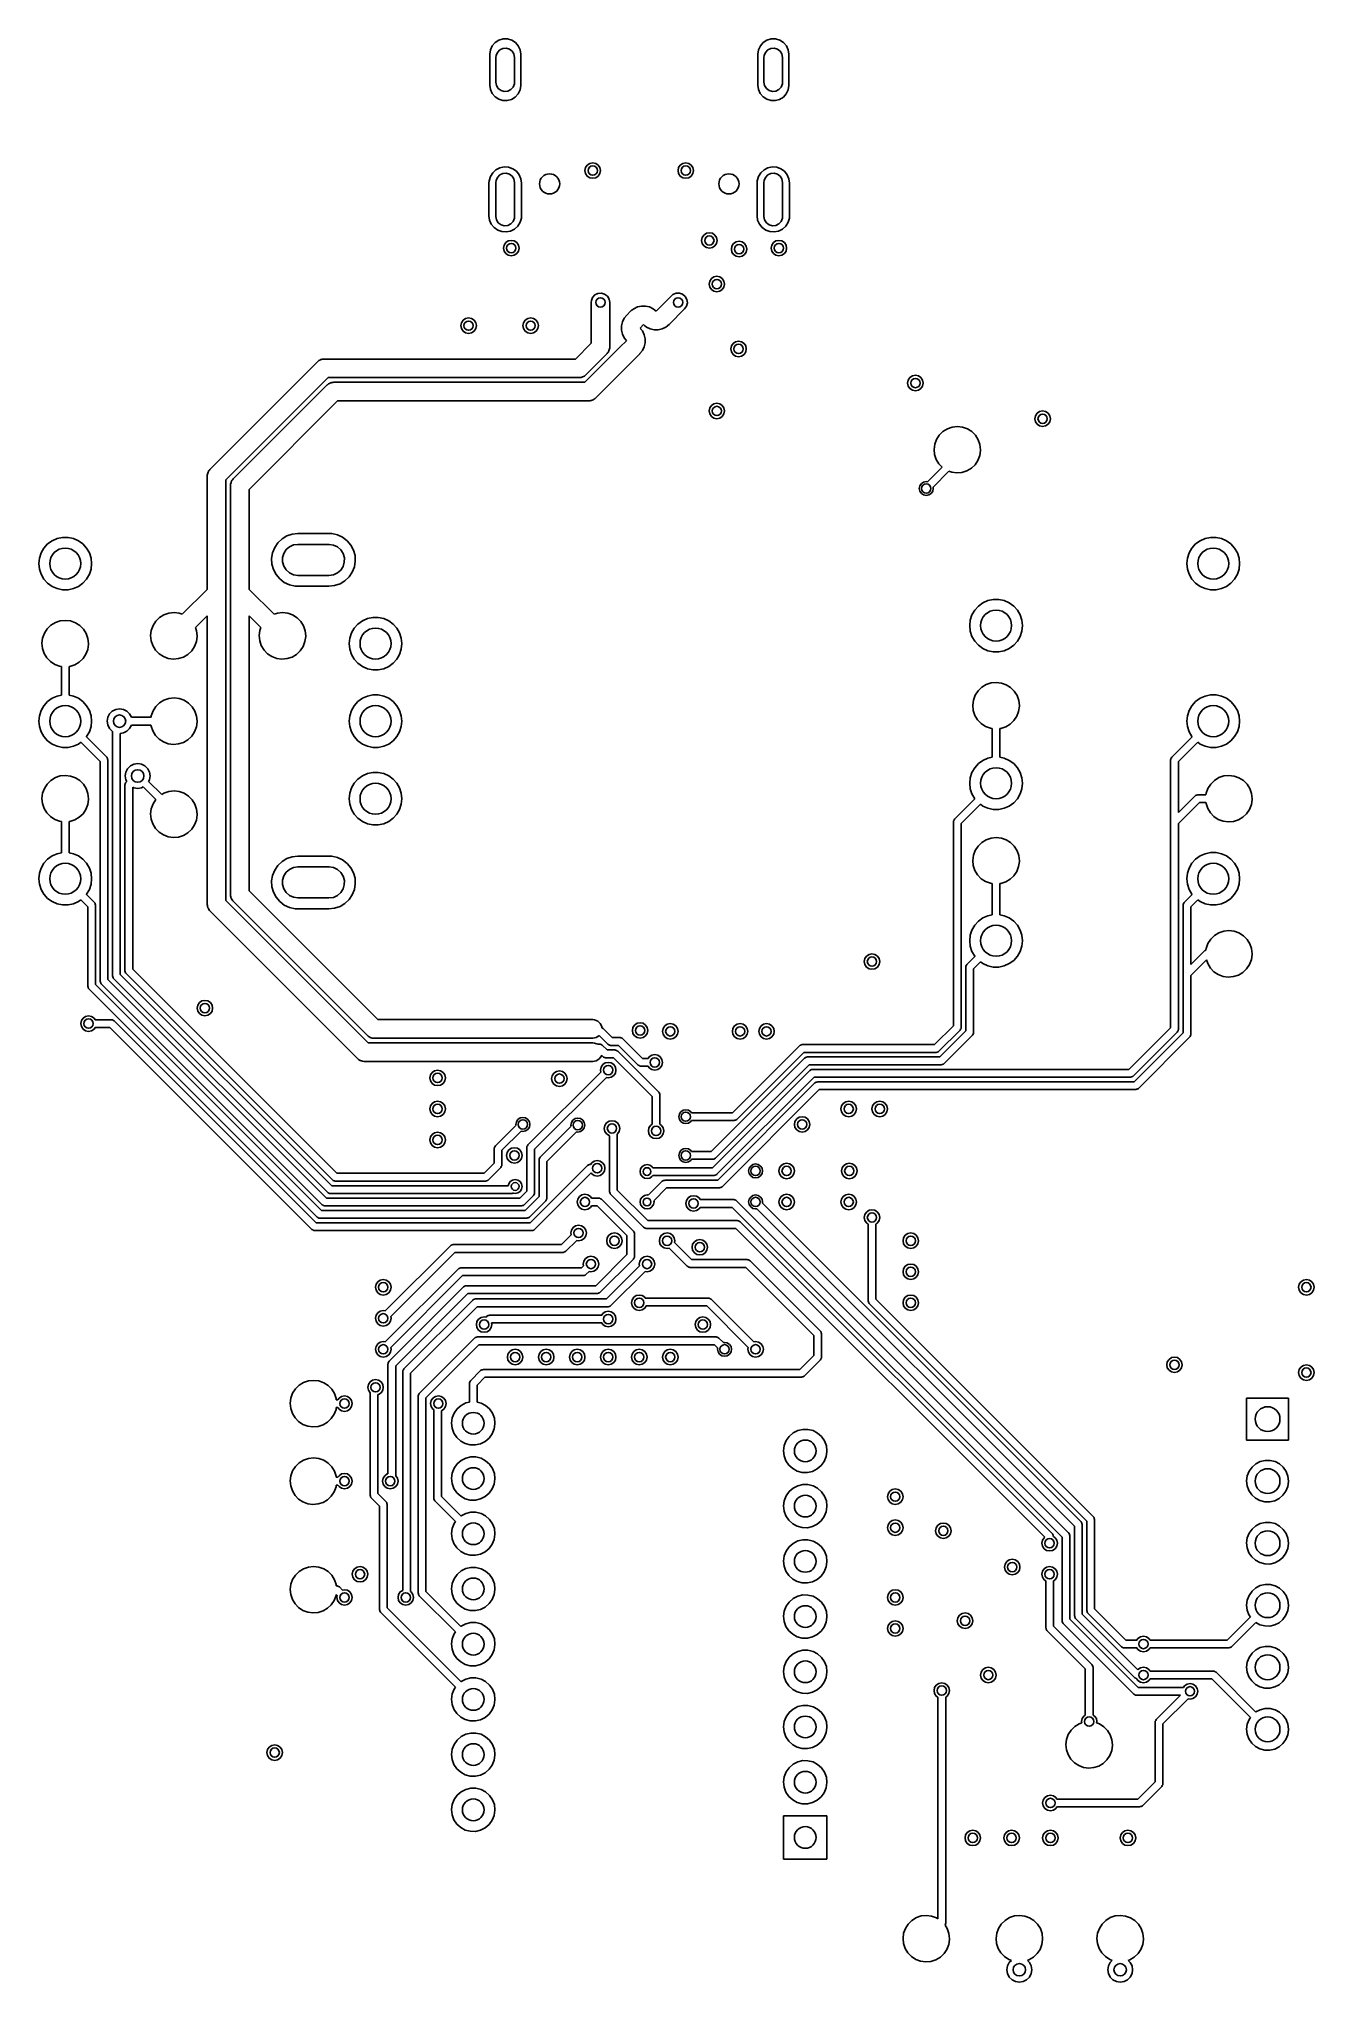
# Model space of a CAD drawing. Extents: x 4.65 to 6.27, y -4.67 to -2.2.
import ezdxf

# ---------------------------------------------------------------- set-up
doc = ezdxf.new("R2010")
doc.units = 0
doc.header["$MEASUREMENT"] = 0
doc.layers.add('BLACK', color=7, linetype='CONTINUOUS')

msp = doc.modelspace()

# ---------------------------------------------------------------- linework, layer by layer
at = {"layer": 'BLACK', "linetype": 'CONTINUOUS'}
for p, q in [((5.22362, -2.22417), (5.22448, -2.21865)), ((5.22448, -2.21865), (5.22685, -2.2136)), ((5.22685, -2.2136), (5.23055, -2.20942)), ((5.23055, -2.20942), (5.23527, -2.20644)), ((5.23332, -2.22204), (5.23627, -2.21886)), ((5.23527, -2.20644), (5.24064, -2.20491)), ((5.23627, -2.21886), (5.24015, -2.21697)), ((5.24015, -2.21697), (5.24446, -2.21659)), ((5.24064, -2.20491), (5.24622, -2.20494)), ((5.24446, -2.21659), (5.24861, -2.21779)), ((5.24622, -2.20494), (5.25156, -2.20654)), ((5.24861, -2.21779), (5.25206, -2.22041)), ((5.25156, -2.20654), (5.25625, -2.20958)), ((5.25625, -2.20958), (5.25989, -2.2138)), ((5.25989, -2.2138), (5.2622, -2.21888)), ((5.2622, -2.21888), (5.26299, -2.22441)), ((5.56378, -2.22417), (5.56464, -2.21865)), ((5.56464, -2.21865), (5.56701, -2.2136)), ((5.56701, -2.2136), (5.57071, -2.20942)), ((5.57071, -2.20942), (5.57543, -2.20644)), ((5.57348, -2.22204), (5.57642, -2.21886)), ((5.57543, -2.20644), (5.58079, -2.20491)), ((5.57642, -2.21886), (5.58031, -2.21697)), ((5.58031, -2.21697), (5.58462, -2.21659)), ((5.58079, -2.20491), (5.58637, -2.20494)), ((5.58462, -2.21659), (5.58877, -2.21779)), ((5.58637, -2.20494), (5.59172, -2.20654)), ((5.58877, -2.21779), (5.59221, -2.22041)), ((5.59172, -2.20654), (5.59641, -2.20958)), ((5.59641, -2.20958), (5.60005, -2.2138)), ((5.60005, -2.2138), (5.60236, -2.21888)), ((5.60236, -2.21888), (5.60315, -2.22441)), ((5.22362, -2.22441), (5.22362, -2.22417)), ((5.22362, -2.26378), (5.22362, -2.22441)), ((5.2315, -2.22835), (5.23172, -2.22605)), ((5.2315, -2.25984), (5.2315, -2.22835)), ((5.23172, -2.22605), (5.23332, -2.22204)), ((5.25206, -2.22041), (5.25433, -2.22409)), ((5.25433, -2.22409), (5.25512, -2.22835)), ((5.25512, -2.22835), (5.25512, -2.25984)), ((5.26299, -2.22441), (5.26299, -2.26378)), ((5.56378, -2.22441), (5.56378, -2.22417)), ((5.56378, -2.26378), (5.56378, -2.22441)), ((5.57165, -2.22835), (5.57188, -2.22605)), ((5.57165, -2.25984), (5.57165, -2.22835)), ((5.57188, -2.22605), (5.57348, -2.22204)), ((5.59221, -2.22041), (5.59448, -2.22409)), ((5.59448, -2.22409), (5.59528, -2.22835)), ((5.59528, -2.22835), (5.59528, -2.25984)), ((5.60315, -2.22441), (5.60315, -2.26378)), ((5.22441, -2.2693), (5.22362, -2.26378)), ((5.23229, -2.26409), (5.2315, -2.25984)), ((5.23456, -2.26778), (5.23229, -2.26409)), ((5.238, -2.27039), (5.23456, -2.26778)), ((5.25329, -2.26615), (5.25035, -2.26932)), ((5.25489, -2.26214), (5.25329, -2.26615)), ((5.25512, -2.25984), (5.25489, -2.26214)), ((5.26299, -2.26402), (5.26213, -2.26953)), ((5.26299, -2.26378), (5.26299, -2.26402)), ((5.56457, -2.2693), (5.56378, -2.26378)), ((5.57245, -2.26409), (5.57165, -2.25984)), ((5.57471, -2.26778), (5.57245, -2.26409)), ((5.57816, -2.27039), (5.57471, -2.26778)), ((5.59345, -2.26615), (5.59051, -2.26932)), ((5.59505, -2.26214), (5.59345, -2.26615)), ((5.59528, -2.25984), (5.59505, -2.26214)), ((5.60315, -2.26402), (5.60229, -2.26953)), ((5.60315, -2.26378), (5.60315, -2.26402)), ((5.22672, -2.27439), (5.22441, -2.2693)), ((5.23037, -2.27861), (5.22672, -2.27439)), ((5.23505, -2.28165), (5.23037, -2.27861)), ((5.2404, -2.28325), (5.23505, -2.28165)), ((5.24215, -2.2716), (5.238, -2.27039)), ((5.24598, -2.28328), (5.2404, -2.28325)), ((5.24646, -2.27122), (5.24215, -2.2716)), ((5.25135, -2.28175), (5.24598, -2.28328)), ((5.25035, -2.26932), (5.24646, -2.27122)), ((5.25607, -2.27877), (5.25135, -2.28175)), ((5.25976, -2.27459), (5.25607, -2.27877)), ((5.26213, -2.26953), (5.25976, -2.27459)), ((5.56688, -2.27439), (5.56457, -2.2693)), ((5.57052, -2.27861), (5.56688, -2.27439)), ((5.57521, -2.28165), (5.57052, -2.27861)), ((5.58055, -2.28325), (5.57521, -2.28165)), ((5.58231, -2.2716), (5.57816, -2.27039)), ((5.58614, -2.28328), (5.58055, -2.28325)), ((5.58662, -2.27122), (5.58231, -2.2716)), ((5.5915, -2.28175), (5.58614, -2.28328)), ((5.59051, -2.26932), (5.58662, -2.27122)), ((5.59622, -2.27877), (5.5915, -2.28175)), ((5.59992, -2.27459), (5.59622, -2.27877)), ((5.60229, -2.26953), (5.59992, -2.27459)), ((5.23651, -2.36847), (5.24201, -2.36736)), ((5.24201, -2.36736), (5.2476, -2.36777)), ((5.34524, -2.36828), (5.34737, -2.36509)), ((5.34737, -2.36509), (5.35056, -2.36295)), ((5.35056, -2.36295), (5.35433, -2.3622)), ((5.35433, -2.3622), (5.3581, -2.36295)), ((5.3581, -2.36295), (5.36129, -2.36509)), ((5.36129, -2.36509), (5.36342, -2.36828)), ((5.46335, -2.36828), (5.46548, -2.36509)), ((5.46548, -2.36509), (5.46867, -2.36295)), ((5.46867, -2.36295), (5.47244, -2.3622)), ((5.47244, -2.3622), (5.47621, -2.36295)), ((5.47621, -2.36295), (5.4794, -2.36509)), ((5.4794, -2.36509), (5.48153, -2.36828)), ((5.57667, -2.36847), (5.58217, -2.36736)), ((5.58217, -2.36736), (5.58776, -2.36777)), ((5.22264, -2.38799), (5.22286, -2.38497)), ((5.22264, -2.42933), (5.22264, -2.38799)), ((5.22286, -2.38497), (5.22442, -2.37959)), ((5.22442, -2.37959), (5.22738, -2.37482)), ((5.22738, -2.37482), (5.23151, -2.37102)), ((5.2315, -2.38701), (5.23172, -2.38471)), ((5.2315, -2.43031), (5.2315, -2.38701)), ((5.23151, -2.37102), (5.23651, -2.36847)), ((5.23172, -2.38471), (5.23332, -2.3807)), ((5.23332, -2.3807), (5.23627, -2.37753)), ((5.23627, -2.37753), (5.24015, -2.37563)), ((5.24015, -2.37563), (5.24446, -2.37525)), ((5.24446, -2.37525), (5.24861, -2.37646)), ((5.2476, -2.36777), (5.25288, -2.36967)), ((5.24861, -2.37646), (5.25206, -2.37907)), ((5.25206, -2.37907), (5.25433, -2.38276)), ((5.25288, -2.36967), (5.25746, -2.37292)), ((5.25433, -2.38276), (5.25512, -2.38701)), ((5.25512, -2.38701), (5.25512, -2.43031)), ((5.25746, -2.37292), (5.26099, -2.37728)), ((5.26099, -2.37728), (5.26321, -2.38243)), ((5.26321, -2.38243), (5.26398, -2.38799)), ((5.26398, -2.38799), (5.26398, -2.42933)), ((5.34449, -2.37205), (5.34524, -2.36828)), ((5.34524, -2.37581), (5.34449, -2.37205)), ((5.34737, -2.37901), (5.34524, -2.37581)), ((5.35056, -2.38114), (5.34737, -2.37901)), ((5.35433, -2.38189), (5.35056, -2.38114)), ((5.3581, -2.38114), (5.35433, -2.38189)), ((5.36129, -2.37901), (5.3581, -2.38114)), ((5.36342, -2.37581), (5.36129, -2.37901)), ((5.36342, -2.36828), (5.36417, -2.37205)), ((5.36417, -2.37205), (5.36342, -2.37581)), ((5.4626, -2.37205), (5.46335, -2.36828)), ((5.46335, -2.37581), (5.4626, -2.37205)), ((5.46548, -2.37901), (5.46335, -2.37581)), ((5.46867, -2.38114), (5.46548, -2.37901)), ((5.47244, -2.38189), (5.46867, -2.38114)), ((5.47621, -2.38114), (5.47244, -2.38189)), ((5.4794, -2.37901), (5.47621, -2.38114)), ((5.48153, -2.37581), (5.4794, -2.37901)), ((5.48153, -2.36828), (5.48228, -2.37205)), ((5.48228, -2.37205), (5.48153, -2.37581)), ((5.5628, -2.38799), (5.56302, -2.38497)), ((5.5628, -2.42933), (5.5628, -2.38799)), ((5.56302, -2.38497), (5.56458, -2.37959)), ((5.56458, -2.37959), (5.56754, -2.37482)), ((5.56754, -2.37482), (5.57167, -2.37102)), ((5.57165, -2.38701), (5.57188, -2.38471)), ((5.57165, -2.43031), (5.57165, -2.38701)), ((5.57167, -2.37102), (5.57667, -2.36847)), ((5.57188, -2.38471), (5.57348, -2.3807)), ((5.57348, -2.3807), (5.57642, -2.37753)), ((5.57642, -2.37753), (5.58031, -2.37563)), ((5.58031, -2.37563), (5.58462, -2.37525)), ((5.58462, -2.37525), (5.58877, -2.37646)), ((5.58776, -2.36777), (5.59304, -2.36967)), ((5.58877, -2.37646), (5.59221, -2.37907)), ((5.59221, -2.37907), (5.59448, -2.38276)), ((5.59304, -2.36967), (5.59761, -2.37292)), ((5.59448, -2.38276), (5.59528, -2.38701)), ((5.59528, -2.38701), (5.59528, -2.43031)), ((5.59761, -2.37292), (5.60114, -2.37728)), ((5.60114, -2.37728), (5.60337, -2.38243)), ((5.60337, -2.38243), (5.60413, -2.38799)), ((5.60413, -2.38799), (5.60413, -2.42933)), ((5.2234, -2.43489), (5.22264, -2.42933)), ((5.22563, -2.44004), (5.2234, -2.43489)), ((5.22916, -2.4444), (5.22563, -2.44004)), ((5.23229, -2.43457), (5.2315, -2.43031)), ((5.23456, -2.43825), (5.23229, -2.43457)), ((5.238, -2.44087), (5.23456, -2.43825)), ((5.24215, -2.44207), (5.238, -2.44087)), ((5.25035, -2.4398), (5.24646, -2.4417)), ((5.25329, -2.43663), (5.25035, -2.4398)), ((5.25489, -2.43261), (5.25329, -2.43663)), ((5.25512, -2.43031), (5.25489, -2.43261)), ((5.26219, -2.43774), (5.25923, -2.44251)), ((5.26375, -2.43235), (5.26219, -2.43774)), ((5.26398, -2.42933), (5.26375, -2.43235)), ((5.56356, -2.43489), (5.5628, -2.42933)), ((5.56578, -2.44004), (5.56356, -2.43489)), ((5.56932, -2.4444), (5.56578, -2.44004)), ((5.57245, -2.43457), (5.57165, -2.43031)), ((5.57471, -2.43825), (5.57245, -2.43457)), ((5.57816, -2.44087), (5.57471, -2.43825)), ((5.58231, -2.44207), (5.57816, -2.44087)), ((5.59051, -2.4398), (5.58662, -2.4417)), ((5.59345, -2.43663), (5.59051, -2.4398)), ((5.59505, -2.43261), (5.59345, -2.43663)), ((5.59528, -2.43031), (5.59505, -2.43261)), ((5.60235, -2.43774), (5.59939, -2.44251)), ((5.60391, -2.43235), (5.60235, -2.43774)), ((5.60413, -2.42933), (5.60391, -2.43235)), ((5.23373, -2.44765), (5.22916, -2.4444)), ((5.23901, -2.44955), (5.23373, -2.44765)), ((5.2446, -2.44996), (5.23901, -2.44955)), ((5.24187, -2.46671), (5.244, -2.46351)), ((5.24646, -2.4417), (5.24215, -2.44207)), ((5.244, -2.46351), (5.2472, -2.46138)), ((5.2501, -2.44885), (5.2446, -2.44996)), ((5.2472, -2.46138), (5.25096, -2.46063)), ((5.2551, -2.4463), (5.2501, -2.44885)), ((5.25096, -2.46063), (5.25473, -2.46138)), ((5.25473, -2.46138), (5.25792, -2.46351)), ((5.25923, -2.44251), (5.2551, -2.4463)), ((5.25792, -2.46351), (5.26006, -2.46671)), ((5.49249, -2.46081), (5.49324, -2.45704)), ((5.49324, -2.46458), (5.49249, -2.46081)), ((5.49324, -2.45704), (5.49538, -2.45385)), ((5.49538, -2.46777), (5.49324, -2.46458)), ((5.49538, -2.45385), (5.49857, -2.45172)), ((5.49857, -2.45172), (5.50234, -2.45097)), ((5.50234, -2.45097), (5.5061, -2.45172)), ((5.5061, -2.45172), (5.5093, -2.45385)), ((5.5093, -2.45385), (5.51143, -2.45704)), ((5.51143, -2.46458), (5.5093, -2.46777)), ((5.51143, -2.45704), (5.51218, -2.46081)), ((5.51218, -2.46081), (5.51143, -2.46458)), ((5.53102, -2.46794), (5.53315, -2.46474)), ((5.53315, -2.46474), (5.53634, -2.46261)), ((5.53634, -2.46261), (5.54011, -2.46186)), ((5.54011, -2.46186), (5.54388, -2.46261)), ((5.54388, -2.46261), (5.54707, -2.46474)), ((5.54707, -2.46474), (5.5492, -2.46794)), ((5.57389, -2.44765), (5.56932, -2.4444)), ((5.57917, -2.44955), (5.57389, -2.44765)), ((5.58476, -2.44996), (5.57917, -2.44955)), ((5.58146, -2.46671), (5.58359, -2.46351)), ((5.58662, -2.4417), (5.58231, -2.44207)), ((5.58359, -2.46351), (5.58678, -2.46138)), ((5.59026, -2.44885), (5.58476, -2.44996)), ((5.58678, -2.46138), (5.59055, -2.46063)), ((5.59526, -2.4463), (5.59026, -2.44885)), ((5.59055, -2.46063), (5.59432, -2.46138)), ((5.59432, -2.46138), (5.59751, -2.46351)), ((5.59939, -2.44251), (5.59526, -2.4463)), ((5.59751, -2.46351), (5.59964, -2.46671)), ((5.24112, -2.47047), (5.24187, -2.46671)), ((5.24187, -2.47424), (5.24112, -2.47047)), ((5.244, -2.47743), (5.24187, -2.47424)), ((5.2472, -2.47957), (5.244, -2.47743)), ((5.25096, -2.48031), (5.2472, -2.47957)), ((5.25473, -2.47957), (5.25096, -2.48031)), ((5.25792, -2.47743), (5.25473, -2.47957)), ((5.26006, -2.47424), (5.25792, -2.47743)), ((5.26006, -2.46671), (5.26081, -2.47047)), ((5.26081, -2.47047), (5.26006, -2.47424)), ((5.49857, -2.4699), (5.49538, -2.46777)), ((5.50234, -2.47065), (5.49857, -2.4699)), ((5.5061, -2.4699), (5.50234, -2.47065)), ((5.5093, -2.46777), (5.5061, -2.4699)), ((5.53027, -2.4717), (5.53102, -2.46794)), ((5.53102, -2.47547), (5.53027, -2.4717)), ((5.53315, -2.47866), (5.53102, -2.47547)), ((5.53634, -2.4808), (5.53315, -2.47866)), ((5.54011, -2.48154), (5.53634, -2.4808)), ((5.54388, -2.4808), (5.54011, -2.48154)), ((5.54707, -2.47866), (5.54388, -2.4808)), ((5.5492, -2.47547), (5.54707, -2.47866)), ((5.5492, -2.46794), (5.54995, -2.4717)), ((5.54995, -2.4717), (5.5492, -2.47547)), ((5.58071, -2.47047), (5.58146, -2.46671)), ((5.58146, -2.47424), (5.58071, -2.47047)), ((5.58359, -2.47743), (5.58146, -2.47424)), ((5.58678, -2.47957), (5.58359, -2.47743)), ((5.59055, -2.48031), (5.58678, -2.47957)), ((5.59432, -2.47957), (5.59055, -2.48031)), ((5.59751, -2.47743), (5.59432, -2.47957)), ((5.59964, -2.47424), (5.59751, -2.47743)), ((5.59964, -2.46671), (5.60039, -2.47047)), ((5.60039, -2.47047), (5.59964, -2.47424)), ((5.50197, -2.51612), (5.50272, -2.51236)), ((5.50272, -2.51236), (5.50485, -2.50916)), ((5.50485, -2.50916), (5.50804, -2.50703)), ((5.50804, -2.50703), (5.51181, -2.50628)), ((5.51181, -2.50628), (5.51558, -2.50703)), ((5.51558, -2.50703), (5.51877, -2.50916)), ((5.51877, -2.50916), (5.5209, -2.51236)), ((5.5209, -2.51236), (5.52165, -2.51612)), ((5.35236, -2.53937), (5.35259, -2.53708)), ((5.35236, -2.59114), (5.35236, -2.53937)), ((5.35259, -2.53708), (5.35419, -2.53306)), ((5.35419, -2.53306), (5.35713, -2.52989)), ((5.35713, -2.52989), (5.36102, -2.52799)), ((5.36102, -2.52799), (5.36533, -2.52762)), ((5.36533, -2.52762), (5.36948, -2.52882)), ((5.36948, -2.52882), (5.37292, -2.53144)), ((5.37292, -2.53144), (5.37519, -2.53512)), ((5.37519, -2.53512), (5.37598, -2.53937)), ((5.37598, -2.53937), (5.37598, -2.59604)), ((5.4348, -2.55047), (5.45425, -2.53102)), ((5.45425, -2.53102), (5.45603, -2.52956)), ((5.45603, -2.52956), (5.46, -2.52785)), ((5.46, -2.52785), (5.46432, -2.52769)), ((5.46432, -2.52769), (5.46841, -2.52909)), ((5.46841, -2.52909), (5.47173, -2.53187)), ((5.47173, -2.53187), (5.47381, -2.53566)), ((5.4744, -2.53995), (5.4734, -2.54416)), ((5.47381, -2.53566), (5.4744, -2.53995)), ((5.50272, -2.51989), (5.50197, -2.51612)), ((5.50485, -2.52308), (5.50272, -2.51989)), ((5.50804, -2.52522), (5.50485, -2.52308)), ((5.51181, -2.52596), (5.50804, -2.52522)), ((5.51558, -2.52522), (5.51181, -2.52596)), ((5.51877, -2.52308), (5.51558, -2.52522)), ((5.5209, -2.51989), (5.51877, -2.52308)), ((5.52165, -2.51612), (5.5209, -2.51989)), ((5.18776, -2.56513), (5.18989, -2.56194)), ((5.18989, -2.56194), (5.19308, -2.5598)), ((5.19308, -2.5598), (5.19685, -2.55906)), ((5.19685, -2.55906), (5.20062, -2.5598)), ((5.20062, -2.5598), (5.20381, -2.56194)), ((5.20381, -2.56194), (5.20594, -2.56513)), ((5.2665, -2.56513), (5.26863, -2.56194)), ((5.26863, -2.56194), (5.27182, -2.5598)), ((5.27182, -2.5598), (5.27559, -2.55906)), ((5.27559, -2.55906), (5.27936, -2.5598)), ((5.27936, -2.5598), (5.28255, -2.56194)), ((5.28255, -2.56194), (5.28468, -2.56513)), ((5.39085, -2.56925), (5.39201, -2.56417)), ((5.39201, -2.56417), (5.39426, -2.55948)), ((5.39426, -2.55948), (5.39751, -2.55541)), ((5.39751, -2.55541), (5.40222, -2.5507)), ((5.39751, -2.55541), (5.39751, -2.55541)), ((5.39751, -2.55541), (5.39751, -2.55541)), ((5.39751, -2.55541), (5.39751, -2.55541)), ((5.40222, -2.5507), (5.4023, -2.55063)), ((5.40222, -2.5507), (5.40222, -2.5507)), ((5.40222, -2.5507), (5.40222, -2.5507)), ((5.40222, -2.5507), (5.40222, -2.5507)), ((5.40222, -2.5507), (5.40222, -2.5507)), ((5.4023, -2.55063), (5.40331, -2.5498)), ((5.40331, -2.5498), (5.40353, -2.54957)), ((5.40353, -2.54957), (5.40369, -2.54949)), ((5.40369, -2.54949), (5.404, -2.54924)), ((5.404, -2.54924), (5.40411, -2.54919)), ((5.40411, -2.54919), (5.40629, -2.54746)), ((5.40629, -2.54746), (5.41098, -2.5452)), ((5.41098, -2.5452), (5.41605, -2.54404)), ((5.41605, -2.54404), (5.42126, -2.54404)), ((5.42126, -2.54404), (5.42633, -2.5452)), ((5.42633, -2.5452), (5.43102, -2.54746)), ((5.43102, -2.54746), (5.43304, -2.54907)), ((5.43304, -2.54907), (5.43305, -2.54907)), ((5.43305, -2.54907), (5.43309, -2.5491)), ((5.43309, -2.5491), (5.4348, -2.55047)), ((5.47095, -2.54772), (5.45127, -2.56741)), ((5.4734, -2.54416), (5.47095, -2.54772)), ((5.18701, -2.5689), (5.18776, -2.56513)), ((5.18776, -2.57266), (5.18701, -2.5689)), ((5.18989, -2.57586), (5.18776, -2.57266)), ((5.19308, -2.57799), (5.18989, -2.57586)), ((5.19685, -2.57874), (5.19308, -2.57799)), ((5.20062, -2.57799), (5.19685, -2.57874)), ((5.20381, -2.57586), (5.20062, -2.57799)), ((5.20594, -2.57266), (5.20381, -2.57586)), ((5.20594, -2.56513), (5.20669, -2.5689)), ((5.20669, -2.5689), (5.20594, -2.57266)), ((5.26575, -2.5689), (5.2665, -2.56513)), ((5.2665, -2.57266), (5.26575, -2.5689)), ((5.26863, -2.57586), (5.2665, -2.57266)), ((5.27182, -2.57799), (5.26863, -2.57586)), ((5.27559, -2.57874), (5.27182, -2.57799)), ((5.27936, -2.57799), (5.27559, -2.57874)), ((5.28255, -2.57586), (5.27936, -2.57799)), ((5.28468, -2.57266), (5.28255, -2.57586)), ((5.28468, -2.56513), (5.28543, -2.5689)), ((5.28543, -2.5689), (5.28468, -2.57266)), ((5.38935, -2.59592), (5.39728, -2.58799)), ((5.39085, -2.57445), (5.39085, -2.56925)), ((5.39201, -2.57953), (5.39085, -2.57445)), ((5.39427, -2.58422), (5.39201, -2.57953)), ((5.39624, -2.58669), (5.39427, -2.58422)), ((5.39638, -2.58698), (5.39624, -2.58669)), ((5.39672, -2.58729), (5.39638, -2.58698)), ((5.39728, -2.58799), (5.39672, -2.58729)), ((5.41868, -2.56764), (5.41445, -2.57188)), ((5.41445, -2.57188), (5.41501, -2.57259)), ((5.41501, -2.57259), (5.41534, -2.57289)), ((5.41534, -2.57289), (5.41548, -2.57317)), ((5.41548, -2.57317), (5.41746, -2.57565)), ((5.41746, -2.57565), (5.41972, -2.58034)), ((5.42039, -2.56901), (5.41868, -2.56764)), ((5.41972, -2.58034), (5.42088, -2.58542)), ((5.42043, -2.56904), (5.42039, -2.56901)), ((5.42044, -2.56904), (5.42043, -2.56904)), ((5.42246, -2.57065), (5.42044, -2.56904)), ((5.42088, -2.58542), (5.42088, -2.59062)), ((5.42715, -2.57291), (5.42246, -2.57065)), ((5.43222, -2.57407), (5.42715, -2.57291)), ((5.43743, -2.57407), (5.43222, -2.57407)), ((5.44251, -2.57291), (5.43743, -2.57407)), ((5.4472, -2.57065), (5.44251, -2.57291)), ((5.44937, -2.56892), (5.4472, -2.57065)), ((5.44948, -2.56887), (5.44937, -2.56892)), ((5.45126, -2.56741), (5.44948, -2.56887)), ((5.45127, -2.56741), (5.45126, -2.56741)), ((5.45127, -2.56741), (5.45127, -2.56741)), ((5.53241, -2.59147), (5.5356, -2.58933)), ((5.5356, -2.58933), (5.53937, -2.58858)), ((5.53937, -2.58858), (5.54314, -2.58933)), ((5.54314, -2.58933), (5.54633, -2.59147)), ((5.00553, -2.61443), (5.00564, -2.61428)), ((5.00564, -2.61428), (5.0059, -2.61412)), ((5.0059, -2.61412), (5.007, -2.61322)), ((5.007, -2.61322), (5.0082, -2.6127)), ((5.0082, -2.6127), (5.00932, -2.61201)), ((5.00932, -2.61201), (5.01017, -2.61185)), ((5.01017, -2.61185), (5.01097, -2.61151)), ((5.01097, -2.61151), (5.01228, -2.61146)), ((5.01228, -2.61146), (5.01357, -2.61122)), ((5.01357, -2.61122), (5.33229, -2.61122)), ((5.33229, -2.61122), (5.35236, -2.59114)), ((5.34452, -2.64075), (5.38934, -2.59592)), ((5.37252, -2.60439), (5.34553, -2.63138)), ((5.40605, -2.61262), (5.35776, -2.66091)), ((5.37327, -2.60331), (5.37252, -2.60439)), ((5.37416, -2.60235), (5.37327, -2.60331)), ((5.37448, -2.60154), (5.37416, -2.60235)), ((5.37497, -2.60082), (5.37448, -2.60154)), ((5.37527, -2.59955), (5.37497, -2.60082)), ((5.37576, -2.59833), (5.37527, -2.59955)), ((5.3759, -2.59692), (5.37576, -2.59833)), ((5.37597, -2.59661), (5.3759, -2.59692)), ((5.37598, -2.59604), (5.37595, -2.59643)), ((5.37595, -2.59643), (5.37597, -2.59661)), ((5.38934, -2.59592), (5.38935, -2.59592)), ((5.41421, -2.60446), (5.40605, -2.61262)), ((5.40605, -2.61262), (5.40605, -2.61262)), ((5.41422, -2.60445), (5.41421, -2.60446)), ((5.41421, -2.60446), (5.41421, -2.60446)), ((5.41421, -2.60446), (5.41421, -2.60446)), ((5.41421, -2.60446), (5.41421, -2.60446)), ((5.41746, -2.60039), (5.41422, -2.60444)), ((5.41422, -2.60444), (5.41422, -2.60445)), ((5.41972, -2.5957), (5.41746, -2.60039)), ((5.42088, -2.59062), (5.41972, -2.5957)), ((5.52953, -2.59843), (5.53028, -2.59466)), ((5.53028, -2.60219), (5.52953, -2.59843)), ((5.53028, -2.59466), (5.53241, -2.59147)), ((5.53241, -2.60538), (5.53028, -2.60219)), ((5.5356, -2.60752), (5.53241, -2.60538)), ((5.53937, -2.60827), (5.5356, -2.60752)), ((5.54314, -2.60752), (5.53937, -2.60827)), ((5.54633, -2.60538), (5.54314, -2.60752)), ((5.54633, -2.59147), (5.54846, -2.59466)), ((5.54846, -2.60219), (5.54633, -2.60538)), ((5.54846, -2.59466), (5.54921, -2.59843)), ((5.54921, -2.59843), (5.54846, -2.60219)), ((4.86862, -2.75128), (5.00522, -2.61468)), ((5.01846, -2.63484), (4.88878, -2.76452)), ((5.00522, -2.61468), (5.00553, -2.61443)), ((5.33718, -2.63484), (5.01846, -2.63484)), ((5.33847, -2.6346), (5.33718, -2.63484)), ((5.33978, -2.63455), (5.33847, -2.6346)), ((5.34058, -2.63421), (5.33978, -2.63455)), ((5.34143, -2.63405), (5.34058, -2.63421)), ((5.34255, -2.63336), (5.34143, -2.63405)), ((5.34375, -2.63285), (5.34255, -2.63336)), ((5.34485, -2.63195), (5.34375, -2.63285)), ((5.34511, -2.63178), (5.34485, -2.63195)), ((5.34522, -2.63164), (5.34511, -2.63178)), ((5.34553, -2.63138), (5.34522, -2.63164)), ((5.75394, -2.64173), (5.75469, -2.63797)), ((5.75469, -2.63797), (5.75682, -2.63477)), ((5.75682, -2.63477), (5.76001, -2.63264)), ((5.76001, -2.63264), (5.76378, -2.63189)), ((5.76378, -2.63189), (5.76755, -2.63264)), ((5.76755, -2.63264), (5.77074, -2.63477)), ((5.77074, -2.63477), (5.77287, -2.63797)), ((5.77287, -2.63797), (5.77362, -2.64173)), ((4.89814, -2.76351), (5.01745, -2.64421)), ((5.01745, -2.64421), (5.01776, -2.64396)), ((5.01776, -2.64396), (5.01787, -2.64381)), ((5.01787, -2.64381), (5.01813, -2.64365)), ((5.01813, -2.64365), (5.01923, -2.64274)), ((5.01923, -2.64274), (5.02043, -2.64223)), ((5.02043, -2.64223), (5.02155, -2.64154)), ((5.02155, -2.64154), (5.0224, -2.64138)), ((5.0224, -2.64138), (5.0232, -2.64104)), ((5.0232, -2.64104), (5.02451, -2.64099)), ((5.02451, -2.64099), (5.0258, -2.64075)), ((5.0258, -2.64075), (5.34452, -2.64075)), ((5.35366, -2.66358), (5.35281, -2.66374)), ((5.35478, -2.66289), (5.35366, -2.66358)), ((5.35598, -2.66237), (5.35478, -2.66289)), ((5.35708, -2.66147), (5.35598, -2.66237)), ((5.35734, -2.66131), (5.35708, -2.66147)), ((5.35745, -2.66116), (5.35734, -2.66131)), ((5.35776, -2.66091), (5.35745, -2.66116)), ((5.75469, -2.6455), (5.75394, -2.64173)), ((5.75682, -2.64869), (5.75469, -2.6455)), ((5.76001, -2.65083), (5.75682, -2.64869)), ((5.76378, -2.65157), (5.76001, -2.65083)), ((5.76755, -2.65083), (5.76378, -2.65157)), ((5.77074, -2.64869), (5.76755, -2.65083)), ((5.77287, -2.6455), (5.77074, -2.64869)), ((5.77362, -2.64173), (5.77287, -2.6455)), ((5.03069, -2.66437), (4.91831, -2.77676)), ((5.34941, -2.66437), (5.03069, -2.66437)), ((5.3507, -2.66413), (5.34941, -2.66437)), ((5.35201, -2.66408), (5.3507, -2.66413)), ((5.35281, -2.66374), (5.35201, -2.66408)), ((5.50197, -2.67717), (5.50272, -2.6734)), ((5.50272, -2.68093), (5.50197, -2.67717)), ((5.50272, -2.6734), (5.50485, -2.67021)), ((5.50485, -2.68413), (5.50272, -2.68093)), ((5.50485, -2.67021), (5.50804, -2.66807)), ((5.50804, -2.68626), (5.50485, -2.68413)), ((5.50804, -2.66807), (5.51181, -2.66732)), ((5.51181, -2.68701), (5.50804, -2.68626)), ((5.51181, -2.66732), (5.51558, -2.66807)), ((5.51558, -2.68626), (5.51181, -2.68701)), ((5.51558, -2.66807), (5.51877, -2.67021)), ((5.51877, -2.68413), (5.51558, -2.68626)), ((5.51877, -2.67021), (5.5209, -2.6734)), ((5.5209, -2.68093), (5.51877, -2.68413)), ((5.5209, -2.6734), (5.52165, -2.67717)), ((5.52165, -2.67717), (5.5209, -2.68093)), ((5.91535, -2.68701), (5.9161, -2.68324)), ((5.9161, -2.69077), (5.91535, -2.68701)), ((5.9161, -2.68324), (5.91824, -2.68005)), ((5.91824, -2.68005), (5.92143, -2.67791)), ((5.92143, -2.67791), (5.9252, -2.67717)), ((5.9252, -2.67717), (5.92896, -2.67791)), ((5.92896, -2.67791), (5.93216, -2.68005)), ((5.93216, -2.68005), (5.93429, -2.68324)), ((5.93429, -2.68324), (5.93504, -2.68701)), ((5.93504, -2.68701), (5.93429, -2.69077)), ((5.79048, -2.71325), (5.79405, -2.70772)), ((5.79405, -2.70772), (5.79875, -2.70311)), ((5.79875, -2.70311), (5.80436, -2.69966)), ((5.80436, -2.69966), (5.81059, -2.69754)), ((5.81059, -2.69754), (5.81714, -2.69685)), ((5.81714, -2.69685), (5.82367, -2.69763)), ((5.82367, -2.69763), (5.82987, -2.69984)), ((5.82987, -2.69984), (5.83543, -2.70337)), ((5.83543, -2.70337), (5.84007, -2.70804)), ((5.84007, -2.70804), (5.84356, -2.71362)), ((5.91824, -2.69397), (5.9161, -2.69077)), ((5.92143, -2.6961), (5.91824, -2.69397)), ((5.9252, -2.69685), (5.92143, -2.6961)), ((5.92896, -2.6961), (5.9252, -2.69685)), ((5.93216, -2.69397), (5.92896, -2.6961)), ((5.93429, -2.69077), (5.93216, -2.69397)), ((5.7874, -2.72597), (5.78823, -2.71943)), ((5.78805, -2.73252), (5.7874, -2.72597)), ((5.79012, -2.73876), (5.78805, -2.73252)), ((5.78823, -2.71943), (5.79048, -2.71325)), ((5.84553, -2.73372), (5.84319, -2.73987)), ((5.84356, -2.71362), (5.84572, -2.71984)), ((5.84645, -2.7272), (5.84553, -2.73372)), ((5.84572, -2.71984), (5.84646, -2.72638)), ((5.84646, -2.72638), (5.84645, -2.7272)), ((4.86516, -2.75963), (4.8652, -2.75924)), ((4.86516, -2.90357), (4.86516, -2.75963)), ((4.86517, -2.75906), (4.86524, -2.75875)), ((4.8652, -2.75924), (4.86517, -2.75906)), ((4.86524, -2.75875), (4.86538, -2.75734)), ((4.86538, -2.75734), (4.86587, -2.75612)), ((4.86587, -2.75612), (4.86617, -2.75485)), ((4.86617, -2.75485), (4.86666, -2.75413)), ((4.86666, -2.75413), (4.86699, -2.75332)), ((4.86699, -2.75332), (4.86788, -2.75236)), ((4.86788, -2.75236), (4.86862, -2.75128)), ((5.77914, -2.76705), (5.79759, -2.7486)), ((5.80636, -2.75375), (5.7861, -2.77401)), ((5.79353, -2.74439), (5.79012, -2.73876)), ((5.79759, -2.7486), (5.79353, -2.74439)), ((5.80979, -2.75503), (5.80636, -2.75375)), ((5.81631, -2.7559), (5.80979, -2.75503)), ((5.82287, -2.7553), (5.81631, -2.7559)), ((5.82913, -2.75327), (5.82287, -2.7553)), ((5.83478, -2.7499), (5.82913, -2.75327)), ((5.83955, -2.74536), (5.83478, -2.7499)), ((5.84319, -2.73987), (5.83955, -2.74536)), ((4.88878, -2.76452), (4.88878, -3.29847)), ((4.89469, -2.77186), (4.89472, -2.77147)), ((4.89469, -3.29113), (4.89469, -2.77186)), ((4.8947, -2.77129), (4.89477, -2.77098)), ((4.89472, -2.77147), (4.8947, -2.77129)), ((4.89477, -2.77098), (4.89491, -2.76957)), ((4.89491, -2.76957), (4.8954, -2.76835)), ((4.8954, -2.76835), (4.8957, -2.76708)), ((4.8957, -2.76708), (4.89619, -2.76636)), ((4.89619, -2.76636), (4.89651, -2.76555)), ((4.89651, -2.76555), (4.8974, -2.76459)), ((4.8974, -2.76459), (4.89814, -2.76351)), ((4.91831, -2.77676), (4.91831, -2.90357)), ((5.7687, -2.77559), (5.76938, -2.7722)), ((5.76938, -2.77898), (5.7687, -2.77559)), ((5.76938, -2.7722), (5.7713, -2.76933)), ((5.7713, -2.78185), (5.76938, -2.77898)), ((5.7713, -2.76933), (5.77417, -2.76741)), ((5.77417, -2.78377), (5.7713, -2.78185)), ((5.77417, -2.76741), (5.77756, -2.76673)), ((5.77756, -2.78445), (5.77417, -2.78377)), ((5.77756, -2.76673), (5.77914, -2.76705)), ((5.78095, -2.78377), (5.77756, -2.78445)), ((5.78382, -2.78185), (5.78095, -2.78377)), ((5.78574, -2.77898), (5.78382, -2.78185)), ((5.78642, -2.77559), (5.78574, -2.77898)), ((5.7861, -2.77401), (5.78642, -2.77559)), ((4.96008, -2.83949), (4.96628, -2.83576)), ((4.96628, -2.83576), (4.97313, -2.83346)), ((4.97313, -2.83346), (4.98031, -2.83268)), ((4.98031, -2.83268), (5.01969, -2.83268)), ((5.01969, -2.83268), (5.02342, -2.83289)), ((5.02342, -2.83289), (5.03047, -2.83446)), ((5.03047, -2.83446), (5.03702, -2.83752)), ((4.65231, -2.86391), (4.65447, -2.85725)), ((4.65447, -2.85725), (4.65797, -2.8512)), ((4.65797, -2.8512), (4.66265, -2.846)), ((4.66265, -2.846), (4.66831, -2.84188)), ((4.66831, -2.84188), (4.6747, -2.83904)), ((4.6747, -2.83904), (4.68154, -2.83758)), ((4.68154, -2.83758), (4.68854, -2.83758)), ((4.68854, -2.83758), (4.69538, -2.83904)), ((4.69538, -2.83904), (4.70177, -2.84188)), ((4.70177, -2.84188), (4.70743, -2.846)), ((4.70743, -2.846), (4.71211, -2.8512)), ((4.71211, -2.8512), (4.71561, -2.85725)), ((4.71561, -2.85725), (4.71777, -2.86391)), ((4.9469, -2.86427), (4.94808, -2.85714)), ((4.94808, -2.85714), (4.95077, -2.85043)), ((4.95077, -2.85043), (4.95483, -2.84445)), ((4.95483, -2.84445), (4.96008, -2.83949)), ((4.96085, -2.86323), (4.96245, -2.85788)), ((4.96245, -2.85788), (4.96548, -2.8532)), ((4.96548, -2.8532), (4.96971, -2.84956)), ((4.96971, -2.84956), (4.97479, -2.84725)), ((4.97479, -2.84725), (4.98031, -2.84646)), ((4.98031, -2.84646), (5.01969, -2.84646)), ((5.01969, -2.84646), (5.01993, -2.84646)), ((5.01993, -2.84646), (5.02544, -2.84732)), ((5.02544, -2.84732), (5.03049, -2.84969)), ((5.03049, -2.84969), (5.03468, -2.85338)), ((5.03468, -2.85338), (5.03765, -2.8581)), ((5.03702, -2.83752), (5.04276, -2.84191)), ((5.03765, -2.8581), (5.03919, -2.86347)), ((5.04276, -2.84191), (5.04743, -2.84743)), ((5.04743, -2.84743), (5.0508, -2.85382)), ((5.0508, -2.85382), (5.05272, -2.86079)), ((5.05272, -2.86079), (5.0531, -2.86801)), ((6.109, -2.86391), (6.11116, -2.85725)), ((6.11116, -2.85725), (6.11466, -2.8512)), ((6.11466, -2.8512), (6.11934, -2.846)), ((6.11934, -2.846), (6.125, -2.84188)), ((6.125, -2.84188), (6.13139, -2.83904)), ((6.13139, -2.83904), (6.13823, -2.83758)), ((6.13823, -2.83758), (6.14523, -2.83758)), ((6.14523, -2.83758), (6.15207, -2.83904)), ((6.15207, -2.83904), (6.15846, -2.84188)), ((6.15846, -2.84188), (6.16412, -2.846)), ((6.16412, -2.846), (6.16881, -2.8512)), ((6.16881, -2.8512), (6.1723, -2.85725)), ((6.1723, -2.85725), (6.17447, -2.86391)), ((4.65157, -2.87087), (4.65231, -2.86391)), ((4.65231, -2.87782), (4.65157, -2.87087)), ((4.65447, -2.88448), (4.65231, -2.87782)), ((4.65797, -2.89054), (4.65447, -2.88448)), ((4.71561, -2.88448), (4.71211, -2.89054)), ((4.71777, -2.87782), (4.71561, -2.88448)), ((4.71777, -2.86391), (4.7185, -2.87087)), ((4.7185, -2.87087), (4.71777, -2.87782)), ((4.94728, -2.87149), (4.9469, -2.86427)), ((4.9492, -2.87846), (4.94728, -2.87149)), ((4.95257, -2.88485), (4.9492, -2.87846)), ((4.95724, -2.89038), (4.95257, -2.88485)), ((4.96081, -2.86881), (4.96085, -2.86323)), ((4.96235, -2.87418), (4.96081, -2.86881)), ((4.96532, -2.8789), (4.96235, -2.87418)), ((4.96951, -2.88259), (4.96532, -2.8789)), ((4.97456, -2.88497), (4.96951, -2.88259)), ((4.98007, -2.88583), (4.97456, -2.88497)), ((5.02521, -2.88504), (5.01969, -2.88583)), ((5.03029, -2.88273), (5.02521, -2.88504)), ((5.03452, -2.87908), (5.03029, -2.88273)), ((5.03755, -2.8744), (5.03452, -2.87908)), ((5.03915, -2.86905), (5.03755, -2.8744)), ((5.03919, -2.86347), (5.03915, -2.86905)), ((5.04923, -2.88185), (5.04517, -2.88783)), ((5.05192, -2.87514), (5.04923, -2.88185)), ((5.0531, -2.86801), (5.05192, -2.87514)), ((6.10827, -2.87087), (6.109, -2.86391)), ((6.109, -2.87782), (6.10827, -2.87087)), ((6.11116, -2.88448), (6.109, -2.87782)), ((6.11466, -2.89054), (6.11116, -2.88448)), ((6.1723, -2.88448), (6.16881, -2.89054)), ((6.17447, -2.87782), (6.1723, -2.88448)), ((6.17447, -2.86391), (6.1752, -2.87087)), ((6.1752, -2.87087), (6.17447, -2.87782)), ((4.66265, -2.89574), (4.65797, -2.89054)), ((4.66831, -2.89985), (4.66265, -2.89574)), ((4.6747, -2.90269), (4.66831, -2.89985)), ((4.68154, -2.90415), (4.6747, -2.90269)), ((4.68854, -2.90415), (4.68154, -2.90415)), ((4.69538, -2.90269), (4.68854, -2.90415)), ((4.70177, -2.89985), (4.69538, -2.90269)), ((4.70743, -2.89574), (4.70177, -2.89985)), ((4.71211, -2.89054), (4.70743, -2.89574)), ((4.83349, -2.93524), (4.86516, -2.90357)), ((4.91831, -2.90357), (4.94997, -2.93523)), ((4.96298, -2.89477), (4.95724, -2.89038)), ((4.96953, -2.89782), (4.96298, -2.89477)), ((4.97658, -2.8994), (4.96953, -2.89782)), ((4.98031, -2.89961), (4.97658, -2.8994)), ((4.98031, -2.88583), (4.98007, -2.88583)), ((5.01969, -2.88583), (4.98031, -2.88583)), ((5.01969, -2.89961), (4.98031, -2.89961)), ((5.02687, -2.89883), (5.01969, -2.89961)), ((5.03372, -2.89652), (5.02687, -2.89883)), ((5.03992, -2.8928), (5.03372, -2.89652)), ((5.04517, -2.88783), (5.03992, -2.8928)), ((6.11934, -2.89574), (6.11466, -2.89054)), ((6.125, -2.89985), (6.11934, -2.89574)), ((6.13139, -2.90269), (6.125, -2.89985)), ((6.13823, -2.90415), (6.13139, -2.90269)), ((6.14523, -2.90415), (6.13823, -2.90415)), ((6.15207, -2.90269), (6.14523, -2.90415)), ((6.15846, -2.89985), (6.15207, -2.90269)), ((6.16412, -2.89574), (6.15846, -2.89985)), ((6.16881, -2.89054), (6.16412, -2.89574)), ((4.81026, -2.93588), (4.81649, -2.93376)), ((4.81649, -2.93376), (4.82304, -2.93307)), ((4.82304, -2.93307), (4.82958, -2.93385)), ((4.82958, -2.93385), (4.83349, -2.93524)), ((4.94997, -2.93523), (4.95429, -2.93376)), ((4.95429, -2.93376), (4.96084, -2.93307)), ((4.96084, -2.93307), (4.96737, -2.93385)), ((4.96737, -2.93385), (4.97357, -2.93606)), ((5.83557, -2.936), (5.83907, -2.92994)), ((5.83907, -2.92994), (5.84375, -2.92474)), ((5.84375, -2.92474), (5.84941, -2.92063)), ((5.84941, -2.92063), (5.8558, -2.91778)), ((5.8558, -2.91778), (5.86264, -2.91633)), ((5.86264, -2.91633), (5.86964, -2.91633)), ((5.86964, -2.91633), (5.87648, -2.91778)), ((5.87648, -2.91778), (5.88287, -2.92063)), ((5.88287, -2.92063), (5.88853, -2.92474)), ((5.88853, -2.92474), (5.89322, -2.92994)), ((5.89322, -2.92994), (5.89671, -2.936)), ((4.65634, -2.9655), (4.65859, -2.95931)), ((4.65859, -2.95931), (4.66216, -2.95378)), ((4.66216, -2.95378), (4.66686, -2.94917)), ((4.66686, -2.94917), (4.67247, -2.94572)), ((4.67247, -2.94572), (4.6787, -2.9436)), ((4.6787, -2.9436), (4.68525, -2.94291)), ((4.68525, -2.94291), (4.69178, -2.94369)), ((4.69178, -2.94369), (4.69798, -2.9459)), ((4.69798, -2.9459), (4.70354, -2.94943)), ((4.70354, -2.94943), (4.70818, -2.9541)), ((4.70818, -2.9541), (4.71167, -2.95968)), ((4.79331, -2.96219), (4.79413, -2.95566)), ((4.79413, -2.95566), (4.79639, -2.94947)), ((4.79639, -2.94947), (4.79995, -2.94394)), ((4.79995, -2.94394), (4.80466, -2.93933)), ((4.80466, -2.93933), (4.81026, -2.93588)), ((4.86516, -2.93698), (4.8502, -2.95194)), ((4.8502, -2.95194), (4.85163, -2.95606)), ((4.85163, -2.95606), (4.85236, -2.9626)), ((4.86516, -3.30336), (4.86516, -2.93698)), ((4.93328, -2.95195), (4.91831, -2.93698)), ((4.91831, -2.93698), (4.91831, -3.28624)), ((4.93111, -2.96219), (4.93193, -2.95566)), ((4.93193, -2.95566), (4.93328, -2.95195)), ((4.97357, -2.93606), (4.97913, -2.93959)), ((4.97913, -2.93959), (4.98377, -2.94426)), ((4.98377, -2.94426), (4.98726, -2.94984)), ((4.98726, -2.94984), (4.98942, -2.95606)), ((4.98942, -2.95606), (4.99016, -2.9626)), ((5.04601, -2.96548), (5.04817, -2.95883)), ((5.04817, -2.95883), (5.05167, -2.95277)), ((5.05167, -2.95277), (5.05635, -2.94757)), ((5.05635, -2.94757), (5.06201, -2.94346)), ((5.06201, -2.94346), (5.0684, -2.94061)), ((5.0684, -2.94061), (5.07524, -2.93916)), ((5.07524, -2.93916), (5.08224, -2.93916)), ((5.08224, -2.93916), (5.08908, -2.94061)), ((5.08908, -2.94061), (5.09547, -2.94346)), ((5.09547, -2.94346), (5.10113, -2.94757)), ((5.10113, -2.94757), (5.10581, -2.95277)), ((5.10581, -2.95277), (5.10931, -2.95883)), ((5.10931, -2.95883), (5.11147, -2.96548)), ((5.83268, -2.94961), (5.83341, -2.94265)), ((5.83341, -2.95656), (5.83268, -2.94961)), ((5.83341, -2.94265), (5.83557, -2.936)), ((5.83557, -2.96322), (5.83341, -2.95656)), ((5.89671, -2.936), (5.89887, -2.94265)), ((5.89887, -2.95656), (5.89671, -2.96322)), ((5.89887, -2.94265), (5.89961, -2.94961)), ((5.89961, -2.94961), (5.89887, -2.95656)), ((4.65551, -2.97203), (4.65634, -2.9655)), ((4.65616, -2.97858), (4.65551, -2.97203)), ((4.65823, -2.98483), (4.65616, -2.97858)), ((4.71364, -2.97978), (4.7113, -2.98594)), ((4.71167, -2.95968), (4.71383, -2.9659)), ((4.71456, -2.97327), (4.71364, -2.97978)), ((4.71383, -2.9659), (4.71457, -2.97244)), ((4.71457, -2.97244), (4.71456, -2.97327)), ((4.79395, -2.96874), (4.79331, -2.96219)), ((4.79603, -2.97498), (4.79395, -2.96874)), ((4.79944, -2.98061), (4.79603, -2.97498)), ((4.80401, -2.98535), (4.79944, -2.98061)), ((4.84545, -2.98158), (4.84069, -2.98612)), ((4.8491, -2.9761), (4.84545, -2.98158)), ((4.85143, -2.96994), (4.8491, -2.9761)), ((4.85235, -2.96342), (4.85143, -2.96994)), ((4.85236, -2.9626), (4.85235, -2.96342)), ((4.93175, -2.96874), (4.93111, -2.96219)), ((4.93383, -2.97498), (4.93175, -2.96874)), ((4.93724, -2.98061), (4.93383, -2.97498)), ((4.94181, -2.98535), (4.93724, -2.98061)), ((4.98325, -2.98158), (4.97848, -2.98612)), ((4.98689, -2.9761), (4.98325, -2.98158)), ((4.98923, -2.96994), (4.98689, -2.9761)), ((4.99015, -2.96342), (4.98923, -2.96994)), ((4.99016, -2.9626), (4.99015, -2.96342)), ((5.04528, -2.97244), (5.04601, -2.96548)), ((5.04601, -2.9794), (5.04528, -2.97244)), ((5.04817, -2.98605), (5.04601, -2.9794)), ((5.11147, -2.9794), (5.10931, -2.98605)), ((5.11147, -2.96548), (5.1122, -2.97244)), ((5.1122, -2.97244), (5.11147, -2.9794)), ((5.83907, -2.96928), (5.83557, -2.96322)), ((5.84375, -2.97448), (5.83907, -2.96928)), ((5.84941, -2.97859), (5.84375, -2.97448)), ((5.8558, -2.98143), (5.84941, -2.97859)), ((5.86264, -2.98289), (5.8558, -2.98143)), ((5.86964, -2.98289), (5.86264, -2.98289)), ((5.87648, -2.98143), (5.86964, -2.98289)), ((5.88287, -2.97859), (5.87648, -2.98143)), ((5.88853, -2.97448), (5.88287, -2.97859)), ((5.89322, -2.96928), (5.88853, -2.97448)), ((5.89671, -2.96322), (5.89322, -2.96928)), ((4.66165, -2.99046), (4.65823, -2.98483)), ((4.66622, -2.99519), (4.66165, -2.99046)), ((4.67173, -2.9988), (4.66622, -2.99519)), ((4.6779, -3.00109), (4.67173, -2.9988)), ((4.68012, -3.00139), (4.6779, -3.00109)), ((4.68012, -3.03789), (4.68012, -3.00139)), ((4.69098, -3.00137), (4.68996, -3.00146)), ((4.68996, -3.00146), (4.68996, -3.03789)), ((4.69724, -2.99933), (4.69098, -3.00137)), ((4.70289, -2.99596), (4.69724, -2.99933)), ((4.70766, -2.99142), (4.70289, -2.99596)), ((4.7113, -2.98594), (4.70766, -2.99142)), ((4.80952, -2.98895), (4.80401, -2.98535)), ((4.81569, -2.99125), (4.80952, -2.98895)), ((4.82222, -2.99212), (4.81569, -2.99125)), ((4.82877, -2.99152), (4.82222, -2.99212)), ((4.83503, -2.98949), (4.82877, -2.99152)), ((4.84069, -2.98612), (4.83503, -2.98949)), ((4.94732, -2.98895), (4.94181, -2.98535)), ((4.95349, -2.99125), (4.94732, -2.98895)), ((4.96001, -2.99212), (4.95349, -2.99125)), ((4.96657, -2.99152), (4.96001, -2.99212)), ((4.97283, -2.98949), (4.96657, -2.99152)), ((4.97848, -2.98612), (4.97283, -2.98949)), ((5.05167, -2.99211), (5.04817, -2.98605)), ((5.05635, -2.99731), (5.05167, -2.99211)), ((5.06201, -3.00142), (5.05635, -2.99731)), ((5.0684, -3.00427), (5.06201, -3.00142)), ((5.07524, -3.00572), (5.0684, -3.00427)), ((5.08224, -3.00572), (5.07524, -3.00572)), ((5.08908, -3.00427), (5.08224, -3.00572)), ((5.09547, -3.00142), (5.08908, -3.00427)), ((5.10113, -2.99731), (5.09547, -3.00142)), ((5.10581, -2.99211), (5.10113, -2.99731)), ((5.10931, -2.98605), (5.10581, -2.99211)), ((5.83969, -3.03805), (5.84326, -3.03252)), ((5.84326, -3.03252), (5.84796, -3.02791)), ((5.84796, -3.02791), (5.85357, -3.02446)), ((5.85357, -3.02446), (5.8598, -3.02234)), ((5.8598, -3.02234), (5.86635, -3.02165)), ((5.86635, -3.02165), (5.87288, -3.02243)), ((5.87288, -3.02243), (5.87909, -3.02464)), ((5.87909, -3.02464), (5.88464, -3.02817)), ((5.88464, -3.02817), (5.88928, -3.03284)), ((5.88928, -3.03284), (5.89277, -3.03842)), ((4.65231, -3.06391), (4.65447, -3.05725)), ((4.65447, -3.05725), (4.65797, -3.0512)), ((4.65797, -3.0512), (4.66265, -3.046)), ((4.66265, -3.046), (4.66831, -3.04188)), ((4.66831, -3.04188), (4.6747, -3.03904)), ((4.6747, -3.03904), (4.68012, -3.03789)), ((4.68996, -3.03789), (4.69538, -3.03904)), ((4.69538, -3.03904), (4.70177, -3.04188)), ((4.70177, -3.04188), (4.70743, -3.046)), ((4.70743, -3.046), (4.71211, -3.0512)), ((4.71211, -3.0512), (4.71561, -3.05725)), ((4.71561, -3.05725), (4.71777, -3.06391)), ((4.7412, -3.06161), (4.74468, -3.05813)), ((4.74468, -3.05813), (4.74907, -3.05589)), ((4.74907, -3.05589), (4.75394, -3.05512)), ((4.75394, -3.05512), (4.7588, -3.05589)), ((4.7588, -3.05589), (4.76319, -3.05813)), ((4.76319, -3.05813), (4.76668, -3.06161)), ((4.79413, -3.06392), (4.79639, -3.05774)), ((4.79639, -3.05774), (4.79995, -3.0522)), ((4.79995, -3.0522), (4.80466, -3.0476)), ((4.80466, -3.0476), (4.81026, -3.04415)), ((4.81026, -3.04415), (4.81649, -3.04203)), ((4.81649, -3.04203), (4.82304, -3.04134)), ((4.82304, -3.04134), (4.82958, -3.04212)), ((4.82958, -3.04212), (4.83578, -3.04433)), ((4.83578, -3.04433), (4.84134, -3.04785)), ((4.84134, -3.04785), (4.84598, -3.05253)), ((4.84598, -3.05253), (4.84946, -3.05811)), ((4.84946, -3.05811), (4.85163, -3.06432)), ((5.04601, -3.06391), (5.04817, -3.05725)), ((5.04817, -3.05725), (5.05167, -3.0512)), ((5.05167, -3.0512), (5.05635, -3.046)), ((5.05635, -3.046), (5.06201, -3.04188)), ((5.06201, -3.04188), (5.0684, -3.03904)), ((5.0684, -3.03904), (5.07524, -3.03758)), ((5.07524, -3.03758), (5.08224, -3.03758)), ((5.08224, -3.03758), (5.08908, -3.03904)), ((5.08908, -3.03904), (5.09547, -3.04188)), ((5.09547, -3.04188), (5.10113, -3.046)), ((5.10113, -3.046), (5.10581, -3.0512)), ((5.10581, -3.0512), (5.10931, -3.05725)), ((5.10931, -3.05725), (5.11147, -3.06391)), ((5.83662, -3.05077), (5.83744, -3.04424)), ((5.83726, -3.05732), (5.83662, -3.05077)), ((5.83934, -3.06357), (5.83726, -3.05732)), ((5.83744, -3.04424), (5.83969, -3.03805)), ((5.89277, -3.03842), (5.89494, -3.04464)), ((5.89566, -3.05201), (5.89474, -3.05852)), ((5.89494, -3.04464), (5.89567, -3.05118)), ((5.89567, -3.05118), (5.89566, -3.05201)), ((6.109, -3.06391), (6.11116, -3.05725)), ((6.11116, -3.05725), (6.11466, -3.0512)), ((6.11466, -3.0512), (6.11934, -3.046)), ((6.11934, -3.046), (6.125, -3.04188)), ((6.125, -3.04188), (6.13139, -3.03904)), ((6.13139, -3.03904), (6.13823, -3.03758)), ((6.13823, -3.03758), (6.14523, -3.03758)), ((6.14523, -3.03758), (6.15207, -3.03904)), ((6.15207, -3.03904), (6.15846, -3.04188)), ((6.15846, -3.04188), (6.16412, -3.046)), ((6.16412, -3.046), (6.16881, -3.0512)), ((6.16881, -3.0512), (6.1723, -3.05725)), ((6.1723, -3.05725), (6.17447, -3.06391)), ((4.65157, -3.07087), (4.65231, -3.06391)), ((4.65231, -3.07782), (4.65157, -3.07087)), ((4.65447, -3.08448), (4.65231, -3.07782)), ((4.71777, -3.07782), (4.71561, -3.08448)), ((4.71777, -3.06391), (4.7185, -3.07087)), ((4.7185, -3.07087), (4.71777, -3.07782)), ((4.73819, -3.07087), (4.73896, -3.066)), ((4.73896, -3.07573), (4.73819, -3.07087)), ((4.73896, -3.066), (4.7412, -3.06161)), ((4.7412, -3.08012), (4.73896, -3.07573)), ((4.74468, -3.08361), (4.7412, -3.08012)), ((4.76668, -3.08012), (4.76319, -3.08361)), ((4.76668, -3.06161), (4.76889, -3.06594)), ((4.76889, -3.07579), (4.76668, -3.08012)), ((4.76889, -3.06594), (4.79388, -3.06594)), ((4.79383, -3.07579), (4.76889, -3.07579)), ((4.79395, -3.07701), (4.79383, -3.07579)), ((4.79388, -3.06594), (4.79413, -3.06392)), ((4.79603, -3.08325), (4.79395, -3.07701)), ((4.85143, -3.07821), (4.8491, -3.08436)), ((4.85235, -3.07169), (4.85143, -3.07821)), ((4.85163, -3.06432), (4.85236, -3.07087)), ((4.85236, -3.07087), (4.85235, -3.07169)), ((5.04528, -3.07087), (5.04601, -3.06391)), ((5.04601, -3.07782), (5.04528, -3.07087)), ((5.04817, -3.08448), (5.04601, -3.07782)), ((5.11147, -3.07782), (5.10931, -3.08448)), ((5.11147, -3.06391), (5.1122, -3.07087)), ((5.1122, -3.07087), (5.11147, -3.07782)), ((5.84275, -3.0692), (5.83934, -3.06357)), ((5.84732, -3.07393), (5.84275, -3.0692)), ((5.85283, -3.07754), (5.84732, -3.07393)), ((5.859, -3.07983), (5.85283, -3.07754)), ((5.86122, -3.08013), (5.859, -3.07983)), ((5.86122, -3.11663), (5.86122, -3.08013)), ((5.87208, -3.08011), (5.87106, -3.0802)), ((5.87106, -3.0802), (5.87106, -3.11663)), ((5.87834, -3.07807), (5.87208, -3.08011)), ((5.88399, -3.0747), (5.87834, -3.07807)), ((5.88876, -3.07016), (5.88399, -3.0747)), ((5.8924, -3.06468), (5.88876, -3.07016)), ((5.89474, -3.05852), (5.8924, -3.06468)), ((6.10827, -3.07087), (6.109, -3.06391)), ((6.109, -3.07782), (6.10827, -3.07087)), ((6.11116, -3.08448), (6.109, -3.07782)), ((6.17447, -3.07782), (6.1723, -3.08448)), ((6.17447, -3.06391), (6.1752, -3.07087)), ((6.1752, -3.07087), (6.17447, -3.07782)), ((4.65797, -3.09054), (4.65447, -3.08448)), ((4.66265, -3.09574), (4.65797, -3.09054)), ((4.66831, -3.09985), (4.66265, -3.09574)), ((4.6747, -3.10269), (4.66831, -3.09985)), ((4.68154, -3.10415), (4.6747, -3.10269)), ((4.68854, -3.10415), (4.68154, -3.10415)), ((4.69538, -3.10269), (4.68854, -3.10415)), ((4.70177, -3.09985), (4.69538, -3.10269)), ((4.70484, -3.09762), (4.70177, -3.09985)), ((4.72933, -3.12212), (4.70484, -3.09762)), ((4.71211, -3.09054), (4.7119, -3.09077)), ((4.7119, -3.09077), (4.73773, -3.1166)), ((4.71561, -3.08448), (4.71211, -3.09054)), ((4.74506, -3.0838), (4.74468, -3.08361)), ((4.74506, -3.39427), (4.74506, -3.0838)), ((4.7588, -3.08584), (4.7549, -3.08646)), ((4.7549, -3.08646), (4.7549, -3.39223)), ((4.76319, -3.08361), (4.7588, -3.08584)), ((4.79944, -3.08888), (4.79603, -3.08325)), ((4.80401, -3.09362), (4.79944, -3.08888)), ((4.80952, -3.09722), (4.80401, -3.09362)), ((4.81569, -3.09952), (4.80952, -3.09722)), ((4.82222, -3.10039), (4.81569, -3.09952)), ((4.82877, -3.09979), (4.82222, -3.10039)), ((4.83503, -3.09776), (4.82877, -3.09979)), ((4.84069, -3.09439), (4.83503, -3.09776)), ((4.84545, -3.08985), (4.84069, -3.09439)), ((4.8491, -3.08436), (4.84545, -3.08985)), ((5.05167, -3.09054), (5.04817, -3.08448)), ((5.05635, -3.09574), (5.05167, -3.09054)), ((5.06201, -3.09985), (5.05635, -3.09574)), ((5.0684, -3.10269), (5.06201, -3.09985)), ((5.07524, -3.10415), (5.0684, -3.10269)), ((5.08224, -3.10415), (5.07524, -3.10415)), ((5.08908, -3.10269), (5.08224, -3.10415)), ((5.09547, -3.09985), (5.08908, -3.10269)), ((5.10113, -3.09574), (5.09547, -3.09985)), ((5.10581, -3.09054), (5.10113, -3.09574)), ((5.10931, -3.08448), (5.10581, -3.09054)), ((6.08904, -3.1166), (6.11487, -3.09077)), ((6.12194, -3.09762), (6.09744, -3.12212)), ((6.11466, -3.09054), (6.11116, -3.08448)), ((6.11487, -3.09077), (6.11466, -3.09054)), ((6.125, -3.09985), (6.12194, -3.09762)), ((6.13139, -3.10269), (6.125, -3.09985)), ((6.13823, -3.10415), (6.13139, -3.10269)), ((6.14523, -3.10415), (6.13823, -3.10415)), ((6.15207, -3.10269), (6.14523, -3.10415)), ((6.15846, -3.09985), (6.15207, -3.10269)), ((6.16412, -3.09574), (6.15846, -3.09985)), ((6.16881, -3.09054), (6.16412, -3.09574)), ((6.1723, -3.08448), (6.16881, -3.09054)), ((4.72933, -3.40079), (4.72933, -3.12212)), ((4.73773, -3.1166), (4.73826, -3.1173)), ((4.73826, -3.1173), (4.73839, -3.11742)), ((4.73839, -3.11742), (4.73842, -3.11753)), ((4.73842, -3.11753), (4.73858, -3.11773)), ((4.73858, -3.11773), (4.73883, -3.11892)), ((4.73883, -3.11892), (4.73917, -3.12008)), ((4.73917, -3.12008), (4.73917, -3.39875)), ((4.76195, -3.13557), (4.76419, -3.13118)), ((4.76419, -3.13118), (4.76768, -3.1277)), ((4.76768, -3.1277), (4.77207, -3.12546)), ((4.77207, -3.12546), (4.77693, -3.12469)), ((4.77693, -3.12469), (4.7818, -3.12546)), ((4.7818, -3.12546), (4.78619, -3.1277)), ((4.78619, -3.1277), (4.78967, -3.13118)), ((4.78967, -3.13118), (4.79191, -3.13557)), ((5.83557, -3.136), (5.83907, -3.12994)), ((5.83907, -3.12994), (5.84375, -3.12474)), ((5.84375, -3.12474), (5.84941, -3.12063)), ((5.84941, -3.12063), (5.8558, -3.11778)), ((5.8558, -3.11778), (5.86122, -3.11663)), ((5.87106, -3.11663), (5.87648, -3.11778)), ((5.87648, -3.11778), (5.88287, -3.12063)), ((5.88287, -3.12063), (5.88853, -3.12474)), ((5.88853, -3.12474), (5.89322, -3.12994)), ((5.89322, -3.12994), (5.89671, -3.136)), ((6.0876, -3.12008), (6.08772, -3.11921)), ((6.0876, -3.45997), (6.0876, -3.12008)), ((6.08771, -3.11903), (6.08776, -3.11893)), ((6.08772, -3.11921), (6.08771, -3.11903)), ((6.08776, -3.11893), (6.0878, -3.11868)), ((6.0878, -3.11868), (6.08846, -3.11766)), ((6.08846, -3.11766), (6.08904, -3.1166)), ((6.09744, -3.12212), (6.09744, -3.18694)), ((4.65634, -3.16235), (4.65859, -3.15616)), ((4.65859, -3.15616), (4.66216, -3.15063)), ((4.66216, -3.15063), (4.66686, -3.14602)), ((4.66686, -3.14602), (4.67247, -3.14257)), ((4.67247, -3.14257), (4.6787, -3.14045)), ((4.6787, -3.14045), (4.68525, -3.13976)), ((4.68525, -3.13976), (4.69178, -3.14054)), ((4.69178, -3.14054), (4.69798, -3.14275)), ((4.69798, -3.14275), (4.70354, -3.14628)), ((4.70354, -3.14628), (4.70818, -3.15095)), ((4.70818, -3.15095), (4.71167, -3.15653)), ((4.71167, -3.15653), (4.71383, -3.16275)), ((4.76079, -3.15166), (4.76091, -3.15079)), ((4.76079, -3.38776), (4.76079, -3.15166)), ((4.7609, -3.15061), (4.76096, -3.15051)), ((4.76091, -3.15079), (4.7609, -3.15061)), ((4.76096, -3.15051), (4.76099, -3.15026)), ((4.76099, -3.15026), (4.76165, -3.14924)), ((4.76118, -3.14044), (4.76195, -3.13557)), ((4.76195, -3.1453), (4.76118, -3.14044)), ((4.76165, -3.14924), (4.76223, -3.14818)), ((4.76302, -3.14739), (4.76195, -3.1453)), ((4.76223, -3.14818), (4.76302, -3.14739)), ((4.77207, -3.15542), (4.77063, -3.15468)), ((4.77063, -3.15468), (4.77063, -3.38572)), ((4.77693, -3.15619), (4.77207, -3.15542)), ((4.7818, -3.15542), (4.77693, -3.15619)), ((4.78389, -3.15435), (4.7818, -3.15542)), ((4.79991, -3.17038), (4.78389, -3.15435)), ((4.79191, -3.1453), (4.79085, -3.14739)), ((4.79085, -3.14739), (4.80745, -3.16399)), ((4.79191, -3.13557), (4.79268, -3.14044)), ((4.79268, -3.14044), (4.79191, -3.1453)), ((5.04601, -3.16233), (5.04817, -3.15568)), ((5.04817, -3.15568), (5.05167, -3.14962)), ((5.05167, -3.14962), (5.05635, -3.14442)), ((5.05635, -3.14442), (5.06201, -3.14031)), ((5.06201, -3.14031), (5.0684, -3.13746)), ((5.0684, -3.13746), (5.07524, -3.13601)), ((5.07524, -3.13601), (5.08224, -3.13601)), ((5.08224, -3.13601), (5.08908, -3.13746)), ((5.08908, -3.13746), (5.09547, -3.14031)), ((5.09547, -3.14031), (5.10113, -3.14442)), ((5.10113, -3.14442), (5.10581, -3.14962)), ((5.10581, -3.14962), (5.10931, -3.15568)), ((5.10931, -3.15568), (5.11147, -3.16233)), ((5.83268, -3.14961), (5.83341, -3.14265)), ((5.83341, -3.15656), (5.83268, -3.14961)), ((5.83341, -3.14265), (5.83557, -3.136)), ((5.83557, -3.16322), (5.83341, -3.15656)), ((5.89671, -3.136), (5.89887, -3.14265)), ((5.89887, -3.15656), (5.89671, -3.16322)), ((5.89887, -3.14265), (5.89961, -3.14961)), ((5.89961, -3.14961), (5.89887, -3.15656)), ((6.13272, -3.16235), (6.13497, -3.15616)), ((6.13497, -3.15616), (6.13854, -3.15063)), ((6.13854, -3.15063), (6.14324, -3.14602)), ((6.14324, -3.14602), (6.14885, -3.14257)), ((6.14885, -3.14257), (6.15508, -3.14045)), ((6.15508, -3.14045), (6.16162, -3.13976)), ((6.16162, -3.13976), (6.16816, -3.14054)), ((6.16816, -3.14054), (6.17436, -3.14275)), ((6.17436, -3.14275), (6.17992, -3.14628)), ((6.17992, -3.14628), (6.18456, -3.15095)), ((6.18456, -3.15095), (6.18805, -3.15653)), ((6.18805, -3.15653), (6.19021, -3.16275)), ((4.65551, -3.16888), (4.65634, -3.16235)), ((4.65616, -3.17543), (4.65551, -3.16888)), ((4.65823, -3.18168), (4.65616, -3.17543)), ((4.71364, -3.17663), (4.7113, -3.18279)), ((4.71456, -3.17012), (4.71364, -3.17663)), ((4.71383, -3.16275), (4.71457, -3.16929)), ((4.71457, -3.16929), (4.71456, -3.17012)), ((4.79413, -3.18203), (4.79639, -3.17585)), ((4.79639, -3.17585), (4.79991, -3.17038)), ((4.80745, -3.16399), (4.81026, -3.16226)), ((4.81026, -3.16226), (4.81649, -3.16014)), ((4.81649, -3.16014), (4.82304, -3.15945)), ((4.82304, -3.15945), (4.82958, -3.16023)), ((4.82958, -3.16023), (4.83578, -3.16244)), ((4.83578, -3.16244), (4.84134, -3.16596)), ((4.84134, -3.16596), (4.84598, -3.17064)), ((4.84598, -3.17064), (4.84946, -3.17622)), ((4.84946, -3.17622), (4.85163, -3.18243)), ((5.04528, -3.16929), (5.04601, -3.16233)), ((5.04601, -3.17625), (5.04528, -3.16929)), ((5.04817, -3.1829), (5.04601, -3.17625)), ((5.11147, -3.17625), (5.10931, -3.1829)), ((5.11147, -3.16233), (5.1122, -3.16929)), ((5.1122, -3.16929), (5.11147, -3.17625)), ((5.81345, -3.19534), (5.83928, -3.16951)), ((5.84635, -3.17636), (5.82185, -3.20086)), ((5.83907, -3.16928), (5.83557, -3.16322)), ((5.83928, -3.16951), (5.83907, -3.16928)), ((5.84941, -3.17859), (5.84635, -3.17636)), ((5.8558, -3.18143), (5.84941, -3.17859)), ((5.86264, -3.18289), (5.8558, -3.18143)), ((5.87648, -3.18143), (5.86964, -3.18289)), ((5.88287, -3.17859), (5.87648, -3.18143)), ((5.88853, -3.17448), (5.88287, -3.17859)), ((5.89322, -3.16928), (5.88853, -3.17448)), ((5.89671, -3.16322), (5.89322, -3.16928)), ((6.09744, -3.18694), (6.11857, -3.16581)), ((6.12409, -3.17421), (6.09744, -3.20086)), ((6.11857, -3.16581), (6.11927, -3.16529)), ((6.11927, -3.16529), (6.11939, -3.16515)), ((6.11939, -3.16515), (6.11949, -3.16512)), ((6.11949, -3.16512), (6.1197, -3.16497)), ((6.1197, -3.16497), (6.12088, -3.16471)), ((6.12088, -3.16471), (6.12205, -3.16437)), ((6.12205, -3.16437), (6.13246, -3.16437)), ((6.13242, -3.17421), (6.12409, -3.17421)), ((6.13253, -3.17543), (6.13242, -3.17421)), ((6.13246, -3.16437), (6.13272, -3.16235)), ((6.13461, -3.18168), (6.13253, -3.17543)), ((6.19002, -3.17663), (6.18768, -3.18279)), ((6.19093, -3.17012), (6.19002, -3.17663)), ((6.19021, -3.16275), (6.19094, -3.16929)), ((6.19094, -3.16929), (6.19093, -3.17012)), ((4.66165, -3.18731), (4.65823, -3.18168)), ((4.66622, -3.19204), (4.66165, -3.18731)), ((4.67173, -3.19565), (4.66622, -3.19204)), ((4.6779, -3.19794), (4.67173, -3.19565)), ((4.68012, -3.19824), (4.6779, -3.19794)), ((4.68012, -3.23789), (4.68012, -3.19824)), ((4.69098, -3.19822), (4.68996, -3.19831)), ((4.68996, -3.19831), (4.68996, -3.23789)), ((4.69724, -3.19618), (4.69098, -3.19822)), ((4.70289, -3.19281), (4.69724, -3.19618)), ((4.70766, -3.18827), (4.70289, -3.19281)), ((4.7113, -3.18279), (4.70766, -3.18827)), ((4.79331, -3.18856), (4.79413, -3.18203)), ((4.79395, -3.19512), (4.79331, -3.18856)), ((4.79603, -3.20136), (4.79395, -3.19512)), ((4.79944, -3.20699), (4.79603, -3.20136)), ((4.8491, -3.20247), (4.84545, -3.20796)), ((4.85143, -3.19632), (4.8491, -3.20247)), ((4.85235, -3.1898), (4.85143, -3.19632)), ((4.85163, -3.18243), (4.85236, -3.18898)), ((4.85236, -3.18898), (4.85235, -3.1898)), ((5.05167, -3.18896), (5.04817, -3.1829)), ((5.05635, -3.19416), (5.05167, -3.18896)), ((5.06201, -3.19827), (5.05635, -3.19416)), ((5.0684, -3.20112), (5.06201, -3.19827)), ((5.07524, -3.20257), (5.0684, -3.20112)), ((5.08224, -3.20257), (5.07524, -3.20257)), ((5.08908, -3.20112), (5.08224, -3.20257)), ((5.09547, -3.19827), (5.08908, -3.20112)), ((5.10113, -3.19416), (5.09547, -3.19827)), ((5.10581, -3.18896), (5.10113, -3.19416)), ((5.10931, -3.1829), (5.10581, -3.18896)), ((5.81201, -3.19882), (5.81213, -3.19795)), ((5.81201, -3.45741), (5.81201, -3.19882)), ((5.81212, -3.19777), (5.81217, -3.19767)), ((5.81213, -3.19795), (5.81212, -3.19777)), ((5.81217, -3.19767), (5.81221, -3.19742)), ((5.81221, -3.19742), (5.81287, -3.1964)), ((5.81287, -3.1964), (5.81345, -3.19534)), ((5.82185, -3.20086), (5.82185, -3.45945)), ((5.86964, -3.18289), (5.86264, -3.18289)), ((6.09744, -3.20086), (6.09744, -3.46201)), ((6.13802, -3.18731), (6.13461, -3.18168)), ((6.1426, -3.19204), (6.13802, -3.18731)), ((6.1481, -3.19565), (6.1426, -3.19204)), ((6.15427, -3.19794), (6.1481, -3.19565)), ((6.1608, -3.19881), (6.15427, -3.19794)), ((6.16735, -3.19822), (6.1608, -3.19881)), ((6.17362, -3.19618), (6.16735, -3.19822)), ((6.17927, -3.19281), (6.17362, -3.19618)), ((6.18404, -3.18827), (6.17927, -3.19281)), ((6.18768, -3.18279), (6.18404, -3.18827)), ((4.80401, -3.21173), (4.79944, -3.20699)), ((4.80952, -3.21533), (4.80401, -3.21173)), ((4.81569, -3.21763), (4.80952, -3.21533)), ((4.82222, -3.2185), (4.81569, -3.21763)), ((4.82877, -3.2179), (4.82222, -3.2185)), ((4.83503, -3.21587), (4.82877, -3.2179)), ((4.84069, -3.2125), (4.83503, -3.21587)), ((4.84545, -3.20796), (4.84069, -3.2125)), ((5.83969, -3.2349), (5.84326, -3.22937)), ((5.84326, -3.22937), (5.84796, -3.22476)), ((5.84796, -3.22476), (5.85357, -3.22131)), ((5.85357, -3.22131), (5.8598, -3.21919)), ((5.8598, -3.21919), (5.86635, -3.2185)), ((5.86635, -3.2185), (5.87288, -3.21928)), ((5.87288, -3.21928), (5.87909, -3.22149)), ((5.87909, -3.22149), (5.88464, -3.22502)), ((5.88464, -3.22502), (5.88928, -3.22969)), ((5.88928, -3.22969), (5.89277, -3.23527)), ((4.65447, -3.25725), (4.65797, -3.2512)), ((4.65797, -3.2512), (4.66265, -3.246)), ((4.66265, -3.246), (4.66831, -3.24188)), ((4.66831, -3.24188), (4.6747, -3.23904)), ((4.6747, -3.23904), (4.68012, -3.23789)), ((4.68996, -3.23789), (4.69538, -3.23904)), ((4.69538, -3.23904), (4.70177, -3.24188)), ((4.70177, -3.24188), (4.70743, -3.246)), ((4.70743, -3.246), (4.71211, -3.2512)), ((4.71211, -3.2512), (4.71561, -3.25725)), ((4.95077, -3.25988), (4.95483, -3.2539)), ((4.95483, -3.2539), (4.96008, -3.24894)), ((4.96008, -3.24894), (4.96628, -3.24521)), ((4.96628, -3.24521), (4.97313, -3.24291)), ((4.97313, -3.24291), (4.98031, -3.24213)), ((4.98031, -3.24213), (5.01969, -3.24213)), ((5.01969, -3.24213), (5.02342, -3.24233)), ((5.02342, -3.24233), (5.03047, -3.24391)), ((5.03047, -3.24391), (5.03702, -3.24697)), ((5.03702, -3.24697), (5.04276, -3.25136)), ((5.04276, -3.25136), (5.04743, -3.25688)), ((5.83662, -3.24762), (5.83744, -3.24109)), ((5.83726, -3.25417), (5.83662, -3.24762)), ((5.83934, -3.26042), (5.83726, -3.25417)), ((5.83744, -3.24109), (5.83969, -3.2349)), ((5.89474, -3.25537), (5.8924, -3.26153)), ((5.89277, -3.23527), (5.89494, -3.24149)), ((5.89566, -3.24886), (5.89474, -3.25537)), ((5.89494, -3.24149), (5.89567, -3.24803)), ((5.89567, -3.24803), (5.89566, -3.24886)), ((6.11116, -3.25725), (6.11466, -3.2512)), ((6.11466, -3.2512), (6.11934, -3.246)), ((6.11934, -3.246), (6.125, -3.24188)), ((6.125, -3.24188), (6.13139, -3.23904)), ((6.13139, -3.23904), (6.13823, -3.23758)), ((6.13823, -3.23758), (6.14523, -3.23758)), ((6.14523, -3.23758), (6.15207, -3.23904)), ((6.15207, -3.23904), (6.15846, -3.24188)), ((6.15846, -3.24188), (6.16412, -3.246)), ((6.16412, -3.246), (6.16881, -3.2512)), ((6.16881, -3.2512), (6.1723, -3.25725)), ((4.65157, -3.27087), (4.65231, -3.26391)), ((4.65231, -3.27782), (4.65157, -3.27087)), ((4.65231, -3.26391), (4.65447, -3.25725)), ((4.65447, -3.28448), (4.65231, -3.27782)), ((4.71561, -3.25725), (4.71777, -3.26391)), ((4.71777, -3.27782), (4.71561, -3.28448)), ((4.71777, -3.26391), (4.7185, -3.27087)), ((4.7185, -3.27087), (4.71777, -3.27782)), ((4.9469, -3.27372), (4.94808, -3.26659)), ((4.94728, -3.28094), (4.9469, -3.27372)), ((4.94808, -3.26659), (4.95077, -3.25988)), ((4.96081, -3.27826), (4.96085, -3.27268)), ((4.96235, -3.28363), (4.96081, -3.27826)), ((4.96085, -3.27268), (4.96245, -3.26733)), ((4.96245, -3.26733), (4.96548, -3.26265)), ((4.96548, -3.26265), (4.96971, -3.25901)), ((4.96971, -3.25901), (4.97479, -3.2567)), ((4.97479, -3.2567), (4.98031, -3.25591)), ((4.98031, -3.25591), (5.01969, -3.25591)), ((5.01969, -3.25591), (5.01993, -3.25591)), ((5.01993, -3.25591), (5.02544, -3.25677)), ((5.02544, -3.25677), (5.03049, -3.25914)), ((5.03049, -3.25914), (5.03468, -3.26283)), ((5.03468, -3.26283), (5.03765, -3.26755)), ((5.03915, -3.2785), (5.03755, -3.28385)), ((5.03765, -3.26755), (5.03919, -3.27292)), ((5.03919, -3.27292), (5.03915, -3.2785)), ((5.04743, -3.25688), (5.0508, -3.26327)), ((5.0508, -3.26327), (5.05272, -3.27024)), ((5.0531, -3.27746), (5.05192, -3.28459)), ((5.05272, -3.27024), (5.0531, -3.27746)), ((5.84275, -3.26605), (5.83934, -3.26042)), ((5.84732, -3.27078), (5.84275, -3.26605)), ((5.85283, -3.27439), (5.84732, -3.27078)), ((5.859, -3.27668), (5.85283, -3.27439)), ((5.86122, -3.27698), (5.859, -3.27668)), ((5.86122, -3.31663), (5.86122, -3.27698)), ((5.87208, -3.27696), (5.87106, -3.27705)), ((5.87106, -3.27705), (5.87106, -3.31663)), ((5.87834, -3.27492), (5.87208, -3.27696)), ((5.88399, -3.27155), (5.87834, -3.27492)), ((5.88876, -3.26701), (5.88399, -3.27155)), ((5.8924, -3.26153), (5.88876, -3.26701)), ((6.10827, -3.27087), (6.109, -3.26391)), ((6.109, -3.27782), (6.10827, -3.27087)), ((6.109, -3.26391), (6.11116, -3.25725)), ((6.11116, -3.28448), (6.109, -3.27782)), ((6.1723, -3.25725), (6.17447, -3.26391)), ((6.17447, -3.27782), (6.1723, -3.28448)), ((6.17447, -3.26391), (6.1752, -3.27087)), ((6.1752, -3.27087), (6.17447, -3.27782)), ((4.65797, -3.29054), (4.65447, -3.28448)), ((4.66265, -3.29574), (4.65797, -3.29054)), ((4.66831, -3.29985), (4.66265, -3.29574)), ((4.6747, -3.30269), (4.66831, -3.29985)), ((4.68154, -3.30415), (4.6747, -3.30269)), ((4.68854, -3.30415), (4.68154, -3.30415)), ((4.69538, -3.30269), (4.68854, -3.30415)), ((4.70177, -3.29985), (4.69538, -3.30269)), ((4.70484, -3.29762), (4.70177, -3.29985)), ((4.7136, -3.30639), (4.70484, -3.29762)), ((4.71211, -3.29054), (4.7119, -3.29077)), ((4.7119, -3.29077), (4.722, -3.30087)), ((4.71561, -3.28448), (4.71211, -3.29054)), ((4.722, -3.30087), (4.72253, -3.30157)), ((4.72253, -3.30157), (4.72266, -3.30169)), ((4.72266, -3.30169), (4.7227, -3.3018)), ((4.7227, -3.3018), (4.72285, -3.302)), ((4.72285, -3.302), (4.7231, -3.30319)), ((4.7231, -3.30319), (4.72344, -3.30435)), ((4.72344, -3.30435), (4.72344, -3.40526)), ((4.8654, -3.30465), (4.86516, -3.30336)), ((4.86545, -3.30596), (4.8654, -3.30465)), ((4.88878, -3.29847), (5.06949, -3.47918)), ((4.89492, -3.29242), (4.89469, -3.29113)), ((4.89497, -3.29373), (4.89492, -3.29242)), ((4.89532, -3.29453), (4.89497, -3.29373)), ((4.89548, -3.29538), (4.89532, -3.29453)), ((4.89616, -3.2965), (4.89548, -3.29538)), ((4.89668, -3.2977), (4.89616, -3.2965)), ((4.89758, -3.2988), (4.89668, -3.2977)), ((4.89775, -3.29906), (4.89758, -3.2988)), ((4.89789, -3.29917), (4.89775, -3.29906)), ((4.89814, -3.29948), (4.89789, -3.29917)), ((5.06848, -3.46982), (4.89814, -3.29948)), ((4.91831, -3.28624), (5.08172, -3.44965)), ((4.9492, -3.28791), (4.94728, -3.28094)), ((4.95257, -3.2943), (4.9492, -3.28791)), ((4.95724, -3.29982), (4.95257, -3.2943)), ((4.96298, -3.30421), (4.95724, -3.29982)), ((4.96532, -3.28835), (4.96235, -3.28363)), ((4.96953, -3.30727), (4.96298, -3.30421)), ((4.96951, -3.29204), (4.96532, -3.28835)), ((4.97456, -3.29442), (4.96951, -3.29204)), ((4.98007, -3.29527), (4.97456, -3.29442)), ((4.98031, -3.29528), (4.98007, -3.29527)), ((5.01969, -3.29528), (4.98031, -3.29528)), ((5.02521, -3.29448), (5.01969, -3.29528)), ((5.03029, -3.29217), (5.02521, -3.29448)), ((5.03452, -3.28853), (5.03029, -3.29217)), ((5.03992, -3.30225), (5.03372, -3.30597)), ((5.03755, -3.28385), (5.03452, -3.28853)), ((5.04517, -3.29728), (5.03992, -3.30225)), ((5.04923, -3.2913), (5.04517, -3.29728)), ((5.05192, -3.28459), (5.04923, -3.2913)), ((6.10333, -3.30435), (6.10345, -3.30348)), ((6.10333, -3.46648), (6.10333, -3.30435)), ((6.10344, -3.3033), (6.10349, -3.3032)), ((6.10345, -3.30348), (6.10344, -3.3033)), ((6.10349, -3.3032), (6.10353, -3.30295)), ((6.10353, -3.30295), (6.10419, -3.30193)), ((6.10419, -3.30193), (6.10477, -3.30087)), ((6.10477, -3.30087), (6.11487, -3.29077)), ((6.11466, -3.29054), (6.11116, -3.28448)), ((6.12194, -3.29762), (6.11317, -3.30639)), ((6.11487, -3.29077), (6.11466, -3.29054)), ((6.125, -3.29985), (6.12194, -3.29762)), ((6.13139, -3.30269), (6.125, -3.29985)), ((6.13823, -3.30415), (6.13139, -3.30269)), ((6.14523, -3.30415), (6.13823, -3.30415)), ((6.15207, -3.30269), (6.14523, -3.30415)), ((6.15846, -3.29985), (6.15207, -3.30269)), ((6.16412, -3.29574), (6.15846, -3.29985)), ((6.16881, -3.29054), (6.16412, -3.29574)), ((6.1723, -3.28448), (6.16881, -3.29054)), ((4.7136, -3.4073), (4.7136, -3.30639)), ((4.86579, -3.30676), (4.86545, -3.30596)), ((4.86595, -3.30761), (4.86579, -3.30676)), ((4.86664, -3.30873), (4.86595, -3.30761)), ((4.86715, -3.30993), (4.86664, -3.30873)), ((4.86805, -3.31103), (4.86715, -3.30993)), ((4.86822, -3.31129), (4.86805, -3.31103)), ((4.86836, -3.3114), (4.86822, -3.31129)), ((4.86862, -3.31171), (4.86836, -3.3114)), ((5.05625, -3.49934), (4.86862, -3.31171)), ((4.97658, -3.30885), (4.96953, -3.30727)), ((4.98031, -3.30906), (4.97658, -3.30885)), ((5.01969, -3.30906), (4.98031, -3.30906)), ((5.02687, -3.30827), (5.01969, -3.30906)), ((5.03372, -3.30597), (5.02687, -3.30827)), ((5.83907, -3.32994), (5.84375, -3.32474)), ((5.84375, -3.32474), (5.84941, -3.32063)), ((5.84941, -3.32063), (5.8558, -3.31778)), ((5.8558, -3.31778), (5.86122, -3.31663)), ((5.87106, -3.31663), (5.87648, -3.31778)), ((5.87648, -3.31778), (5.88287, -3.32063)), ((5.88287, -3.32063), (5.88853, -3.32474)), ((5.88853, -3.32474), (5.89322, -3.32994)), ((6.11317, -3.30639), (6.11317, -3.37983)), ((5.83268, -3.34961), (5.83341, -3.34265)), ((5.83341, -3.35656), (5.83268, -3.34961)), ((5.83341, -3.34265), (5.83557, -3.336)), ((5.83557, -3.336), (5.83907, -3.32994)), ((5.89322, -3.32994), (5.89671, -3.336)), ((5.89671, -3.336), (5.89887, -3.34265)), ((5.89887, -3.34265), (5.89961, -3.34961)), ((5.89961, -3.34961), (5.89887, -3.35656)), ((6.13272, -3.3592), (6.13497, -3.35301)), ((6.13497, -3.35301), (6.13854, -3.34748)), ((6.13854, -3.34748), (6.14324, -3.34287)), ((6.14324, -3.34287), (6.14885, -3.33942)), ((6.14885, -3.33942), (6.15508, -3.3373)), ((6.15508, -3.3373), (6.16162, -3.33661)), ((6.16162, -3.33661), (6.16816, -3.33739)), ((6.16816, -3.33739), (6.17436, -3.3396)), ((6.17436, -3.3396), (6.17992, -3.34313)), ((6.17992, -3.34313), (6.18456, -3.3478)), ((6.18456, -3.3478), (6.18805, -3.35338)), ((6.18805, -3.35338), (6.19021, -3.3596)), ((5.69882, -3.37598), (5.69957, -3.37222)), ((5.69957, -3.37975), (5.69882, -3.37598)), ((5.69957, -3.37222), (5.7017, -3.36902)), ((5.7017, -3.36902), (5.70489, -3.36689)), ((5.70489, -3.36689), (5.70866, -3.36614)), ((5.70866, -3.36614), (5.71243, -3.36689)), ((5.71243, -3.36689), (5.71562, -3.36902)), ((5.71562, -3.36902), (5.71775, -3.37222)), ((5.71775, -3.37222), (5.7185, -3.37598)), ((5.7185, -3.37598), (5.71775, -3.37975)), ((5.82918, -3.37961), (5.83928, -3.36951)), ((5.83557, -3.36322), (5.83341, -3.35656)), ((5.83907, -3.36928), (5.83557, -3.36322)), ((5.84635, -3.37636), (5.83758, -3.38513)), ((5.83928, -3.36951), (5.83907, -3.36928)), ((5.84941, -3.37859), (5.84635, -3.37636)), ((5.8558, -3.38143), (5.84941, -3.37859)), ((5.88287, -3.37859), (5.87648, -3.38143)), ((5.88853, -3.37448), (5.88287, -3.37859)), ((5.89322, -3.36928), (5.88853, -3.37448)), ((5.89671, -3.36322), (5.89322, -3.36928)), ((5.89887, -3.35656), (5.89671, -3.36322)), ((6.11317, -3.37983), (6.13034, -3.36266)), ((6.13306, -3.37386), (6.11317, -3.39375)), ((6.13034, -3.36266), (6.13104, -3.36214)), ((6.13104, -3.36214), (6.13116, -3.362)), ((6.13116, -3.362), (6.13127, -3.36197)), ((6.13127, -3.36197), (6.13147, -3.36182)), ((6.13147, -3.36182), (6.13241, -3.36161)), ((6.13241, -3.36161), (6.13272, -3.3592)), ((6.13461, -3.37853), (6.13306, -3.37386)), ((6.13802, -3.38416), (6.13461, -3.37853)), ((6.19002, -3.37348), (6.18768, -3.37964)), ((6.19093, -3.36697), (6.19002, -3.37348)), ((6.19021, -3.3596), (6.19094, -3.36614)), ((6.19094, -3.36614), (6.19093, -3.36697)), ((4.72967, -3.40195), (4.72933, -3.40079)), ((4.72993, -3.40314), (4.72967, -3.40195)), ((4.73008, -3.40334), (4.72993, -3.40314)), ((4.73011, -3.40345), (4.73008, -3.40334)), ((4.73025, -3.40357), (4.73011, -3.40345)), ((4.73917, -3.39875), (5.0166, -3.67618)), ((4.7454, -3.39544), (4.74506, -3.39427)), ((4.74566, -3.39662), (4.7454, -3.39544)), ((4.74581, -3.39682), (4.74566, -3.39662)), ((4.74584, -3.39693), (4.74581, -3.39682)), ((4.74598, -3.39705), (4.74584, -3.39693)), ((4.7465, -3.39775), (4.74598, -3.39705)), ((5.0176, -3.66885), (4.7465, -3.39775)), ((4.7549, -3.39223), (5.02312, -3.66045)), ((4.76113, -3.38892), (4.76079, -3.38776)), ((4.76139, -3.39011), (4.76113, -3.38892)), ((4.76154, -3.39031), (4.76139, -3.39011)), ((4.76157, -3.39042), (4.76154, -3.39031)), ((4.76171, -3.39054), (4.76157, -3.39042)), ((4.76223, -3.39124), (4.76171, -3.39054)), ((5.02412, -3.65312), (4.76223, -3.39124)), ((4.77063, -3.38572), (5.02964, -3.64472)), ((5.7017, -3.38294), (5.69957, -3.37975)), ((5.70489, -3.38508), (5.7017, -3.38294)), ((5.70866, -3.38583), (5.70489, -3.38508)), ((5.71243, -3.38508), (5.70866, -3.38583)), ((5.71562, -3.38294), (5.71243, -3.38508)), ((5.71775, -3.37975), (5.71562, -3.38294)), ((5.82774, -3.38309), (5.82786, -3.38222)), ((5.82774, -3.46393), (5.82774, -3.38309)), ((5.82785, -3.38204), (5.8279, -3.38194)), ((5.82786, -3.38222), (5.82785, -3.38204)), ((5.8279, -3.38194), (5.82794, -3.38169)), ((5.82794, -3.38169), (5.8286, -3.38067)), ((5.8286, -3.38067), (5.82918, -3.37961)), ((5.83758, -3.38513), (5.83758, -3.46596)), ((5.86264, -3.38289), (5.8558, -3.38143)), ((5.86964, -3.38289), (5.86264, -3.38289)), ((5.87648, -3.38143), (5.86964, -3.38289)), ((6.11317, -3.39375), (6.11317, -3.46852)), ((6.1426, -3.38889), (6.13802, -3.38416)), ((6.1481, -3.3925), (6.1426, -3.38889)), ((6.15427, -3.39479), (6.1481, -3.3925)), ((6.1608, -3.39566), (6.15427, -3.39479)), ((6.16735, -3.39507), (6.1608, -3.39566)), ((6.17362, -3.39303), (6.16735, -3.39507)), ((6.17927, -3.38966), (6.17362, -3.39303)), ((6.18404, -3.38512), (6.17927, -3.38966)), ((6.18768, -3.37964), (6.18404, -3.38512)), ((4.71394, -3.40847), (4.7136, -3.4073)), ((4.7142, -3.40965), (4.71394, -3.40847)), ((4.71435, -3.40986), (4.7142, -3.40965)), ((4.71438, -3.40996), (4.71435, -3.40986)), ((4.71452, -3.41008), (4.71438, -3.40996)), ((4.71504, -3.41078), (4.71452, -3.41008)), ((5.00457, -3.70031), (4.71504, -3.41078)), ((4.72344, -3.40526), (5.01009, -3.69191)), ((4.73077, -3.40427), (4.73025, -3.40357)), ((5.01109, -3.68458), (4.73077, -3.40427)), ((4.85311, -3.43127), (4.85525, -3.42808)), ((4.85525, -3.42808), (4.85844, -3.42595)), ((4.85844, -3.42595), (4.8622, -3.4252)), ((4.8622, -3.4252), (4.86597, -3.42595)), ((4.86597, -3.42595), (4.86916, -3.42808)), ((4.86916, -3.42808), (4.8713, -3.43127)), ((4.70472, -3.45472), (4.70547, -3.45096)), ((4.70547, -3.45096), (4.70761, -3.44776)), ((4.70761, -3.44776), (4.7108, -3.44563)), ((4.7108, -3.44563), (4.71457, -3.44488)), ((4.71457, -3.44488), (4.71833, -3.44563)), ((4.71833, -3.44563), (4.72153, -3.44776)), ((4.72153, -3.44776), (4.72289, -3.4498)), ((4.72289, -3.4498), (4.7437, -3.4498)), ((4.7437, -3.4498), (4.74457, -3.44993)), ((4.74457, -3.44993), (4.74475, -3.44992)), ((4.74475, -3.44992), (4.74485, -3.44997)), ((4.74485, -3.44997), (4.7451, -3.45001)), ((4.7451, -3.45001), (4.74612, -3.45066)), ((4.74612, -3.45066), (4.74718, -3.45124)), ((4.74718, -3.45124), (5.00357, -3.70764)), ((4.85236, -3.43504), (4.85311, -3.43127)), ((4.85311, -3.43881), (4.85236, -3.43504)), ((4.85525, -3.442), (4.85311, -3.43881)), ((4.85844, -3.44413), (4.85525, -3.442)), ((4.8622, -3.44488), (4.85844, -3.44413)), ((4.86597, -3.44413), (4.8622, -3.44488)), ((4.86916, -3.442), (4.86597, -3.44413)), ((4.8713, -3.43881), (4.86916, -3.442)), ((4.8713, -3.43127), (4.87205, -3.43504)), ((4.87205, -3.43504), (4.8713, -3.43881)), ((5.08172, -3.44965), (5.35433, -3.44965)), ((5.35433, -3.44965), (5.35662, -3.44988)), ((5.35662, -3.44988), (5.36064, -3.45148)), ((5.36064, -3.45148), (5.36381, -3.45442)), ((4.70547, -3.45849), (4.70472, -3.45472)), ((4.70761, -3.46168), (4.70547, -3.45849)), ((4.7108, -3.46382), (4.70761, -3.46168)), ((4.71457, -3.46457), (4.7108, -3.46382)), ((4.71833, -3.46382), (4.71457, -3.46457)), ((4.72153, -3.46168), (4.71833, -3.46382)), ((4.72289, -3.45965), (4.72153, -3.46168)), ((4.74166, -3.45965), (4.72289, -3.45965)), ((4.99806, -3.71604), (4.74166, -3.45965)), ((5.06956, -3.47056), (5.06848, -3.46982)), ((5.07052, -3.47145), (5.06956, -3.47056)), ((5.07133, -3.47177), (5.07052, -3.47145)), ((5.07205, -3.47226), (5.07133, -3.47177)), ((5.07332, -3.47257), (5.07205, -3.47226)), ((5.07454, -3.47305), (5.07332, -3.47257)), ((5.07595, -3.47319), (5.07454, -3.47305)), ((5.07626, -3.47326), (5.07595, -3.47319)), ((5.07644, -3.47324), (5.07626, -3.47326)), ((5.07683, -3.47328), (5.07644, -3.47324)), ((5.35433, -3.47328), (5.07683, -3.47328)), ((5.35858, -3.47248), (5.35433, -3.47328)), ((5.36226, -3.47021), (5.35858, -3.47248)), ((5.36252, -3.46988), (5.36226, -3.47021)), ((5.37353, -3.48088), (5.36252, -3.46988)), ((5.36381, -3.45442), (5.36571, -3.45831)), ((5.36571, -3.45831), (5.36586, -3.46004)), ((5.36586, -3.46004), (5.36659, -3.46051)), ((5.36659, -3.46051), (5.36765, -3.46109)), ((5.36765, -3.46109), (5.37905, -3.47248)), ((5.37905, -3.47248), (5.38908, -3.47248)), ((5.38908, -3.47248), (5.38995, -3.4726)), ((5.38995, -3.4726), (5.39013, -3.47259)), ((5.39013, -3.47259), (5.39023, -3.47265)), ((5.39023, -3.47265), (5.39048, -3.47268)), ((5.39048, -3.47268), (5.3915, -3.47334)), ((5.3915, -3.47334), (5.39256, -3.47392)), ((5.39256, -3.47392), (5.41766, -3.49902)), ((5.40466, -3.46345), (5.40541, -3.45968)), ((5.40541, -3.46722), (5.40466, -3.46345)), ((5.40541, -3.45968), (5.40754, -3.45649)), ((5.40754, -3.47041), (5.40541, -3.46722)), ((5.40754, -3.45649), (5.41074, -3.45436)), ((5.41074, -3.47254), (5.40754, -3.47041)), ((5.41074, -3.45436), (5.4145, -3.45361)), ((5.4145, -3.47329), (5.41074, -3.47254)), ((5.4145, -3.45361), (5.41827, -3.45436)), ((5.41827, -3.47254), (5.4145, -3.47329)), ((5.41827, -3.45436), (5.42146, -3.45649)), ((5.42146, -3.47041), (5.41827, -3.47254)), ((5.42146, -3.45649), (5.4236, -3.45968)), ((5.4236, -3.46722), (5.42146, -3.47041)), ((5.4236, -3.45968), (5.42435, -3.46345)), ((5.42435, -3.46345), (5.4236, -3.46722)), ((5.44291, -3.46457), (5.44366, -3.4608)), ((5.44366, -3.46833), (5.44291, -3.46457)), ((5.44366, -3.4608), (5.4458, -3.45761)), ((5.4458, -3.47153), (5.44366, -3.46833)), ((5.4458, -3.45761), (5.44899, -3.45547)), ((5.44899, -3.47366), (5.4458, -3.47153)), ((5.44899, -3.45547), (5.45276, -3.45472)), ((5.45276, -3.47441), (5.44899, -3.47366)), ((5.45276, -3.45472), (5.45652, -3.45547)), ((5.45652, -3.47366), (5.45276, -3.47441)), ((5.45652, -3.45547), (5.45972, -3.45761)), ((5.45972, -3.47153), (5.45652, -3.47366)), ((5.45972, -3.45761), (5.46185, -3.4608)), ((5.46185, -3.46833), (5.45972, -3.47153)), ((5.46185, -3.4608), (5.4626, -3.46457)), ((5.4626, -3.46457), (5.46185, -3.46833)), ((5.5315, -3.46457), (5.53225, -3.4608)), ((5.53225, -3.46833), (5.5315, -3.46457)), ((5.53225, -3.4608), (5.53438, -3.45761)), ((5.53438, -3.47153), (5.53225, -3.46833)), ((5.53438, -3.45761), (5.53757, -3.45547)), ((5.53757, -3.47366), (5.53438, -3.47153)), ((5.53757, -3.45547), (5.54134, -3.45472)), ((5.54134, -3.47441), (5.53757, -3.47366)), ((5.54134, -3.45472), (5.54511, -3.45547)), ((5.54511, -3.47366), (5.54134, -3.47441)), ((5.54511, -3.45547), (5.5483, -3.45761)), ((5.5483, -3.47153), (5.54511, -3.47366)), ((5.5483, -3.45761), (5.55043, -3.4608)), ((5.55043, -3.46833), (5.5483, -3.47153)), ((5.55043, -3.4608), (5.55118, -3.46457)), ((5.55118, -3.46457), (5.55043, -3.46833)), ((5.565, -3.46457), (5.56575, -3.4608)), ((5.56575, -3.46833), (5.565, -3.46457)), ((5.56575, -3.4608), (5.56788, -3.45761)), ((5.56788, -3.47153), (5.56575, -3.46833)), ((5.56788, -3.45761), (5.57108, -3.45547)), ((5.57108, -3.47366), (5.56788, -3.47153)), ((5.57108, -3.45547), (5.57484, -3.45472)), ((5.57484, -3.47441), (5.57108, -3.47366)), ((5.57484, -3.45472), (5.57861, -3.45547)), ((5.57861, -3.47366), (5.57484, -3.47441)), ((5.57861, -3.45547), (5.5818, -3.45761)), ((5.5818, -3.47153), (5.57861, -3.47366)), ((5.5818, -3.45761), (5.58394, -3.4608)), ((5.58394, -3.46833), (5.5818, -3.47153)), ((5.58394, -3.4608), (5.58468, -3.46457)), ((5.58468, -3.46457), (5.58394, -3.46833)), ((5.78806, -3.48136), (5.81201, -3.45741)), ((5.82041, -3.46293), (5.79358, -3.48976)), ((5.79458, -3.49709), (5.82774, -3.46393)), ((5.83614, -3.46944), (5.8001, -3.50549)), ((5.82099, -3.46186), (5.82041, -3.46293)), ((5.82165, -3.46085), (5.82099, -3.46186)), ((5.82168, -3.46059), (5.82165, -3.46085)), ((5.82174, -3.4605), (5.82168, -3.46059)), ((5.82185, -3.45945), (5.82172, -3.46032)), ((5.82172, -3.46032), (5.82174, -3.4605)), ((5.83672, -3.46838), (5.83614, -3.46944)), ((5.83738, -3.46736), (5.83672, -3.46838)), ((5.83741, -3.46711), (5.83738, -3.46736)), ((5.83747, -3.46701), (5.83741, -3.46711)), ((5.83758, -3.46596), (5.83745, -3.46683)), ((5.83745, -3.46683), (5.83747, -3.46701)), ((6.03475, -3.51281), (6.0876, -3.45997)), ((6.096, -3.46549), (6.04027, -3.52122)), ((6.04127, -3.52854), (6.10333, -3.46648)), ((6.11173, -3.472), (6.04679, -3.53694)), ((6.09658, -3.46442), (6.096, -3.46549)), ((6.09724, -3.46341), (6.09658, -3.46442)), ((6.09727, -3.46315), (6.09724, -3.46341)), ((6.09733, -3.46306), (6.09727, -3.46315)), ((6.09744, -3.46201), (6.09732, -3.46288)), ((6.09732, -3.46288), (6.09733, -3.46306)), ((6.11231, -3.47094), (6.11173, -3.472)), ((6.11297, -3.46992), (6.11231, -3.47094)), ((6.113, -3.46967), (6.11297, -3.46992)), ((6.11306, -3.46957), (6.113, -3.46967)), ((6.11317, -3.46852), (6.11304, -3.46939)), ((6.11304, -3.46939), (6.11306, -3.46957)), ((5.05733, -3.50009), (5.05625, -3.49934)), ((5.05829, -3.50098), (5.05733, -3.50009)), ((5.0591, -3.5013), (5.05829, -3.50098)), ((5.05982, -3.50179), (5.0591, -3.5013)), ((5.06109, -3.50209), (5.05982, -3.50179)), ((5.06231, -3.50258), (5.06109, -3.50209)), ((5.06949, -3.47918), (5.35433, -3.47918)), ((5.35433, -3.47918), (5.35662, -3.47941)), ((5.35858, -3.50201), (5.35433, -3.5028)), ((5.35662, -3.47941), (5.36064, -3.48101)), ((5.36226, -3.49974), (5.35858, -3.50201)), ((5.36064, -3.48101), (5.3608, -3.48115)), ((5.3608, -3.48115), (5.36089, -3.48113)), ((5.36089, -3.48113), (5.36118, -3.48092)), ((5.36118, -3.48092), (5.36223, -3.48084)), ((5.36223, -3.48084), (5.36325, -3.48062)), ((5.36488, -3.4963), (5.36226, -3.49974)), ((5.36325, -3.48062), (5.36359, -3.48075)), ((5.36359, -3.48075), (5.36394, -3.48072)), ((5.36394, -3.48072), (5.36486, -3.48123)), ((5.36486, -3.48123), (5.36585, -3.4816)), ((5.36529, -3.49489), (5.36488, -3.4963)), ((5.36701, -3.49661), (5.36529, -3.49489)), ((5.36585, -3.4816), (5.36606, -3.48188)), ((5.36606, -3.48188), (5.36637, -3.48205)), ((5.36637, -3.48205), (5.37253, -3.48821)), ((5.36808, -3.49719), (5.36701, -3.49661)), ((5.36909, -3.49785), (5.36808, -3.49719)), ((5.36935, -3.49788), (5.36909, -3.49785)), ((5.36944, -3.49794), (5.36935, -3.49788)), ((5.36962, -3.49792), (5.36944, -3.49794)), ((5.37049, -3.49805), (5.36962, -3.49792)), ((5.38053, -3.49805), (5.37049, -3.49805)), ((5.37253, -3.48821), (5.38257, -3.48821)), ((5.37459, -3.48146), (5.37353, -3.48088)), ((5.37561, -3.48212), (5.37459, -3.48146)), ((5.37586, -3.48216), (5.37561, -3.48212)), ((5.37596, -3.48221), (5.37586, -3.48216)), ((5.37614, -3.4822), (5.37596, -3.48221)), ((5.37701, -3.48232), (5.37614, -3.4822)), ((5.38705, -3.48232), (5.37701, -3.48232)), ((5.42982, -3.54734), (5.38053, -3.49805)), ((5.38257, -3.48821), (5.38344, -3.48833)), ((5.38344, -3.48833), (5.38362, -3.48832)), ((5.38362, -3.48832), (5.38372, -3.48837)), ((5.38372, -3.48837), (5.38397, -3.48841)), ((5.38397, -3.48841), (5.38499, -3.48907)), ((5.38499, -3.48907), (5.38605, -3.48965)), ((5.38605, -3.48965), (5.43822, -3.54183)), ((5.41214, -3.50742), (5.38705, -3.48232)), ((5.41766, -3.49902), (5.42475, -3.49902)), ((5.42475, -3.49902), (5.42611, -3.49698)), ((5.42611, -3.49698), (5.4293, -3.49484)), ((5.4293, -3.49484), (5.43307, -3.49409)), ((5.43307, -3.49409), (5.43684, -3.49484)), ((5.43684, -3.49484), (5.44003, -3.49698)), ((5.44003, -3.49698), (5.44216, -3.50017)), ((5.44216, -3.50017), (5.44291, -3.50394)), ((5.50465, -3.61713), (5.62325, -3.49853)), ((5.53162, -3.56791), (5.61674, -3.4828)), ((5.62226, -3.4912), (5.53714, -3.57631)), ((5.61674, -3.4828), (5.61744, -3.48227)), ((5.61744, -3.48227), (5.61756, -3.48214)), ((5.61756, -3.48214), (5.61767, -3.4821)), ((5.61767, -3.4821), (5.61787, -3.48195)), ((5.61787, -3.48195), (5.61905, -3.4817)), ((5.61905, -3.4817), (5.62022, -3.48136)), ((5.62022, -3.48136), (5.78806, -3.48136)), ((5.7901, -3.4912), (5.62226, -3.4912)), ((5.62325, -3.49853), (5.62396, -3.498)), ((5.62396, -3.498), (5.62407, -3.49787)), ((5.62407, -3.49787), (5.62418, -3.49783)), ((5.62418, -3.49783), (5.62439, -3.49768)), ((5.62439, -3.49768), (5.62557, -3.49743)), ((5.62557, -3.49743), (5.62673, -3.49709)), ((5.62673, -3.49709), (5.79458, -3.49709)), ((5.79126, -3.49086), (5.7901, -3.4912)), ((5.79245, -3.4906), (5.79126, -3.49086)), ((5.79265, -3.49045), (5.79245, -3.4906)), ((5.79276, -3.49042), (5.79265, -3.49045)), ((5.79288, -3.49028), (5.79276, -3.49042)), ((5.79358, -3.48976), (5.79288, -3.49028)), ((5.06372, -3.50272), (5.06231, -3.50258)), ((5.06402, -3.50279), (5.06372, -3.50272)), ((5.06421, -3.50276), (5.06402, -3.50279)), ((5.0646, -3.5028), (5.06421, -3.50276)), ((5.35433, -3.5028), (5.0646, -3.5028)), ((5.14764, -3.52362), (5.14839, -3.51986)), ((5.14839, -3.52739), (5.14764, -3.52362)), ((5.14839, -3.51986), (5.15052, -3.51666)), ((5.15052, -3.51666), (5.15371, -3.51453)), ((5.15371, -3.51453), (5.15748, -3.51378)), ((5.15748, -3.51378), (5.16125, -3.51453)), ((5.16125, -3.51453), (5.16444, -3.51666)), ((5.16444, -3.51666), (5.16657, -3.51986)), ((5.16657, -3.51986), (5.16732, -3.52362)), ((5.16732, -3.52362), (5.16657, -3.52739)), ((5.27209, -3.60874), (5.36465, -3.51618)), ((5.37161, -3.52314), (5.28049, -3.61426)), ((5.30219, -3.52457), (5.30293, -3.5208)), ((5.30293, -3.52833), (5.30219, -3.52457)), ((5.30293, -3.5208), (5.30507, -3.51761)), ((5.30507, -3.51761), (5.30826, -3.51547)), ((5.30826, -3.51547), (5.31203, -3.51473)), ((5.31203, -3.51473), (5.31579, -3.51547)), ((5.31579, -3.51547), (5.31899, -3.51761)), ((5.31899, -3.51761), (5.32112, -3.5208)), ((5.32112, -3.5208), (5.32187, -3.52457)), ((5.32187, -3.52457), (5.32112, -3.52833)), ((5.36417, -3.51378), (5.36492, -3.51001)), ((5.36465, -3.51618), (5.36417, -3.51378)), ((5.36492, -3.51001), (5.36706, -3.50682)), ((5.36706, -3.50682), (5.37025, -3.50469)), ((5.37025, -3.50469), (5.37402, -3.50394)), ((5.37402, -3.52362), (5.37161, -3.52314)), ((5.37402, -3.50394), (5.37778, -3.50469)), ((5.37778, -3.52287), (5.37402, -3.52362)), ((5.37778, -3.50469), (5.38098, -3.50682)), ((5.38098, -3.52074), (5.37778, -3.52287)), ((5.38098, -3.50682), (5.38311, -3.51001)), ((5.38311, -3.51755), (5.38098, -3.52074)), ((5.38311, -3.51001), (5.38386, -3.51378)), ((5.38386, -3.51378), (5.38311, -3.51755)), ((5.41321, -3.508), (5.41214, -3.50742)), ((5.41422, -3.50866), (5.41321, -3.508)), ((5.41448, -3.50869), (5.41422, -3.50866)), ((5.41457, -3.50875), (5.41448, -3.50869)), ((5.41475, -3.50873), (5.41457, -3.50875)), ((5.41562, -3.50886), (5.41475, -3.50873)), ((5.42475, -3.50886), (5.41562, -3.50886)), ((5.42611, -3.5109), (5.42475, -3.50886)), ((5.4293, -3.51303), (5.42611, -3.5109)), ((5.43307, -3.51378), (5.4293, -3.51303)), ((5.43684, -3.51303), (5.43307, -3.51378)), ((5.44003, -3.5109), (5.43684, -3.51303)), ((5.44216, -3.5077), (5.44003, -3.5109)), ((5.44291, -3.50394), (5.44216, -3.5077)), ((5.50645, -3.63758), (5.62977, -3.51426)), ((5.62877, -3.50693), (5.51017, -3.62553)), ((5.63529, -3.52266), (5.51196, -3.64598)), ((5.79662, -3.50693), (5.62877, -3.50693)), ((5.62977, -3.51426), (5.63047, -3.51373)), ((5.63047, -3.51373), (5.63059, -3.51359)), ((5.63059, -3.51359), (5.6307, -3.51356)), ((5.6307, -3.51356), (5.6309, -3.51341)), ((5.6309, -3.51341), (5.63209, -3.51316)), ((5.63209, -3.51316), (5.63325, -3.51281)), ((5.63325, -3.51281), (6.03475, -3.51281)), ((6.03679, -3.52266), (5.63529, -3.52266)), ((5.79778, -3.50659), (5.79662, -3.50693)), ((5.79896, -3.50633), (5.79778, -3.50659)), ((5.79917, -3.50618), (5.79896, -3.50633)), ((5.79927, -3.50615), (5.79917, -3.50618)), ((5.79939, -3.50601), (5.79927, -3.50615)), ((5.8001, -3.50549), (5.79939, -3.50601)), ((6.03796, -3.52232), (6.03679, -3.52266)), ((6.03914, -3.52206), (6.03796, -3.52232)), ((6.03934, -3.52191), (6.03914, -3.52206)), ((6.03945, -3.52188), (6.03934, -3.52191)), ((6.03957, -3.52174), (6.03945, -3.52188)), ((6.04027, -3.52122), (6.03957, -3.52174)), ((5.15052, -3.53058), (5.14839, -3.52739)), ((5.15371, -3.53272), (5.15052, -3.53058)), ((5.15748, -3.53346), (5.15371, -3.53272)), ((5.16125, -3.53272), (5.15748, -3.53346)), ((5.16444, -3.53058), (5.16125, -3.53272)), ((5.16657, -3.52739), (5.16444, -3.53058)), ((5.30507, -3.53153), (5.30293, -3.52833)), ((5.30826, -3.53366), (5.30507, -3.53153)), ((5.31203, -3.53441), (5.30826, -3.53366)), ((5.31579, -3.53366), (5.31203, -3.53441)), ((5.31899, -3.53153), (5.31579, -3.53366)), ((5.32112, -3.52833), (5.31899, -3.53153)), ((5.42982, -3.58252), (5.42982, -3.54734)), ((5.43822, -3.54183), (5.43875, -3.54253)), ((5.43875, -3.54253), (5.43889, -3.54265)), ((5.43889, -3.54265), (5.43892, -3.54275)), ((5.43892, -3.54275), (5.43907, -3.54296)), ((5.43907, -3.54296), (5.43932, -3.54414)), ((5.43932, -3.54414), (5.43967, -3.5453)), ((5.43967, -3.5453), (5.43967, -3.58252)), ((5.51296, -3.65331), (5.63628, -3.52998)), ((5.6418, -3.53839), (5.51848, -3.66171)), ((5.63628, -3.52998), (5.63699, -3.52946)), ((5.63699, -3.52946), (5.63711, -3.52932)), ((5.63711, -3.52932), (5.63721, -3.52929)), ((5.63721, -3.52929), (5.63742, -3.52914)), ((5.63742, -3.52914), (5.6386, -3.52888)), ((5.6386, -3.52888), (5.63976, -3.52854)), ((5.63976, -3.52854), (6.04127, -3.52854)), ((6.04331, -3.53839), (5.6418, -3.53839)), ((6.04447, -3.53804), (6.04331, -3.53839)), ((6.04566, -3.53779), (6.04447, -3.53804)), ((6.04586, -3.53764), (6.04566, -3.53779)), ((6.04597, -3.53761), (6.04586, -3.53764)), ((6.04608, -3.53747), (6.04597, -3.53761)), ((6.04679, -3.53694), (6.04608, -3.53747)), ((5.14764, -3.56299), (5.14839, -3.55923)), ((5.14839, -3.56676), (5.14764, -3.56299)), ((5.14839, -3.55923), (5.15052, -3.55603)), ((5.15052, -3.56995), (5.14839, -3.56676)), ((5.15052, -3.55603), (5.15371, -3.5539)), ((5.15371, -3.57209), (5.15052, -3.56995)), ((5.15371, -3.5539), (5.15748, -3.55315)), ((5.15748, -3.57283), (5.15371, -3.57209)), ((5.15748, -3.55315), (5.16125, -3.5539)), ((5.16125, -3.57209), (5.15748, -3.57283)), ((5.16125, -3.5539), (5.16444, -3.55603)), ((5.16444, -3.56995), (5.16125, -3.57209)), ((5.16444, -3.55603), (5.16657, -3.55923)), ((5.16657, -3.56676), (5.16444, -3.56995)), ((5.16657, -3.55923), (5.16732, -3.56299)), ((5.16732, -3.56299), (5.16657, -3.56676)), ((5.25948, -3.57641), (5.26236, -3.57449)), ((5.26236, -3.57449), (5.26575, -3.57382)), ((5.26575, -3.57382), (5.26914, -3.57449)), ((5.26914, -3.57449), (5.27201, -3.57641)), ((5.32913, -3.57721), (5.33201, -3.57529)), ((5.33201, -3.57529), (5.3354, -3.57462)), ((5.3354, -3.57462), (5.33879, -3.57529)), ((5.33879, -3.57529), (5.34166, -3.57721)), ((5.46358, -3.57283), (5.46426, -3.56944)), ((5.46426, -3.57622), (5.46358, -3.57283)), ((5.46426, -3.56944), (5.46618, -3.56657)), ((5.46618, -3.56657), (5.46905, -3.56465)), ((5.46905, -3.56465), (5.47244, -3.56398)), ((5.47244, -3.56398), (5.47583, -3.56465)), ((5.47583, -3.56465), (5.4787, -3.56657)), ((5.4787, -3.56657), (5.4796, -3.56791)), ((5.4796, -3.56791), (5.53162, -3.56791)), ((5.61099, -3.57891), (5.61312, -3.57572)), ((5.61312, -3.57572), (5.61631, -3.57358)), ((5.61631, -3.57358), (5.62008, -3.57283)), ((5.62008, -3.57283), (5.62385, -3.57358)), ((5.62385, -3.57358), (5.62704, -3.57572)), ((5.62704, -3.57572), (5.62917, -3.57891)), ((5.66929, -3.56299), (5.67004, -3.55923)), ((5.67004, -3.56676), (5.66929, -3.56299)), ((5.67004, -3.55923), (5.67217, -3.55603)), ((5.67217, -3.56995), (5.67004, -3.56676)), ((5.67217, -3.55603), (5.67537, -3.5539)), ((5.67537, -3.57209), (5.67217, -3.56995)), ((5.67537, -3.5539), (5.67913, -3.55315)), ((5.67913, -3.57283), (5.67537, -3.57209)), ((5.67913, -3.55315), (5.6829, -3.5539)), ((5.6829, -3.57209), (5.67913, -3.57283)), ((5.6829, -3.5539), (5.68609, -3.55603)), ((5.68609, -3.56995), (5.6829, -3.57209)), ((5.68609, -3.55603), (5.68823, -3.55923)), ((5.68823, -3.56676), (5.68609, -3.56995)), ((5.68823, -3.55923), (5.68898, -3.56299)), ((5.68898, -3.56299), (5.68823, -3.56676)), ((5.70866, -3.56299), (5.70941, -3.55923)), ((5.70941, -3.56676), (5.70866, -3.56299)), ((5.70941, -3.55923), (5.71154, -3.55603)), ((5.71154, -3.56995), (5.70941, -3.56676)), ((5.71154, -3.55603), (5.71474, -3.5539)), ((5.71474, -3.57209), (5.71154, -3.56995)), ((5.71474, -3.5539), (5.7185, -3.55315)), ((5.7185, -3.57283), (5.71474, -3.57209)), ((5.7185, -3.55315), (5.72227, -3.5539)), ((5.72227, -3.57209), (5.7185, -3.57283)), ((5.72227, -3.5539), (5.72546, -3.55603)), ((5.72546, -3.56995), (5.72227, -3.57209)), ((5.72546, -3.55603), (5.7276, -3.55923)), ((5.7276, -3.56676), (5.72546, -3.56995)), ((5.7276, -3.55923), (5.72835, -3.56299)), ((5.72835, -3.56299), (5.7276, -3.56676)), ((5.14764, -3.60236), (5.14839, -3.5986)), ((5.14839, -3.5986), (5.15052, -3.5954)), ((5.15052, -3.5954), (5.15371, -3.59327)), ((5.15371, -3.59327), (5.15748, -3.59252)), ((5.15748, -3.59252), (5.16125, -3.59327)), ((5.16125, -3.59327), (5.16444, -3.5954)), ((5.16444, -3.5954), (5.16657, -3.5986)), ((5.16657, -3.5986), (5.16732, -3.60236)), ((5.23079, -3.61001), (5.2571, -3.58371)), ((5.26361, -3.59111), (5.23919, -3.61553)), ((5.25689, -3.58268), (5.25756, -3.57929)), ((5.2571, -3.58371), (5.25689, -3.58268)), ((5.25756, -3.57929), (5.25948, -3.57641)), ((5.26575, -3.59154), (5.26361, -3.59111)), ((5.26914, -3.59086), (5.26575, -3.59154)), ((5.27201, -3.58894), (5.26914, -3.59086)), ((5.27201, -3.57641), (5.27393, -3.57929)), ((5.27393, -3.58607), (5.27201, -3.58894)), ((5.27393, -3.57929), (5.27461, -3.58268)), ((5.27461, -3.58268), (5.27393, -3.58607)), ((5.28782, -3.62409), (5.32685, -3.58506)), ((5.33381, -3.59202), (5.29622, -3.62961)), ((5.32654, -3.58347), (5.32721, -3.58008)), ((5.32685, -3.58506), (5.32654, -3.58347)), ((5.32721, -3.58008), (5.32913, -3.57721)), ((5.3354, -3.59233), (5.33381, -3.59202)), ((5.33879, -3.59166), (5.3354, -3.59233)), ((5.34166, -3.58974), (5.33879, -3.59166)), ((5.34166, -3.57721), (5.34358, -3.58008)), ((5.34358, -3.58686), (5.34166, -3.58974)), ((5.34358, -3.58008), (5.34426, -3.58347)), ((5.34426, -3.58347), (5.34358, -3.58686)), ((5.36893, -3.58776), (5.36968, -3.58399)), ((5.36968, -3.59153), (5.36893, -3.58776)), ((5.36968, -3.58399), (5.37181, -3.5808)), ((5.37181, -3.59472), (5.36968, -3.59153)), ((5.37181, -3.5808), (5.37501, -3.57867)), ((5.37501, -3.59685), (5.37181, -3.59472)), ((5.37501, -3.57867), (5.37877, -3.57792)), ((5.3757, -3.59699), (5.37501, -3.59685)), ((5.3757, -3.66803), (5.3757, -3.59699)), ((5.37877, -3.57792), (5.38254, -3.57867)), ((5.38254, -3.57867), (5.38573, -3.5808)), ((5.38573, -3.59472), (5.38555, -3.59485)), ((5.38555, -3.59485), (5.38555, -3.66599)), ((5.38573, -3.5808), (5.38787, -3.58399)), ((5.38787, -3.59153), (5.38573, -3.59472)), ((5.38787, -3.58399), (5.38862, -3.58776)), ((5.38862, -3.58776), (5.38787, -3.59153)), ((5.4249, -3.59085), (5.42565, -3.58708)), ((5.42565, -3.59461), (5.4249, -3.59085)), ((5.42565, -3.58708), (5.42779, -3.58389)), ((5.42779, -3.59781), (5.42565, -3.59461)), ((5.42779, -3.58389), (5.42982, -3.58252)), ((5.43098, -3.59994), (5.42779, -3.59781)), ((5.43474, -3.60069), (5.43098, -3.59994)), ((5.43851, -3.59994), (5.43474, -3.60069)), ((5.4417, -3.59781), (5.43851, -3.59994)), ((5.43967, -3.58252), (5.4417, -3.58389)), ((5.4417, -3.58389), (5.44384, -3.58708)), ((5.44384, -3.59461), (5.4417, -3.59781)), ((5.44384, -3.58708), (5.44459, -3.59085)), ((5.44459, -3.59085), (5.44384, -3.59461)), ((5.46618, -3.5791), (5.46426, -3.57622)), ((5.46905, -3.58102), (5.46618, -3.5791)), ((5.47244, -3.58169), (5.46905, -3.58102)), ((5.47583, -3.58102), (5.47244, -3.58169)), ((5.4787, -3.5791), (5.47583, -3.58102)), ((5.4796, -3.57776), (5.4787, -3.5791)), ((5.53366, -3.57776), (5.4796, -3.57776)), ((5.53482, -3.57741), (5.53366, -3.57776)), ((5.53601, -3.57716), (5.53482, -3.57741)), ((5.53621, -3.57701), (5.53601, -3.57716)), ((5.53632, -3.57698), (5.53621, -3.57701)), ((5.53644, -3.57684), (5.53632, -3.57698)), ((5.53714, -3.57631), (5.53644, -3.57684)), ((5.61024, -3.58268), (5.61099, -3.57891)), ((5.61099, -3.58644), (5.61024, -3.58268)), ((5.61312, -3.58964), (5.61099, -3.58644)), ((5.61631, -3.59177), (5.61312, -3.58964)), ((5.62008, -3.59252), (5.61631, -3.59177)), ((5.62385, -3.59177), (5.62008, -3.59252)), ((5.62704, -3.58964), (5.62385, -3.59177)), ((5.62917, -3.58644), (5.62704, -3.58964)), ((5.62917, -3.57891), (5.62992, -3.58268)), ((5.62992, -3.58268), (5.62917, -3.58644)), ((5.14839, -3.60613), (5.14764, -3.60236)), ((5.15052, -3.60932), (5.14839, -3.60613)), ((5.15371, -3.61146), (5.15052, -3.60932)), ((5.15748, -3.6122), (5.15371, -3.61146)), ((5.16125, -3.61146), (5.15748, -3.6122)), ((5.16444, -3.60932), (5.16125, -3.61146)), ((5.16657, -3.60613), (5.16444, -3.60932)), ((5.16732, -3.60236), (5.16657, -3.60613)), ((5.22935, -3.61349), (5.22948, -3.61263)), ((5.22935, -3.6318), (5.22935, -3.61349)), ((5.22946, -3.61245), (5.22952, -3.61235)), ((5.22948, -3.61263), (5.22946, -3.61245)), ((5.22952, -3.61235), (5.22955, -3.6121)), ((5.22955, -3.6121), (5.23021, -3.61108)), ((5.23021, -3.61108), (5.23079, -3.61001)), ((5.23919, -3.61553), (5.23919, -3.63384)), ((5.24508, -3.62205), (5.24583, -3.61828)), ((5.24583, -3.62581), (5.24508, -3.62205)), ((5.24583, -3.61828), (5.24796, -3.61509)), ((5.24796, -3.61509), (5.25116, -3.61295)), ((5.25116, -3.61295), (5.25492, -3.6122)), ((5.25492, -3.6122), (5.25869, -3.61295)), ((5.25869, -3.61295), (5.26188, -3.61509)), ((5.26188, -3.61509), (5.26401, -3.61828)), ((5.26401, -3.61828), (5.26476, -3.62205)), ((5.26476, -3.62205), (5.26401, -3.62581)), ((5.27065, -3.61222), (5.27078, -3.61136)), ((5.27065, -3.66752), (5.27065, -3.61222)), ((5.27076, -3.61118), (5.27082, -3.61108)), ((5.27078, -3.61136), (5.27076, -3.61118)), ((5.27082, -3.61108), (5.27085, -3.61083)), ((5.27085, -3.61083), (5.27151, -3.60981)), ((5.27151, -3.60981), (5.27209, -3.60874)), ((5.28049, -3.61426), (5.28049, -3.66956)), ((5.28658, -3.62617), (5.28724, -3.62516)), ((5.28724, -3.62516), (5.28782, -3.62409)), ((5.46358, -3.62205), (5.46426, -3.61866)), ((5.46426, -3.62544), (5.46358, -3.62205)), ((5.46426, -3.61866), (5.46618, -3.61578)), ((5.46618, -3.62831), (5.46426, -3.62544)), ((5.46618, -3.61578), (5.46905, -3.61386)), ((5.46905, -3.61386), (5.47244, -3.61319)), ((5.47244, -3.61319), (5.47583, -3.61386)), ((5.47583, -3.61386), (5.4787, -3.61578)), ((5.4787, -3.61578), (5.4796, -3.61713)), ((5.4796, -3.61713), (5.50465, -3.61713)), ((5.51017, -3.62553), (5.50947, -3.62605)), ((5.02964, -3.64472), (5.21643, -3.64472)), ((5.21643, -3.64472), (5.22935, -3.6318)), ((5.23775, -3.63732), (5.22195, -3.65312)), ((5.23833, -3.63625), (5.23775, -3.63732)), ((5.23899, -3.63524), (5.23833, -3.63625)), ((5.23903, -3.63498), (5.23899, -3.63524)), ((5.23908, -3.63489), (5.23903, -3.63498)), ((5.23919, -3.63384), (5.23907, -3.63471)), ((5.23907, -3.63471), (5.23908, -3.63489)), ((5.24796, -3.62901), (5.24583, -3.62581)), ((5.25116, -3.63114), (5.24796, -3.62901)), ((5.25492, -3.63189), (5.25116, -3.63114)), ((5.25869, -3.63114), (5.25492, -3.63189)), ((5.26188, -3.62901), (5.25869, -3.63114)), ((5.26401, -3.62581), (5.26188, -3.62901)), ((5.27502, -3.70764), (5.34782, -3.63484)), ((5.35233, -3.64425), (5.28054, -3.71604)), ((5.28638, -3.62757), (5.2865, -3.6267)), ((5.28638, -3.67404), (5.28638, -3.62757)), ((5.28649, -3.62652), (5.28655, -3.62643)), ((5.2865, -3.6267), (5.28649, -3.62652)), ((5.28655, -3.62643), (5.28658, -3.62617)), ((5.29622, -3.62961), (5.29622, -3.67608)), ((5.34782, -3.63484), (5.34852, -3.63432)), ((5.34852, -3.63432), (5.34864, -3.63418)), ((5.34864, -3.63418), (5.34875, -3.63415)), ((5.34875, -3.63415), (5.34895, -3.634)), ((5.34895, -3.634), (5.35014, -3.63374)), ((5.35014, -3.63374), (5.3513, -3.6334)), ((5.3513, -3.6334), (5.35165, -3.6334)), ((5.35165, -3.6334), (5.35302, -3.63136)), ((5.35302, -3.64528), (5.35233, -3.64425)), ((5.35302, -3.63136), (5.35621, -3.62923)), ((5.35621, -3.64742), (5.35302, -3.64528)), ((5.35621, -3.62923), (5.35997, -3.62848)), ((5.35997, -3.64817), (5.35621, -3.64742)), ((5.35997, -3.62848), (5.36374, -3.62923)), ((5.36374, -3.64742), (5.35997, -3.64817)), ((5.36374, -3.62923), (5.36693, -3.63136)), ((5.36693, -3.64528), (5.36374, -3.64742)), ((5.36693, -3.63136), (5.36907, -3.63456)), ((5.36907, -3.64209), (5.36693, -3.64528)), ((5.36907, -3.63456), (5.36982, -3.63832)), ((5.36982, -3.63832), (5.36907, -3.64209)), ((5.41437, -3.6425), (5.41504, -3.63911)), ((5.41504, -3.64589), (5.41437, -3.6425)), ((5.41504, -3.63911), (5.41696, -3.63624)), ((5.41696, -3.64876), (5.41504, -3.64589)), ((5.41696, -3.63624), (5.41984, -3.63432)), ((5.41984, -3.65068), (5.41696, -3.64876)), ((5.41984, -3.63432), (5.42323, -3.63364)), ((5.42323, -3.63364), (5.42662, -3.63432)), ((5.42662, -3.63432), (5.42949, -3.63624)), ((5.42949, -3.64876), (5.42662, -3.65068)), ((5.42949, -3.63624), (5.43039, -3.63758)), ((5.43039, -3.64742), (5.42949, -3.64876)), ((5.43039, -3.63758), (5.50645, -3.63758)), ((5.50848, -3.64742), (5.43039, -3.64742)), ((5.46905, -3.63023), (5.46618, -3.62831)), ((5.47244, -3.63091), (5.46905, -3.63023)), ((5.47583, -3.63023), (5.47244, -3.63091)), ((5.4787, -3.62831), (5.47583, -3.63023)), ((5.4796, -3.62697), (5.4787, -3.62831)), ((5.50669, -3.62697), (5.4796, -3.62697)), ((5.50786, -3.62663), (5.50669, -3.62697)), ((5.50904, -3.62637), (5.50786, -3.62663)), ((5.50965, -3.64708), (5.50848, -3.64742)), ((5.50924, -3.62622), (5.50904, -3.62637)), ((5.50935, -3.62619), (5.50924, -3.62622)), ((5.50947, -3.62605), (5.50935, -3.62619)), ((5.51083, -3.64682), (5.50965, -3.64708)), ((5.51104, -3.64667), (5.51083, -3.64682)), ((5.51114, -3.64664), (5.51104, -3.64667)), ((5.51126, -3.6465), (5.51114, -3.64664)), ((5.51196, -3.64598), (5.51126, -3.6465)), ((5.55217, -3.64173), (5.55284, -3.63834)), ((5.55284, -3.64512), (5.55217, -3.64173)), ((5.55284, -3.63834), (5.55476, -3.63547)), ((5.55476, -3.648), (5.55284, -3.64512)), ((5.55476, -3.63547), (5.55763, -3.63355)), ((5.55763, -3.64992), (5.55476, -3.648)), ((5.55763, -3.63355), (5.56102, -3.63287)), ((5.56102, -3.65059), (5.55763, -3.64992)), ((5.56102, -3.63287), (5.56441, -3.63355)), ((5.56441, -3.64992), (5.56102, -3.65059)), ((5.56441, -3.63355), (5.56729, -3.63547)), ((5.56729, -3.648), (5.56441, -3.64992)), ((5.56729, -3.63547), (5.56921, -3.63834)), ((5.56921, -3.64512), (5.56729, -3.648)), ((5.56921, -3.63834), (5.56988, -3.64173)), ((5.56988, -3.64173), (5.56921, -3.64512)), ((5.59055, -3.64173), (5.5913, -3.63797)), ((5.5913, -3.6455), (5.59055, -3.64173)), ((5.5913, -3.63797), (5.59343, -3.63477)), ((5.59343, -3.64869), (5.5913, -3.6455)), ((5.59343, -3.63477), (5.59663, -3.63264)), ((5.59663, -3.65083), (5.59343, -3.64869)), ((5.59663, -3.63264), (5.60039, -3.63189)), ((5.60039, -3.63189), (5.60416, -3.63264)), ((5.60416, -3.63264), (5.60735, -3.63477)), ((5.60735, -3.64869), (5.60416, -3.65083)), ((5.60735, -3.63477), (5.60949, -3.63797)), ((5.60949, -3.6455), (5.60735, -3.64869)), ((5.60949, -3.63797), (5.61024, -3.64173)), ((5.61024, -3.64173), (5.60949, -3.6455)), ((5.67008, -3.64173), (5.67083, -3.63797)), ((5.67083, -3.6455), (5.67008, -3.64173)), ((5.67083, -3.63797), (5.67296, -3.63477)), ((5.67296, -3.64869), (5.67083, -3.6455)), ((5.67296, -3.63477), (5.67615, -3.63264)), ((5.67615, -3.65083), (5.67296, -3.64869)), ((5.67615, -3.63264), (5.67992, -3.63189)), ((5.67992, -3.63189), (5.68369, -3.63264)), ((5.68369, -3.63264), (5.68688, -3.63477)), ((5.68688, -3.64869), (5.68369, -3.65083)), ((5.68688, -3.63477), (5.68901, -3.63797)), ((5.68901, -3.6455), (5.68688, -3.64869)), ((5.68901, -3.63797), (5.68976, -3.64173)), ((5.68976, -3.64173), (5.68901, -3.6455)), ((5.01867, -3.66943), (5.0176, -3.66885)), ((5.01968, -3.67009), (5.01867, -3.66943)), ((5.01994, -3.67013), (5.01968, -3.67009)), ((5.02003, -3.67018), (5.01994, -3.67013)), ((5.02021, -3.67017), (5.02003, -3.67018)), ((5.02108, -3.67029), (5.02021, -3.67017)), ((5.25195, -3.67029), (5.02108, -3.67029)), ((5.02312, -3.66045), (5.24724, -3.66045)), ((5.02518, -3.65371), (5.02412, -3.65312)), ((5.0262, -3.65436), (5.02518, -3.65371)), ((5.02645, -3.6544), (5.0262, -3.65436)), ((5.02655, -3.65445), (5.02645, -3.6544)), ((5.02673, -3.65444), (5.02655, -3.65445)), ((5.0276, -3.65457), (5.02673, -3.65444)), ((5.21847, -3.65457), (5.0276, -3.65457)), ((5.21963, -3.65422), (5.21847, -3.65457)), ((5.22081, -3.65397), (5.21963, -3.65422)), ((5.22102, -3.65382), (5.22081, -3.65397)), ((5.22112, -3.65379), (5.22102, -3.65382)), ((5.22124, -3.65365), (5.22112, -3.65379)), ((5.22195, -3.65312), (5.22124, -3.65365)), ((5.24724, -3.66045), (5.24772, -3.65803)), ((5.24772, -3.65803), (5.24964, -3.65515)), ((5.24964, -3.65515), (5.25252, -3.65323)), ((5.25311, -3.66995), (5.25195, -3.67029)), ((5.25252, -3.65323), (5.25591, -3.65256)), ((5.25368, -3.66983), (5.25311, -3.66995)), ((5.25591, -3.67028), (5.25368, -3.66983)), ((5.25591, -3.65256), (5.2593, -3.65323)), ((5.2593, -3.6696), (5.25591, -3.67028)), ((5.2593, -3.65323), (5.26217, -3.65515)), ((5.26217, -3.66768), (5.2593, -3.6696)), ((5.26199, -3.67618), (5.27065, -3.66752)), ((5.26217, -3.65515), (5.26409, -3.65803)), ((5.26409, -3.66481), (5.26217, -3.66768)), ((5.26409, -3.65803), (5.26476, -3.66142)), ((5.26476, -3.66142), (5.26409, -3.66481)), ((5.27905, -3.67304), (5.26751, -3.68458)), ((5.26851, -3.69191), (5.28638, -3.67404)), ((5.27963, -3.67198), (5.27905, -3.67304)), ((5.28029, -3.67096), (5.27963, -3.67198)), ((5.28033, -3.67071), (5.28029, -3.67096)), ((5.28038, -3.67061), (5.28033, -3.67071)), ((5.28049, -3.66956), (5.28037, -3.67043)), ((5.28037, -3.67043), (5.28038, -3.67061)), ((5.33539, -3.67734), (5.33753, -3.67414)), ((5.33753, -3.67414), (5.34072, -3.67201)), ((5.34072, -3.67201), (5.34449, -3.67126)), ((5.34449, -3.67126), (5.34825, -3.67201)), ((5.34825, -3.67201), (5.35145, -3.67414)), ((5.35145, -3.67414), (5.35281, -3.67618)), ((5.37604, -3.66919), (5.3757, -3.66803)), ((5.3763, -3.67037), (5.37604, -3.66919)), ((5.37645, -3.67058), (5.3763, -3.67037)), ((5.37648, -3.67069), (5.37645, -3.67058)), ((5.37662, -3.6708), (5.37648, -3.67069)), ((5.37714, -3.67151), (5.37662, -3.6708)), ((5.41878, -3.71314), (5.37714, -3.67151)), ((5.38555, -3.66599), (5.4243, -3.70474)), ((5.41504, -3.67771), (5.41696, -3.67484)), ((5.41696, -3.67484), (5.41984, -3.67292)), ((5.42323, -3.65136), (5.41984, -3.65068)), ((5.41984, -3.67292), (5.42323, -3.67224)), ((5.42662, -3.65068), (5.42323, -3.65136)), ((5.42323, -3.67224), (5.42481, -3.67256)), ((5.42481, -3.67256), (5.44262, -3.65475)), ((5.44814, -3.66315), (5.43177, -3.67952)), ((5.44262, -3.65475), (5.44332, -3.65422)), ((5.44332, -3.65422), (5.44344, -3.65409)), ((5.44344, -3.65409), (5.44355, -3.65406)), ((5.44355, -3.65406), (5.44375, -3.6539)), ((5.44375, -3.6539), (5.44494, -3.65365)), ((5.44494, -3.65365), (5.4461, -3.65331)), ((5.4461, -3.65331), (5.51296, -3.65331)), ((5.515, -3.66315), (5.44814, -3.66315)), ((5.47532, -3.67604), (5.47852, -3.67391)), ((5.47852, -3.67391), (5.48228, -3.67316)), ((5.48228, -3.67316), (5.48605, -3.67391)), ((5.48605, -3.67391), (5.48924, -3.67604)), ((5.51616, -3.66281), (5.515, -3.66315)), ((5.51735, -3.66255), (5.51616, -3.66281)), ((5.51755, -3.6624), (5.51735, -3.66255)), ((5.51766, -3.66237), (5.51755, -3.6624)), ((5.51778, -3.66223), (5.51766, -3.66237)), ((5.51848, -3.66171), (5.51778, -3.66223)), ((5.55284, -3.67771), (5.55476, -3.67484)), ((5.55476, -3.67484), (5.55763, -3.67292)), ((5.55763, -3.67292), (5.56102, -3.67224)), ((5.56102, -3.67224), (5.56441, -3.67292)), ((5.56441, -3.67292), (5.56729, -3.67484)), ((5.56729, -3.67484), (5.56921, -3.67771)), ((5.5913, -3.67734), (5.59343, -3.67414)), ((5.59343, -3.67414), (5.59663, -3.67201)), ((5.60039, -3.65157), (5.59663, -3.65083)), ((5.59663, -3.67201), (5.60039, -3.67126)), ((5.60416, -3.65083), (5.60039, -3.65157)), ((5.60039, -3.67126), (5.60416, -3.67201)), ((5.60416, -3.67201), (5.60735, -3.67414)), ((5.60735, -3.67414), (5.60949, -3.67734)), ((5.67004, -3.67734), (5.67217, -3.67414)), ((5.67217, -3.67414), (5.67537, -3.67201)), ((5.67537, -3.67201), (5.67913, -3.67126)), ((5.67992, -3.65157), (5.67615, -3.65083)), ((5.67913, -3.67126), (5.6829, -3.67201)), ((5.68369, -3.65083), (5.67992, -3.65157)), ((5.6829, -3.67201), (5.68609, -3.67414)), ((5.68609, -3.67414), (5.68823, -3.67734)), ((5.01009, -3.69191), (5.26851, -3.69191)), ((5.01215, -3.68516), (5.01109, -3.68458)), ((5.01317, -3.68582), (5.01215, -3.68516)), ((5.01342, -3.68586), (5.01317, -3.68582)), ((5.01352, -3.68591), (5.01342, -3.68586)), ((5.0137, -3.6859), (5.01352, -3.68591)), ((5.01457, -3.68602), (5.0137, -3.6859)), ((5.26403, -3.68602), (5.01457, -3.68602)), ((5.0166, -3.67618), (5.26199, -3.67618)), ((5.2652, -3.68568), (5.26403, -3.68602)), ((5.26638, -3.68543), (5.2652, -3.68568)), ((5.26658, -3.68527), (5.26638, -3.68543)), ((5.26669, -3.68524), (5.26658, -3.68527)), ((5.26681, -3.68511), (5.26669, -3.68524)), ((5.26751, -3.68458), (5.26681, -3.68511)), ((5.29478, -3.67956), (5.27403, -3.70031)), ((5.29536, -3.67849), (5.29478, -3.67956)), ((5.29602, -3.67748), (5.29536, -3.67849)), ((5.29606, -3.67722), (5.29602, -3.67748)), ((5.29611, -3.67713), (5.29606, -3.67722)), ((5.29622, -3.67608), (5.2961, -3.67695)), ((5.2961, -3.67695), (5.29611, -3.67713)), ((5.33465, -3.6811), (5.33539, -3.67734)), ((5.33539, -3.68487), (5.33465, -3.6811)), ((5.33753, -3.68806), (5.33539, -3.68487)), ((5.34072, -3.6902), (5.33753, -3.68806)), ((5.34449, -3.69094), (5.34072, -3.6902)), ((5.34825, -3.6902), (5.34449, -3.69094)), ((5.35145, -3.68806), (5.34825, -3.6902)), ((5.35281, -3.68602), (5.35145, -3.68806)), ((5.35281, -3.67618), (5.36192, -3.67618)), ((5.35988, -3.68602), (5.35281, -3.68602)), ((5.39766, -3.7238), (5.35988, -3.68602)), ((5.36192, -3.67618), (5.36279, -3.67631)), ((5.36279, -3.67631), (5.36297, -3.67629)), ((5.36297, -3.67629), (5.36307, -3.67635)), ((5.36307, -3.67635), (5.36332, -3.67638)), ((5.36332, -3.67638), (5.36434, -3.67704)), ((5.36434, -3.67704), (5.3654, -3.67762)), ((5.3654, -3.67762), (5.40606, -3.71828)), ((5.41437, -3.6811), (5.41504, -3.67771)), ((5.41504, -3.68449), (5.41437, -3.6811)), ((5.41696, -3.68737), (5.41504, -3.68449)), ((5.41984, -3.68929), (5.41696, -3.68737)), ((5.42323, -3.68996), (5.41984, -3.68929)), ((5.42662, -3.68929), (5.42323, -3.68996)), ((5.42949, -3.68737), (5.42662, -3.68929)), ((5.43141, -3.68449), (5.42949, -3.68737)), ((5.43209, -3.6811), (5.43141, -3.68449)), ((5.43177, -3.67952), (5.43209, -3.6811)), ((5.47244, -3.683), (5.47319, -3.67924)), ((5.47319, -3.68677), (5.47244, -3.683)), ((5.47319, -3.67924), (5.47532, -3.67604)), ((5.47532, -3.68996), (5.47319, -3.68677)), ((5.47852, -3.6921), (5.47532, -3.68996)), ((5.48228, -3.69285), (5.47852, -3.6921)), ((5.48605, -3.6921), (5.48228, -3.69285)), ((5.48924, -3.68996), (5.48605, -3.6921)), ((5.48924, -3.67604), (5.49061, -3.67808)), ((5.49061, -3.68792), (5.48924, -3.68996)), ((5.49061, -3.67808), (5.5334, -3.67808)), ((5.53136, -3.68792), (5.49061, -3.68792)), ((5.9498, -4.10637), (5.53136, -3.68792)), ((5.5334, -3.67808), (5.53426, -3.67821)), ((5.53426, -3.67821), (5.53444, -3.67819)), ((5.53444, -3.67819), (5.53454, -3.67825)), ((5.53454, -3.67825), (5.53479, -3.67828)), ((5.53479, -3.67828), (5.53581, -3.67894)), ((5.53581, -3.67894), (5.53688, -3.67952)), ((5.53688, -3.67952), (5.9582, -4.10085)), ((5.55217, -3.6811), (5.55284, -3.67771)), ((5.55284, -3.68449), (5.55217, -3.6811)), ((5.55476, -3.68737), (5.55284, -3.68449)), ((5.55763, -3.68929), (5.55476, -3.68737)), ((5.56102, -3.68996), (5.55763, -3.68929)), ((5.56261, -3.68965), (5.56102, -3.68996)), ((5.96553, -4.09257), (5.56261, -3.68965)), ((5.56921, -3.67771), (5.56988, -3.6811)), ((5.56988, -3.6811), (5.56957, -3.68269)), ((5.56957, -3.68269), (5.97393, -4.08705)), ((5.59055, -3.6811), (5.5913, -3.67734)), ((5.5913, -3.68487), (5.59055, -3.6811)), ((5.59343, -3.68806), (5.5913, -3.68487)), ((5.59663, -3.6902), (5.59343, -3.68806)), ((5.60039, -3.69094), (5.59663, -3.6902)), ((5.60416, -3.6902), (5.60039, -3.69094)), ((5.60735, -3.68806), (5.60416, -3.6902)), ((5.60949, -3.68487), (5.60735, -3.68806)), ((5.60949, -3.67734), (5.61024, -3.6811)), ((5.61024, -3.6811), (5.60949, -3.68487)), ((5.66929, -3.6811), (5.67004, -3.67734)), ((5.67004, -3.68487), (5.66929, -3.6811)), ((5.67217, -3.68806), (5.67004, -3.68487)), ((5.67537, -3.6902), (5.67217, -3.68806)), ((5.67913, -3.69094), (5.67537, -3.6902)), ((5.6829, -3.6902), (5.67913, -3.69094)), ((5.68609, -3.68806), (5.6829, -3.6902)), ((5.68823, -3.68487), (5.68609, -3.68806)), ((5.68823, -3.67734), (5.68898, -3.6811)), ((5.68898, -3.6811), (5.68823, -3.68487)), ((5.69882, -3.70079), (5.69957, -3.69702)), ((5.69957, -3.69702), (5.7017, -3.69383)), ((5.7017, -3.69383), (5.70489, -3.69169)), ((5.70489, -3.69169), (5.70866, -3.69094)), ((5.70866, -3.69094), (5.71243, -3.69169)), ((5.71243, -3.69169), (5.71562, -3.69383)), ((5.71562, -3.69383), (5.71775, -3.69702)), ((5.71775, -3.69702), (5.7185, -3.70079)), ((4.99912, -3.71662), (4.99806, -3.71604)), ((5.00014, -3.71728), (4.99912, -3.71662)), ((5.00039, -3.71732), (5.00014, -3.71728)), ((5.00049, -3.71737), (5.00039, -3.71732)), ((5.00067, -3.71736), (5.00049, -3.71737)), ((5.00154, -3.71748), (5.00067, -3.71736)), ((5.27706, -3.71748), (5.00154, -3.71748)), ((5.00357, -3.70764), (5.27502, -3.70764)), ((5.00564, -3.70089), (5.00457, -3.70031)), ((5.00665, -3.70155), (5.00564, -3.70089)), ((5.00691, -3.70159), (5.00665, -3.70155)), ((5.007, -3.70164), (5.00691, -3.70159)), ((5.00718, -3.70163), (5.007, -3.70164)), ((5.00805, -3.70175), (5.00718, -3.70163)), ((5.27055, -3.70175), (5.00805, -3.70175)), ((5.27171, -3.70141), (5.27055, -3.70175)), ((5.2729, -3.70116), (5.27171, -3.70141)), ((5.2731, -3.701), (5.2729, -3.70116)), ((5.27321, -3.70097), (5.2731, -3.701)), ((5.27332, -3.70084), (5.27321, -3.70097)), ((5.27403, -3.70031), (5.27332, -3.70084)), ((5.27823, -3.71714), (5.27706, -3.71748)), ((5.27941, -3.71689), (5.27823, -3.71714)), ((5.27961, -3.71673), (5.27941, -3.71689)), ((5.27972, -3.7167), (5.27961, -3.71673)), ((5.27984, -3.71656), (5.27972, -3.7167)), ((5.28054, -3.71604), (5.27984, -3.71656)), ((5.31467, -3.73524), (5.32703, -3.72288)), ((5.32656, -3.72047), (5.3273, -3.71671)), ((5.32703, -3.72288), (5.32656, -3.72047)), ((5.3273, -3.71671), (5.32944, -3.71351)), ((5.32944, -3.71351), (5.33263, -3.71138)), ((5.33263, -3.71138), (5.3364, -3.71063)), ((5.3364, -3.71063), (5.34016, -3.71138)), ((5.34016, -3.71138), (5.34336, -3.71351)), ((5.34336, -3.71351), (5.34549, -3.71671)), ((5.34549, -3.71671), (5.34624, -3.72047)), ((5.34624, -3.72047), (5.34549, -3.72424)), ((5.37284, -3.72655), (5.37497, -3.72336)), ((5.37497, -3.72336), (5.37816, -3.72122)), ((5.37816, -3.72122), (5.38193, -3.72047)), ((5.38193, -3.72047), (5.3857, -3.72122)), ((5.3857, -3.72122), (5.38889, -3.72336)), ((5.38889, -3.72336), (5.39102, -3.72655)), ((5.39766, -3.74796), (5.39766, -3.7238)), ((5.40606, -3.71828), (5.40658, -3.71898)), ((5.40658, -3.71898), (5.40672, -3.7191)), ((5.40672, -3.7191), (5.40675, -3.71921)), ((5.40675, -3.71921), (5.4069, -3.71941)), ((5.4069, -3.71941), (5.40716, -3.7206)), ((5.40716, -3.7206), (5.4075, -3.72176)), ((5.4075, -3.72176), (5.4075, -3.75)), ((5.41985, -3.71373), (5.41878, -3.71314)), ((5.42087, -3.71438), (5.41985, -3.71373)), ((5.42112, -3.71442), (5.42087, -3.71438)), ((5.42121, -3.71447), (5.42112, -3.71442)), ((5.4214, -3.71446), (5.42121, -3.71447)), ((5.42226, -3.71459), (5.4214, -3.71446)), ((5.53578, -3.71459), (5.42226, -3.71459)), ((5.4243, -3.70474), (5.53781, -3.70474)), ((5.43962, -3.72655), (5.44175, -3.72335)), ((5.44175, -3.72335), (5.44495, -3.72122)), ((5.44495, -3.72122), (5.44871, -3.72047)), ((5.44871, -3.72047), (5.45248, -3.72122)), ((5.45248, -3.72122), (5.45567, -3.72335)), ((5.45567, -3.72335), (5.4578, -3.72655)), ((5.92789, -4.1067), (5.53578, -3.71459)), ((5.53781, -3.70474), (5.53868, -3.70487)), ((5.53868, -3.70487), (5.53886, -3.70486)), ((5.53886, -3.70486), (5.53896, -3.70491)), ((5.53896, -3.70491), (5.53921, -3.70495)), ((5.53921, -3.70495), (5.54023, -3.7056)), ((5.54023, -3.7056), (5.54129, -3.70619)), ((5.54129, -3.70619), (5.93755, -4.10245)), ((5.69957, -3.70455), (5.69882, -3.70079)), ((5.7017, -3.70775), (5.69957, -3.70455)), ((5.70374, -3.70911), (5.7017, -3.70775)), ((5.70374, -3.8065), (5.70374, -3.70911)), ((5.71562, -3.70775), (5.71358, -3.70911)), ((5.71358, -3.70911), (5.71358, -3.80446)), ((5.71775, -3.70455), (5.71562, -3.70775)), ((5.7185, -3.70079), (5.71775, -3.70455)), ((5.74878, -3.72655), (5.75091, -3.72336)), ((5.75091, -3.72336), (5.75411, -3.72122)), ((5.75411, -3.72122), (5.75787, -3.72047)), ((5.75787, -3.72047), (5.76164, -3.72122)), ((5.76164, -3.72122), (5.76483, -3.72336)), ((5.76483, -3.72336), (5.76697, -3.72655)), ((5.09099, -3.81938), (5.17369, -3.73668)), ((5.1792, -3.74508), (5.09795, -3.82634)), ((5.17369, -3.73668), (5.17439, -3.73615)), ((5.17439, -3.73615), (5.17451, -3.73602)), ((5.17451, -3.73602), (5.17461, -3.73598)), ((5.17461, -3.73598), (5.17482, -3.73583)), ((5.17482, -3.73583), (5.176, -3.73558)), ((5.176, -3.73558), (5.17717, -3.73524)), ((5.17717, -3.73524), (5.31467, -3.73524)), ((5.31671, -3.74508), (5.1792, -3.74508)), ((5.31788, -3.74474), (5.31671, -3.74508)), ((5.31906, -3.74448), (5.31788, -3.74474)), ((5.31926, -3.74433), (5.31906, -3.74448)), ((5.31937, -3.7443), (5.31926, -3.74433)), ((5.31949, -3.74416), (5.31937, -3.7443)), ((5.32019, -3.74364), (5.31949, -3.74416)), ((5.33399, -3.72984), (5.32019, -3.74364)), ((5.3364, -3.73031), (5.33399, -3.72984)), ((5.34016, -3.72957), (5.3364, -3.73031)), ((5.34336, -3.72743), (5.34016, -3.72957)), ((5.34549, -3.72424), (5.34336, -3.72743)), ((5.35827, -3.78734), (5.39766, -3.74796)), ((5.37209, -3.73031), (5.37284, -3.72655)), ((5.37284, -3.73408), (5.37209, -3.73031)), ((5.37497, -3.73727), (5.37284, -3.73408)), ((5.37816, -3.73941), (5.37497, -3.73727)), ((5.38193, -3.74016), (5.37816, -3.73941)), ((5.3857, -3.73941), (5.38193, -3.74016)), ((5.38889, -3.73727), (5.3857, -3.73941)), ((5.39102, -3.73408), (5.38889, -3.73727)), ((5.39102, -3.72655), (5.39177, -3.73031)), ((5.39177, -3.73031), (5.39102, -3.73408)), ((5.43887, -3.73031), (5.43962, -3.72655)), ((5.43962, -3.73408), (5.43887, -3.73031)), ((5.44175, -3.73727), (5.43962, -3.73408)), ((5.44495, -3.73941), (5.44175, -3.73727)), ((5.44871, -3.74016), (5.44495, -3.73941)), ((5.45112, -3.73968), (5.44871, -3.74016)), ((5.47406, -3.76262), (5.45112, -3.73968)), ((5.4578, -3.72655), (5.45855, -3.73031)), ((5.45855, -3.73031), (5.45808, -3.73272)), ((5.45808, -3.73272), (5.47958, -3.75422)), ((5.48038, -3.73849), (5.48113, -3.73472)), ((5.48113, -3.74226), (5.48038, -3.73849)), ((5.48113, -3.73472), (5.48327, -3.73153)), ((5.48327, -3.74545), (5.48113, -3.74226)), ((5.48327, -3.73153), (5.48646, -3.7294)), ((5.48646, -3.74758), (5.48327, -3.74545)), ((5.48646, -3.7294), (5.49023, -3.72865)), ((5.49023, -3.74833), (5.48646, -3.74758)), ((5.49023, -3.72865), (5.49399, -3.7294)), ((5.49399, -3.74758), (5.49023, -3.74833)), ((5.49399, -3.7294), (5.49719, -3.73153)), ((5.49719, -3.74545), (5.49399, -3.74758)), ((5.49719, -3.73153), (5.49932, -3.73472)), ((5.49932, -3.74226), (5.49719, -3.74545)), ((5.49932, -3.73472), (5.50007, -3.73849)), ((5.50007, -3.73849), (5.49932, -3.74226)), ((5.74803, -3.73031), (5.74878, -3.72655)), ((5.74878, -3.73408), (5.74803, -3.73031)), ((5.75091, -3.73727), (5.74878, -3.73408)), ((5.75411, -3.73941), (5.75091, -3.73727)), ((5.75787, -3.74016), (5.75411, -3.73941)), ((5.76164, -3.73941), (5.75787, -3.74016)), ((5.76483, -3.73727), (5.76164, -3.73941)), ((5.76697, -3.73408), (5.76483, -3.73727)), ((5.76697, -3.72655), (5.76772, -3.73031)), ((5.76772, -3.73031), (5.76697, -3.73408)), ((5.09099, -3.85875), (5.18353, -3.76621)), ((5.18353, -3.76621), (5.18423, -3.76568)), ((5.18423, -3.76568), (5.18435, -3.76554)), ((5.18435, -3.76554), (5.18446, -3.76551)), ((5.18446, -3.76551), (5.18466, -3.76536)), ((5.18466, -3.76536), (5.18584, -3.76511)), ((5.18584, -3.76511), (5.18701, -3.76476)), ((5.18701, -3.76476), (5.34025, -3.76476)), ((5.34025, -3.76476), (5.34276, -3.76225)), ((5.34228, -3.75984), (5.34303, -3.75608)), ((5.34276, -3.76225), (5.34228, -3.75984)), ((5.34303, -3.75608), (5.34517, -3.75288)), ((5.34576, -3.77316), (5.34506, -3.77369)), ((5.34517, -3.75288), (5.34836, -3.75075)), ((5.34972, -3.76921), (5.34576, -3.77316)), ((5.34836, -3.75075), (5.35213, -3.75)), ((5.35213, -3.76969), (5.34972, -3.76921)), ((5.35213, -3.75), (5.35589, -3.75075)), ((5.35589, -3.76894), (5.35213, -3.76969)), ((5.35589, -3.75075), (5.35909, -3.75288)), ((5.35909, -3.7668), (5.35589, -3.76894)), ((5.35909, -3.75288), (5.36122, -3.75608)), ((5.36122, -3.76361), (5.35909, -3.7668)), ((5.36122, -3.75608), (5.36197, -3.75984)), ((5.36197, -3.75984), (5.36122, -3.76361)), ((5.40606, -3.75348), (5.36379, -3.79575)), ((5.37198, -3.80413), (5.41386, -3.76225)), ((5.42082, -3.76921), (5.3775, -3.81253)), ((5.40664, -3.75242), (5.40606, -3.75348)), ((5.4073, -3.7514), (5.40664, -3.75242)), ((5.40733, -3.75115), (5.4073, -3.7514)), ((5.40739, -3.75105), (5.40733, -3.75115)), ((5.4075, -3.75), (5.40737, -3.75087)), ((5.40737, -3.75087), (5.40739, -3.75105)), ((5.41339, -3.75984), (5.41414, -3.75608)), ((5.41386, -3.76225), (5.41339, -3.75984)), ((5.41414, -3.75608), (5.41627, -3.75288)), ((5.41627, -3.75288), (5.41946, -3.75075)), ((5.41946, -3.75075), (5.42323, -3.75)), ((5.42323, -3.76969), (5.42082, -3.76921)), ((5.42323, -3.75), (5.42699, -3.75075)), ((5.42699, -3.76894), (5.42323, -3.76969)), ((5.42699, -3.75075), (5.43019, -3.75288)), ((5.43019, -3.7668), (5.42699, -3.76894)), ((5.43019, -3.75288), (5.43232, -3.75608)), ((5.43232, -3.76361), (5.43019, -3.7668)), ((5.43232, -3.75608), (5.43307, -3.75984)), ((5.43307, -3.75984), (5.43232, -3.76361)), ((5.47512, -3.7632), (5.47406, -3.76262)), ((5.47614, -3.76386), (5.47512, -3.7632)), ((5.47639, -3.76389), (5.47614, -3.76386)), ((5.47649, -3.76395), (5.47639, -3.76389)), ((5.47667, -3.76394), (5.47649, -3.76395)), ((5.47754, -3.76406), (5.47667, -3.76394)), ((5.54844, -3.76406), (5.47754, -3.76406)), ((5.47958, -3.75422), (5.55048, -3.75422)), ((5.63484, -3.85046), (5.54844, -3.76406)), ((5.55048, -3.75422), (5.55135, -3.75434)), ((5.55135, -3.75434), (5.55153, -3.75433)), ((5.55153, -3.75433), (5.55162, -3.75438)), ((5.55162, -3.75438), (5.55188, -3.75442)), ((5.55188, -3.75442), (5.55289, -3.75508)), ((5.55289, -3.75508), (5.55396, -3.75566)), ((5.55396, -3.75566), (5.64324, -3.84495)), ((5.74803, -3.76969), (5.74878, -3.76592)), ((5.74878, -3.77345), (5.74803, -3.76969)), ((5.74878, -3.76592), (5.75091, -3.76273)), ((5.75091, -3.77664), (5.74878, -3.77345)), ((5.75091, -3.76273), (5.75411, -3.76059)), ((5.75411, -3.76059), (5.75787, -3.75984)), ((5.75787, -3.75984), (5.76164, -3.76059)), ((5.76164, -3.76059), (5.76483, -3.76273)), ((5.76483, -3.76273), (5.76697, -3.76592)), ((5.76697, -3.77345), (5.76483, -3.77664)), ((5.76697, -3.76592), (5.76772, -3.76969)), ((5.76772, -3.76969), (5.76697, -3.77345)), ((5.07874, -3.78937), (5.07949, -3.7856)), ((5.07949, -3.79314), (5.07874, -3.78937)), ((5.07949, -3.7856), (5.08162, -3.78241)), ((5.08162, -3.79633), (5.07949, -3.79314)), ((5.08162, -3.78241), (5.08482, -3.78028)), ((5.08482, -3.79846), (5.08162, -3.79633)), ((5.08482, -3.78028), (5.08858, -3.77953)), ((5.08858, -3.77953), (5.09235, -3.78028)), ((5.09235, -3.78028), (5.09554, -3.78241)), ((5.09554, -3.79633), (5.09235, -3.79846)), ((5.09554, -3.78241), (5.09768, -3.7856)), ((5.09768, -3.79314), (5.09554, -3.79633)), ((5.09591, -3.88335), (5.19047, -3.78879)), ((5.09768, -3.7856), (5.09843, -3.78937)), ((5.09843, -3.78937), (5.09768, -3.79314)), ((5.18905, -3.77461), (5.09795, -3.86571)), ((5.19599, -3.79719), (5.10431, -3.88887)), ((5.34228, -3.77461), (5.18905, -3.77461)), ((5.19047, -3.78879), (5.19118, -3.78826)), ((5.19118, -3.78826), (5.1913, -3.78812)), ((5.1913, -3.78812), (5.1914, -3.78809)), ((5.1914, -3.78809), (5.19161, -3.78794)), ((5.19161, -3.78794), (5.19279, -3.78769)), ((5.19279, -3.78769), (5.19395, -3.78734)), ((5.19395, -3.78734), (5.35827, -3.78734)), ((5.36031, -3.79719), (5.19599, -3.79719)), ((5.34345, -3.77426), (5.34228, -3.77461)), ((5.34463, -3.77401), (5.34345, -3.77426)), ((5.34484, -3.77386), (5.34463, -3.77401)), ((5.34494, -3.77383), (5.34484, -3.77386)), ((5.34506, -3.77369), (5.34494, -3.77383)), ((5.36148, -3.79685), (5.36031, -3.79719)), ((5.36266, -3.79659), (5.36148, -3.79685)), ((5.36286, -3.79644), (5.36266, -3.79659)), ((5.36297, -3.79641), (5.36286, -3.79644)), ((5.36309, -3.79627), (5.36297, -3.79641)), ((5.36379, -3.79575), (5.36309, -3.79627)), ((5.75411, -3.77878), (5.75091, -3.77664)), ((5.75787, -3.77953), (5.75411, -3.77878)), ((5.76164, -3.77878), (5.75787, -3.77953)), ((5.76483, -3.77664), (5.76164, -3.77878)), ((6.25, -3.78937), (6.25075, -3.7856)), ((6.25075, -3.79314), (6.25, -3.78937)), ((6.25075, -3.7856), (6.25288, -3.78241)), ((6.25288, -3.79633), (6.25075, -3.79314)), ((6.25288, -3.78241), (6.25608, -3.78028)), ((6.25608, -3.79846), (6.25288, -3.79633)), ((6.25608, -3.78028), (6.25984, -3.77953)), ((6.25984, -3.77953), (6.26361, -3.78028)), ((6.26361, -3.78028), (6.2668, -3.78241)), ((6.2668, -3.79633), (6.26361, -3.79846)), ((6.2668, -3.78241), (6.26894, -3.7856)), ((6.26894, -3.79314), (6.2668, -3.79633)), ((6.26894, -3.7856), (6.26969, -3.78937)), ((6.26969, -3.78937), (6.26894, -3.79314)), ((5.07949, -3.82497), (5.08162, -3.82178)), ((5.08162, -3.82178), (5.08482, -3.81965)), ((5.08858, -3.79921), (5.08482, -3.79846)), ((5.08482, -3.81965), (5.08858, -3.8189)), ((5.09235, -3.79846), (5.08858, -3.79921)), ((5.08858, -3.8189), (5.09099, -3.81938)), ((5.11463, -3.89304), (5.2021, -3.80558)), ((5.20761, -3.81398), (5.12303, -3.89856)), ((5.2021, -3.80558), (5.2028, -3.80505)), ((5.2028, -3.80505), (5.20292, -3.80491)), ((5.20292, -3.80491), (5.20302, -3.80488)), ((5.20302, -3.80488), (5.20323, -3.80473)), ((5.20323, -3.80473), (5.20441, -3.80448)), ((5.20441, -3.80448), (5.20558, -3.80413)), ((5.20558, -3.80413), (5.37198, -3.80413)), ((5.37402, -3.81398), (5.20761, -3.81398)), ((5.36569, -3.82478), (5.36706, -3.82274)), ((5.36706, -3.82274), (5.37025, -3.82061)), ((5.37025, -3.82061), (5.37402, -3.81986)), ((5.37518, -3.81364), (5.37402, -3.81398)), ((5.37402, -3.81986), (5.37778, -3.82061)), ((5.37636, -3.81338), (5.37518, -3.81364)), ((5.37657, -3.81323), (5.37636, -3.81338)), ((5.37667, -3.8132), (5.37657, -3.81323)), ((5.37679, -3.81306), (5.37667, -3.8132)), ((5.3775, -3.81253), (5.37679, -3.81306)), ((5.37778, -3.82061), (5.38098, -3.82274)), ((5.38098, -3.82274), (5.38311, -3.82594)), ((5.40354, -3.80906), (5.40429, -3.80529)), ((5.40429, -3.81282), (5.40354, -3.80906)), ((5.40429, -3.80529), (5.40643, -3.8021)), ((5.40643, -3.81601), (5.40429, -3.81282)), ((5.40643, -3.8021), (5.40962, -3.79996)), ((5.40962, -3.81815), (5.40643, -3.81601)), ((5.40962, -3.79996), (5.41339, -3.79921)), ((5.41339, -3.8189), (5.40962, -3.81815)), ((5.41339, -3.79921), (5.41715, -3.79996)), ((5.41715, -3.81815), (5.41339, -3.8189)), ((5.41715, -3.79996), (5.42035, -3.8021)), ((5.42035, -3.81601), (5.41715, -3.81815)), ((5.42035, -3.8021), (5.42106, -3.80317)), ((5.42235, -3.81301), (5.42035, -3.81601)), ((5.42106, -3.80317), (5.501, -3.80317)), ((5.49897, -3.81301), (5.42235, -3.81301)), ((5.55166, -3.86571), (5.49897, -3.81301)), ((5.501, -3.80317), (5.50187, -3.80329)), ((5.50187, -3.80329), (5.50205, -3.80328)), ((5.50205, -3.80328), (5.50215, -3.80334)), ((5.50215, -3.80334), (5.5024, -3.80337)), ((5.5024, -3.80337), (5.50342, -3.80403)), ((5.50342, -3.80403), (5.50448, -3.80461)), ((5.50448, -3.80461), (5.55862, -3.85875)), ((5.70408, -3.80766), (5.70374, -3.8065)), ((5.70434, -3.80884), (5.70408, -3.80766)), ((5.70449, -3.80905), (5.70434, -3.80884)), ((5.70452, -3.80915), (5.70449, -3.80905)), ((5.70466, -3.80927), (5.70452, -3.80915)), ((5.70518, -3.80998), (5.70466, -3.80927)), ((5.98126, -4.08606), (5.70518, -3.80998)), ((5.71358, -3.80446), (5.98966, -4.08054)), ((5.74803, -3.80906), (5.74878, -3.80529)), ((5.74878, -3.81282), (5.74803, -3.80906)), ((5.74878, -3.80529), (5.75091, -3.8021)), ((5.75091, -3.81601), (5.74878, -3.81282)), ((5.75091, -3.8021), (5.75411, -3.79996)), ((5.75411, -3.81815), (5.75091, -3.81601)), ((5.75411, -3.79996), (5.75787, -3.79921)), ((5.75787, -3.8189), (5.75411, -3.81815)), ((5.75787, -3.79921), (5.76164, -3.79996)), ((5.76164, -3.81815), (5.75787, -3.8189)), ((5.76164, -3.79996), (5.76483, -3.8021)), ((5.76483, -3.81601), (5.76164, -3.81815)), ((5.76483, -3.8021), (5.76697, -3.80529)), ((5.76697, -3.81282), (5.76483, -3.81601)), ((5.76697, -3.80529), (5.76772, -3.80906)), ((5.76772, -3.80906), (5.76697, -3.81282)), ((6.25984, -3.79921), (6.25608, -3.79846)), ((6.26361, -3.79846), (6.25984, -3.79921)), ((5.07874, -3.82874), (5.07949, -3.82497)), ((5.07949, -3.83251), (5.07874, -3.82874)), ((5.08162, -3.8357), (5.07949, -3.83251)), ((5.08482, -3.83783), (5.08162, -3.8357)), ((5.08858, -3.83858), (5.08482, -3.83783)), ((5.09235, -3.83783), (5.08858, -3.83858)), ((5.09554, -3.8357), (5.09235, -3.83783)), ((5.09768, -3.83251), (5.09554, -3.8357)), ((5.09843, -3.82874), (5.09768, -3.83251)), ((5.09795, -3.82634), (5.09843, -3.82874)), ((5.20669, -3.83665), (5.20744, -3.83289)), ((5.20744, -3.84042), (5.20669, -3.83665)), ((5.20744, -3.83289), (5.20958, -3.82969)), ((5.20958, -3.84361), (5.20744, -3.84042)), ((5.20958, -3.82969), (5.21277, -3.82756)), ((5.21277, -3.84575), (5.20958, -3.84361)), ((5.21277, -3.82756), (5.21654, -3.82681)), ((5.21654, -3.8465), (5.21277, -3.84575)), ((5.21654, -3.82681), (5.21894, -3.82729)), ((5.2203, -3.84575), (5.21654, -3.8465)), ((5.21894, -3.82729), (5.22, -3.82622)), ((5.22, -3.82622), (5.22071, -3.8257)), ((5.2235, -3.84361), (5.2203, -3.84575)), ((5.22071, -3.8257), (5.22083, -3.82556)), ((5.22083, -3.82556), (5.22093, -3.82553)), ((5.22093, -3.82553), (5.22114, -3.82538)), ((5.22114, -3.82538), (5.22232, -3.82512)), ((5.22232, -3.82512), (5.22348, -3.82478)), ((5.22348, -3.82478), (5.36569, -3.82478)), ((5.22563, -3.84042), (5.2235, -3.84361)), ((5.22638, -3.83665), (5.22563, -3.84042)), ((5.36569, -3.83463), (5.22597, -3.83463)), ((5.22597, -3.83463), (5.22638, -3.83665)), ((5.36706, -3.83666), (5.36569, -3.83463)), ((5.37025, -3.8388), (5.36706, -3.83666)), ((5.37402, -3.83955), (5.37025, -3.8388)), ((5.37778, -3.8388), (5.37402, -3.83955)), ((5.38098, -3.83666), (5.37778, -3.8388)), ((5.38311, -3.83347), (5.38098, -3.83666)), ((5.38311, -3.82594), (5.38386, -3.8297)), ((5.38386, -3.8297), (5.38311, -3.83347)), ((5.48421, -3.83665), (5.48496, -3.83289)), ((5.48496, -3.84042), (5.48421, -3.83665)), ((5.48496, -3.83289), (5.4871, -3.82969)), ((5.4871, -3.84361), (5.48496, -3.84042)), ((5.4871, -3.82969), (5.49029, -3.82756)), ((5.49029, -3.84575), (5.4871, -3.84361)), ((5.49029, -3.82756), (5.49406, -3.82681)), ((5.49406, -3.8465), (5.49029, -3.84575)), ((5.49406, -3.82681), (5.49782, -3.82756)), ((5.49782, -3.84575), (5.49406, -3.8465)), ((5.49782, -3.82756), (5.50102, -3.82969)), ((5.50102, -3.84361), (5.49782, -3.84575)), ((5.50102, -3.82969), (5.50315, -3.83289)), ((5.50315, -3.84042), (5.50102, -3.84361)), ((5.50315, -3.83289), (5.5039, -3.83665)), ((5.5039, -3.83665), (5.50315, -3.84042)), ((5.64324, -3.84495), (5.64377, -3.84565)), ((5.64377, -3.84565), (5.64391, -3.84577)), ((5.64391, -3.84577), (5.64394, -3.84587)), ((5.64394, -3.84587), (5.64409, -3.84608)), ((5.64409, -3.84608), (5.64434, -3.84726)), ((5.64434, -3.84726), (5.64469, -3.84843)), ((5.07874, -3.86811), (5.07949, -3.86434)), ((5.07949, -3.87188), (5.07874, -3.86811)), ((5.07949, -3.86434), (5.08162, -3.86115)), ((5.08162, -3.87507), (5.07949, -3.87188)), ((5.08162, -3.86115), (5.08482, -3.85902)), ((5.08482, -3.85902), (5.08858, -3.85827)), ((5.08858, -3.85827), (5.09099, -3.85875)), ((5.09768, -3.87188), (5.09554, -3.87507)), ((5.09843, -3.86811), (5.09768, -3.87188)), ((5.09795, -3.86571), (5.09843, -3.86811)), ((5.13432, -3.92401), (5.2045, -3.85382)), ((5.21002, -3.86222), (5.14272, -3.92953)), ((5.2045, -3.85382), (5.2052, -3.8533)), ((5.2052, -3.8533), (5.20532, -3.85316)), ((5.20532, -3.85316), (5.20543, -3.85313)), ((5.20543, -3.85313), (5.20563, -3.85298)), ((5.20563, -3.85298), (5.20682, -3.85272)), ((5.20682, -3.85272), (5.20798, -3.85238)), ((5.20798, -3.85238), (5.51085, -3.85238)), ((5.50881, -3.86222), (5.21002, -3.86222)), ((5.24681, -3.87419), (5.24895, -3.87099)), ((5.24895, -3.87099), (5.25214, -3.86886)), ((5.25214, -3.86886), (5.25591, -3.86811)), ((5.25591, -3.86811), (5.25967, -3.86886)), ((5.25967, -3.86886), (5.26287, -3.87099)), ((5.26287, -3.87099), (5.265, -3.87419)), ((5.28618, -3.87419), (5.28832, -3.87099)), ((5.28832, -3.87099), (5.29151, -3.86886)), ((5.29151, -3.86886), (5.29528, -3.86811)), ((5.29528, -3.86811), (5.29904, -3.86886)), ((5.29904, -3.86886), (5.30224, -3.87099)), ((5.30224, -3.87099), (5.30437, -3.87419)), ((5.32555, -3.87419), (5.32769, -3.87099)), ((5.32769, -3.87099), (5.33088, -3.86886)), ((5.33088, -3.86886), (5.33465, -3.86811)), ((5.33465, -3.86811), (5.33841, -3.86886)), ((5.33841, -3.86886), (5.34161, -3.87099)), ((5.34161, -3.87099), (5.34374, -3.87419)), ((5.36492, -3.87419), (5.36706, -3.87099)), ((5.36706, -3.87099), (5.37025, -3.86886)), ((5.37025, -3.86886), (5.37402, -3.86811)), ((5.37402, -3.86811), (5.37778, -3.86886)), ((5.37778, -3.86886), (5.38098, -3.87099)), ((5.38098, -3.87099), (5.38311, -3.87419)), ((5.40429, -3.87419), (5.40643, -3.87099)), ((5.40643, -3.87099), (5.40962, -3.86886)), ((5.40962, -3.86886), (5.41339, -3.86811)), ((5.41339, -3.86811), (5.41715, -3.86886)), ((5.41715, -3.86886), (5.42035, -3.87099)), ((5.42035, -3.87099), (5.42248, -3.87419)), ((5.44366, -3.87419), (5.4458, -3.87099)), ((5.4458, -3.87099), (5.44899, -3.86886)), ((5.44899, -3.86886), (5.45276, -3.86811)), ((5.45276, -3.86811), (5.45652, -3.86886)), ((5.45652, -3.86886), (5.45972, -3.87099)), ((5.45972, -3.87099), (5.46185, -3.87419)), ((5.51311, -3.86653), (5.50881, -3.86222)), ((5.51085, -3.85238), (5.51171, -3.85251)), ((5.51171, -3.85251), (5.51189, -3.85249)), ((5.51189, -3.85249), (5.51199, -3.85255)), ((5.51199, -3.85255), (5.51224, -3.85258)), ((5.51224, -3.85258), (5.51326, -3.85324)), ((5.5128, -3.86811), (5.51311, -3.86653)), ((5.51347, -3.8715), (5.5128, -3.86811)), ((5.51326, -3.85324), (5.51433, -3.85382)), ((5.51539, -3.87437), (5.51347, -3.8715)), ((5.51433, -3.85382), (5.52007, -3.85957)), ((5.52007, -3.85957), (5.52165, -3.85925)), ((5.52165, -3.85925), (5.52504, -3.85993)), ((5.52504, -3.85993), (5.52792, -3.86185)), ((5.52792, -3.86185), (5.52984, -3.86472)), ((5.52984, -3.8715), (5.52792, -3.87437)), ((5.52984, -3.86472), (5.53051, -3.86811)), ((5.53051, -3.86811), (5.52984, -3.8715)), ((5.55118, -3.86811), (5.55166, -3.86571)), ((5.55193, -3.87188), (5.55118, -3.86811)), ((5.55406, -3.87507), (5.55193, -3.87188)), ((5.55862, -3.85875), (5.56102, -3.85827)), ((5.56102, -3.85827), (5.56479, -3.85902)), ((5.56479, -3.85902), (5.56798, -3.86115)), ((5.56798, -3.86115), (5.57012, -3.86434)), ((5.57012, -3.87188), (5.56798, -3.87507)), ((5.57012, -3.86434), (5.57087, -3.86811)), ((5.57087, -3.86811), (5.57012, -3.87188)), ((5.63484, -3.87591), (5.63484, -3.85046)), ((5.64469, -3.84843), (5.64469, -3.87795)), ((5.08482, -3.8772), (5.08162, -3.87507)), ((5.08858, -3.87795), (5.08482, -3.8772)), ((5.09235, -3.8772), (5.08858, -3.87795)), ((5.09554, -3.87507), (5.09235, -3.8772)), ((5.09447, -3.88683), (5.09459, -3.88596)), ((5.09447, -4.02619), (5.09447, -3.88683)), ((5.09458, -3.88578), (5.09464, -3.88568)), ((5.09459, -3.88596), (5.09458, -3.88578)), ((5.09464, -3.88568), (5.09467, -3.88543)), ((5.09467, -3.88543), (5.09533, -3.88441)), ((5.09533, -3.88441), (5.09591, -3.88335)), ((5.10431, -3.88887), (5.10431, -4.0284)), ((5.11319, -3.89652), (5.11331, -3.89565)), ((5.11319, -4.1741), (5.11319, -3.89652)), ((5.1133, -3.89547), (5.11336, -3.89537)), ((5.11331, -3.89565), (5.1133, -3.89547)), ((5.11336, -3.89537), (5.11339, -3.89512)), ((5.11339, -3.89512), (5.11405, -3.8941)), ((5.11405, -3.8941), (5.11463, -3.89304)), ((5.19928, -3.90794), (5.21209, -3.89512)), ((5.21209, -3.89512), (5.21279, -3.8946)), ((5.21279, -3.8946), (5.21291, -3.89446)), ((5.21291, -3.89446), (5.21302, -3.89443)), ((5.21302, -3.89443), (5.21322, -3.89428)), ((5.21322, -3.89428), (5.21441, -3.89402)), ((5.21441, -3.89402), (5.21557, -3.89368)), ((5.21557, -3.89368), (5.61708, -3.89368)), ((5.24606, -3.87795), (5.24681, -3.87419)), ((5.24681, -3.88172), (5.24606, -3.87795)), ((5.24895, -3.88491), (5.24681, -3.88172)), ((5.25214, -3.88705), (5.24895, -3.88491)), ((5.25591, -3.8878), (5.25214, -3.88705)), ((5.25967, -3.88705), (5.25591, -3.8878)), ((5.26287, -3.88491), (5.25967, -3.88705)), ((5.265, -3.88172), (5.26287, -3.88491)), ((5.265, -3.87419), (5.26575, -3.87795)), ((5.26575, -3.87795), (5.265, -3.88172)), ((5.28543, -3.87795), (5.28618, -3.87419)), ((5.28618, -3.88172), (5.28543, -3.87795)), ((5.28832, -3.88491), (5.28618, -3.88172)), ((5.29151, -3.88705), (5.28832, -3.88491)), ((5.29528, -3.8878), (5.29151, -3.88705)), ((5.29904, -3.88705), (5.29528, -3.8878)), ((5.30224, -3.88491), (5.29904, -3.88705)), ((5.30437, -3.88172), (5.30224, -3.88491)), ((5.30437, -3.87419), (5.30512, -3.87795)), ((5.30512, -3.87795), (5.30437, -3.88172)), ((5.3248, -3.87795), (5.32555, -3.87419)), ((5.32555, -3.88172), (5.3248, -3.87795)), ((5.32769, -3.88491), (5.32555, -3.88172)), ((5.33088, -3.88705), (5.32769, -3.88491)), ((5.33465, -3.8878), (5.33088, -3.88705)), ((5.33841, -3.88705), (5.33465, -3.8878)), ((5.34161, -3.88491), (5.33841, -3.88705)), ((5.34374, -3.88172), (5.34161, -3.88491)), ((5.34374, -3.87419), (5.34449, -3.87795)), ((5.34449, -3.87795), (5.34374, -3.88172)), ((5.36417, -3.87795), (5.36492, -3.87419)), ((5.36492, -3.88172), (5.36417, -3.87795)), ((5.36706, -3.88491), (5.36492, -3.88172)), ((5.37025, -3.88705), (5.36706, -3.88491)), ((5.37402, -3.8878), (5.37025, -3.88705)), ((5.37778, -3.88705), (5.37402, -3.8878)), ((5.38098, -3.88491), (5.37778, -3.88705)), ((5.38311, -3.88172), (5.38098, -3.88491)), ((5.38311, -3.87419), (5.38386, -3.87795)), ((5.38386, -3.87795), (5.38311, -3.88172)), ((5.40354, -3.87795), (5.40429, -3.87419)), ((5.40429, -3.88172), (5.40354, -3.87795)), ((5.40643, -3.88491), (5.40429, -3.88172)), ((5.40962, -3.88705), (5.40643, -3.88491)), ((5.41339, -3.8878), (5.40962, -3.88705)), ((5.41715, -3.88705), (5.41339, -3.8878)), ((5.42035, -3.88491), (5.41715, -3.88705)), ((5.42248, -3.88172), (5.42035, -3.88491)), ((5.42248, -3.87419), (5.42323, -3.87795)), ((5.42323, -3.87795), (5.42248, -3.88172)), ((5.44291, -3.87795), (5.44366, -3.87419)), ((5.44366, -3.88172), (5.44291, -3.87795)), ((5.4458, -3.88491), (5.44366, -3.88172)), ((5.44899, -3.88705), (5.4458, -3.88491)), ((5.45276, -3.8878), (5.44899, -3.88705)), ((5.45652, -3.88705), (5.45276, -3.8878)), ((5.45972, -3.88491), (5.45652, -3.88705)), ((5.46185, -3.88172), (5.45972, -3.88491)), ((5.46185, -3.87419), (5.4626, -3.87795)), ((5.4626, -3.87795), (5.46185, -3.88172)), ((5.51826, -3.87629), (5.51539, -3.87437)), ((5.52165, -3.87697), (5.51826, -3.87629)), ((5.52504, -3.87629), (5.52165, -3.87697)), ((5.52792, -3.87437), (5.52504, -3.87629)), ((5.55726, -3.8772), (5.55406, -3.87507)), ((5.56102, -3.87795), (5.55726, -3.8772)), ((5.56479, -3.8772), (5.56102, -3.87795)), ((5.56798, -3.87507), (5.56479, -3.8772)), ((5.61708, -3.89368), (5.63484, -3.87591)), ((5.64324, -3.88143), (5.62259, -3.90208)), ((5.64382, -3.88037), (5.64324, -3.88143)), ((5.64448, -3.87935), (5.64382, -3.88037)), ((5.64452, -3.8791), (5.64448, -3.87935)), ((5.64457, -3.879), (5.64452, -3.8791)), ((5.64469, -3.87795), (5.64456, -3.87882)), ((5.64456, -3.87882), (5.64457, -3.879)), ((6.08268, -3.8878), (6.08343, -3.88403)), ((6.08343, -3.89156), (6.08268, -3.8878)), ((6.08343, -3.88403), (6.08556, -3.88084)), ((6.08556, -3.89475), (6.08343, -3.89156)), ((6.08556, -3.88084), (6.08875, -3.8787)), ((6.08875, -3.89689), (6.08556, -3.89475)), ((6.08875, -3.8787), (6.09252, -3.87795)), ((6.09252, -3.87795), (6.09629, -3.8787)), ((6.09629, -3.8787), (6.09948, -3.88084)), ((6.09948, -3.89475), (6.09629, -3.89689)), ((6.09948, -3.88084), (6.10161, -3.88403)), ((6.10161, -3.89156), (6.09948, -3.89475)), ((6.10161, -3.88403), (6.10236, -3.8878)), ((6.10236, -3.8878), (6.10161, -3.89156)), ((6.25, -3.89764), (6.25075, -3.89387)), ((6.25075, -3.89387), (6.25288, -3.89068)), ((6.25288, -3.89068), (6.25608, -3.88854)), ((6.25608, -3.88854), (6.25984, -3.8878)), ((6.25984, -3.8878), (6.26361, -3.88854)), ((6.26361, -3.88854), (6.2668, -3.89068)), ((6.2668, -3.89068), (6.26894, -3.89387)), ((6.26894, -3.89387), (6.26969, -3.89764)), ((4.97355, -3.92388), (4.97712, -3.91835)), ((4.97712, -3.91835), (4.98182, -3.91374)), ((4.98182, -3.91374), (4.98743, -3.91029)), ((4.98743, -3.91029), (4.99366, -3.90817)), ((4.99366, -3.90817), (5.00021, -3.90748)), ((5.00021, -3.90748), (5.00674, -3.90826)), ((5.00674, -3.90826), (5.01294, -3.91047)), ((5.01294, -3.91047), (5.0185, -3.914)), ((5.0185, -3.914), (5.02314, -3.91867)), ((5.02314, -3.91867), (5.02663, -3.92425)), ((5.0689, -3.91636), (5.06965, -3.91259)), ((5.06965, -3.92012), (5.0689, -3.91636)), ((5.06965, -3.91259), (5.07178, -3.9094)), ((5.07178, -3.92332), (5.06965, -3.92012)), ((5.07178, -3.9094), (5.07497, -3.90726)), ((5.07497, -3.90726), (5.07874, -3.90652)), ((5.07874, -3.90652), (5.08251, -3.90726)), ((5.08251, -3.90726), (5.0857, -3.9094)), ((5.0857, -3.9094), (5.08783, -3.91259)), ((5.08783, -3.92012), (5.0857, -3.92332)), ((5.08783, -3.91259), (5.08858, -3.91636)), ((5.08858, -3.91636), (5.08783, -3.92012)), ((5.12303, -3.89856), (5.12303, -4.17539)), ((5.19783, -3.91142), (5.19796, -3.91055)), ((5.19783, -3.93505), (5.19783, -3.91142)), ((5.19795, -3.91037), (5.198, -3.91027)), ((5.19796, -3.91055), (5.19795, -3.91037)), ((5.198, -3.91027), (5.19804, -3.91002)), ((5.19804, -3.91002), (5.19869, -3.909)), ((5.19869, -3.909), (5.19928, -3.90794)), ((5.21761, -3.90352), (5.20768, -3.91346)), ((5.20768, -3.91346), (5.20768, -3.93503)), ((5.61911, -3.90352), (5.21761, -3.90352)), ((5.62028, -3.90318), (5.61911, -3.90352)), ((5.62146, -3.90293), (5.62028, -3.90318)), ((5.62167, -3.90278), (5.62146, -3.90293)), ((5.62177, -3.90274), (5.62167, -3.90278)), ((5.62189, -3.90261), (5.62177, -3.90274)), ((5.62259, -3.90208), (5.62189, -3.90261)), ((6.09252, -3.89764), (6.08875, -3.89689)), ((6.09629, -3.89689), (6.09252, -3.89764)), ((6.25075, -3.9014), (6.25, -3.89764)), ((6.25288, -3.9046), (6.25075, -3.9014)), ((6.25608, -3.90673), (6.25288, -3.9046)), ((6.25984, -3.90748), (6.25608, -3.90673)), ((6.26361, -3.90673), (6.25984, -3.90748)), ((6.2668, -3.9046), (6.26361, -3.90673)), ((6.26894, -3.9014), (6.2668, -3.9046)), ((6.26969, -3.89764), (6.26894, -3.9014)), ((4.97048, -3.9366), (4.9713, -3.93006)), ((4.97112, -3.94315), (4.97048, -3.9366)), ((4.9732, -3.94939), (4.97112, -3.94315)), ((4.9713, -3.93006), (4.97355, -3.92388)), ((5.0286, -3.94435), (5.02626, -3.9505)), ((5.02663, -3.92425), (5.02879, -3.93047)), ((5.02894, -3.94193), (5.0286, -3.94435)), ((5.02879, -3.93047), (5.02898, -3.93209)), ((5.03105, -3.94193), (5.02894, -3.94193)), ((5.02898, -3.93209), (5.03105, -3.93209)), ((5.03105, -3.93209), (5.03241, -3.93005)), ((5.03241, -3.94397), (5.03105, -3.94193)), ((5.03241, -3.93005), (5.0356, -3.92791)), ((5.0356, -3.9461), (5.03241, -3.94397)), ((5.0356, -3.92791), (5.03937, -3.92717)), ((5.03937, -3.94685), (5.0356, -3.9461)), ((5.03937, -3.92717), (5.04314, -3.92791)), ((5.04314, -3.9461), (5.03937, -3.94685)), ((5.04314, -3.92791), (5.04633, -3.93005)), ((5.04633, -3.94397), (5.04314, -3.9461)), ((5.04633, -3.93005), (5.04846, -3.93324)), ((5.04846, -3.94077), (5.04633, -3.94397)), ((5.04846, -3.93324), (5.04921, -3.93701)), ((5.04921, -3.93701), (5.04846, -3.94077)), ((5.07189, -3.92339), (5.07178, -3.92332)), ((5.07189, -4.05319), (5.07189, -3.92339)), ((5.08251, -3.92545), (5.08173, -3.92561)), ((5.08173, -3.92561), (5.08173, -4.05115)), ((5.0857, -3.92332), (5.08251, -3.92545)), ((5.13287, -3.92749), (5.133, -3.92662)), ((5.13287, -4.17736), (5.13287, -3.92749)), ((5.13299, -3.92644), (5.13304, -3.92634)), ((5.133, -3.92662), (5.13299, -3.92644)), ((5.13304, -3.92634), (5.13308, -3.92609)), ((5.13308, -3.92609), (5.13373, -3.92507)), ((5.13373, -3.92507), (5.13432, -3.92401)), ((5.14272, -3.92953), (5.14272, -4.17532)), ((5.1486, -3.93701), (5.14935, -3.93324)), ((5.14935, -3.94077), (5.1486, -3.93701)), ((5.14935, -3.93324), (5.15149, -3.93005)), ((5.15149, -3.94397), (5.14935, -3.94077)), ((5.15149, -3.93005), (5.15468, -3.92791)), ((5.15256, -3.94469), (5.15149, -3.94397)), ((5.15256, -4.05689), (5.15256, -3.94469)), ((5.15468, -3.92791), (5.15844, -3.92717)), ((5.15844, -3.92717), (5.16221, -3.92791)), ((5.16221, -3.92791), (5.1654, -3.93005)), ((5.1654, -3.94397), (5.1624, -3.94597)), ((5.1624, -3.94597), (5.1624, -4.05485)), ((5.1654, -3.93005), (5.16754, -3.93324)), ((5.16754, -3.94077), (5.1654, -3.94397)), ((5.16754, -3.93324), (5.16829, -3.93701)), ((5.16829, -3.93701), (5.16754, -3.94077)), ((5.17847, -3.94898), (5.18228, -3.94357)), ((5.18228, -3.94357), (5.18727, -3.93921)), ((5.18727, -3.93921), (5.19315, -3.93618)), ((5.19315, -3.93618), (5.19783, -3.93505)), ((5.20768, -3.93503), (5.21263, -3.93628)), ((5.21263, -3.93628), (5.21848, -3.93938)), ((5.21848, -3.93938), (5.22343, -3.94378)), ((5.22343, -3.94378), (5.22718, -3.94924)), ((6.18406, -3.98327), (6.18406, -3.93012)), ((6.18406, -3.93012), (6.2372, -3.93012)), ((6.2372, -3.93012), (6.2372, -3.98327)), ((4.97661, -3.95502), (4.9732, -3.94939)), ((4.98118, -3.95976), (4.97661, -3.95502)), ((4.98669, -3.96336), (4.98118, -3.95976)), ((4.99286, -3.96566), (4.98669, -3.96336)), ((4.99938, -3.96653), (4.99286, -3.96566)), ((5.00594, -3.96593), (4.99938, -3.96653)), ((5.0122, -3.9639), (5.00594, -3.96593)), ((5.01785, -3.96053), (5.0122, -3.9639)), ((5.02262, -3.95599), (5.01785, -3.96053)), ((5.02626, -3.9505), (5.02262, -3.95599)), ((5.1752, -3.96172), (5.17606, -3.95515)), ((5.17592, -3.9683), (5.1752, -3.96172)), ((5.1782, -3.97452), (5.17592, -3.9683)), ((5.17606, -3.95515), (5.17847, -3.94898)), ((5.22938, -3.96914), (5.22691, -3.97528)), ((5.22718, -3.94924), (5.22952, -3.95543)), ((5.23031, -3.96259), (5.22938, -3.96914)), ((5.22952, -3.95543), (5.23031, -3.96201)), ((5.23031, -3.96201), (5.23031, -3.96259)), ((5.61441, -3.97122), (5.62085, -3.96967)), ((5.62085, -3.96967), (5.62747, -3.96971)), ((5.62747, -3.96971), (5.63389, -3.97132)), ((5.18189, -3.98002), (5.1782, -3.97452)), ((5.18679, -3.98447), (5.18189, -3.98002)), ((5.19261, -3.98763), (5.18679, -3.98447)), ((5.19902, -3.98931), (5.19261, -3.98763)), ((5.20564, -3.98942), (5.19902, -3.98931)), ((5.21209, -3.98794), (5.20564, -3.98942)), ((5.21801, -3.98496), (5.21209, -3.98794)), ((5.22304, -3.98066), (5.21801, -3.98496)), ((5.22691, -3.97528), (5.22304, -3.98066)), ((5.59646, -3.99676), (5.59732, -3.99019)), ((5.59732, -3.99019), (5.59973, -3.98402)), ((5.59973, -3.98402), (5.60354, -3.97861)), ((5.60354, -3.97861), (5.60853, -3.97425)), ((5.60853, -3.97425), (5.61441, -3.97122)), ((5.63389, -3.97132), (5.63974, -3.97442)), ((5.63974, -3.97442), (5.64469, -3.97882)), ((5.64469, -3.97882), (5.64844, -3.98428)), ((5.64844, -3.98428), (5.65078, -3.99047)), ((5.65078, -3.99047), (5.65157, -3.99705)), ((6.2372, -3.98327), (6.18406, -3.98327)), ((4.97355, -4.0223), (4.97712, -4.01677)), ((4.97712, -4.01677), (4.98182, -4.01217)), ((4.98182, -4.01217), (4.98743, -4.00872)), ((4.98743, -4.00872), (4.99366, -4.00659)), ((4.99366, -4.00659), (5.00021, -4.00591)), ((5.00021, -4.00591), (5.00674, -4.00669)), ((5.00674, -4.00669), (5.01294, -4.00889)), ((5.01294, -4.00889), (5.0185, -4.01242)), ((5.0185, -4.01242), (5.02314, -4.01709)), ((5.02314, -4.01709), (5.02663, -4.02267)), ((5.17606, -4.02523), (5.17847, -4.01906)), ((5.17847, -4.01906), (5.18228, -4.01365)), ((5.18228, -4.01365), (5.18727, -4.00929)), ((5.18727, -4.00929), (5.19315, -4.00626)), ((5.19315, -4.00626), (5.19959, -4.00471)), ((5.19959, -4.00471), (5.20621, -4.00474)), ((5.20621, -4.00474), (5.21263, -4.00636)), ((5.21263, -4.00636), (5.21848, -4.00946)), ((5.21848, -4.00946), (5.22343, -4.01386)), ((5.22343, -4.01386), (5.22718, -4.01932)), ((5.22718, -4.01932), (5.22952, -4.02551)), ((5.59718, -4.00334), (5.59646, -3.99676)), ((5.59946, -4.00956), (5.59718, -4.00334)), ((5.60315, -4.01505), (5.59946, -4.00956)), ((5.60805, -4.01951), (5.60315, -4.01505)), ((5.61387, -4.02267), (5.60805, -4.01951)), ((5.63927, -4.02), (5.63335, -4.02298)), ((5.6443, -4.0157), (5.63927, -4.02)), ((5.64817, -4.01032), (5.6443, -4.0157)), ((5.65064, -4.00418), (5.64817, -4.01032)), ((5.65157, -3.99762), (5.65064, -4.00418)), ((5.65157, -3.99705), (5.65157, -3.99762)), ((6.18721, -4.02288), (6.19088, -4.01765)), ((6.19088, -4.01765), (6.19569, -4.01345)), ((6.19569, -4.01345), (6.20137, -4.01053)), ((6.20137, -4.01053), (6.20758, -4.00903)), ((6.20758, -4.00903), (6.21396, -4.00907)), ((6.21396, -4.00907), (6.22015, -4.01062)), ((6.22015, -4.01062), (6.2258, -4.01361)), ((6.2258, -4.01361), (6.23056, -4.01786)), ((6.23056, -4.01786), (6.23418, -4.02312)), ((4.97048, -4.03502), (4.9713, -4.02849)), ((4.97112, -4.04157), (4.97048, -4.03502)), ((4.9732, -4.04782), (4.97112, -4.04157)), ((4.9713, -4.02849), (4.97355, -4.0223)), ((5.0286, -4.04278), (5.02626, -4.04893)), ((5.02663, -4.02267), (5.02879, -4.02889)), ((5.02894, -4.04035), (5.0286, -4.04278)), ((5.02879, -4.02889), (5.02898, -4.03051)), ((5.03105, -4.04035), (5.02894, -4.04035)), ((5.02898, -4.03051), (5.03105, -4.03051)), ((5.03105, -4.03051), (5.03241, -4.02847)), ((5.03241, -4.04239), (5.03105, -4.04035)), ((5.03241, -4.02847), (5.0356, -4.02634)), ((5.0356, -4.04453), (5.03241, -4.04239)), ((5.0356, -4.02634), (5.03937, -4.02559)), ((5.03937, -4.04528), (5.0356, -4.04453)), ((5.03937, -4.02559), (5.04314, -4.02634)), ((5.04314, -4.04453), (5.03937, -4.04528)), ((5.04314, -4.02634), (5.04633, -4.02847)), ((5.04633, -4.04239), (5.04314, -4.04453)), ((5.04633, -4.02847), (5.04846, -4.03167)), ((5.04846, -4.0392), (5.04633, -4.04239)), ((5.04846, -4.03167), (5.04921, -4.03543)), ((5.04921, -4.03543), (5.04846, -4.0392)), ((5.08762, -4.03543), (5.08837, -4.03167)), ((5.08837, -4.0392), (5.08762, -4.03543)), ((5.08837, -4.03167), (5.0905, -4.02847)), ((5.0905, -4.04239), (5.08837, -4.0392)), ((5.0905, -4.02847), (5.09369, -4.02634)), ((5.09369, -4.04453), (5.0905, -4.04239)), ((5.09369, -4.02634), (5.09447, -4.02619)), ((5.09746, -4.04528), (5.09369, -4.04453)), ((5.10123, -4.04453), (5.09746, -4.04528)), ((5.10442, -4.04239), (5.10123, -4.04453)), ((5.10431, -4.0284), (5.10442, -4.02847)), ((5.10442, -4.02847), (5.10655, -4.03167)), ((5.10655, -4.0392), (5.10442, -4.04239)), ((5.10655, -4.03167), (5.1073, -4.03543)), ((5.1073, -4.03543), (5.10655, -4.0392)), ((5.1752, -4.0318), (5.17606, -4.02523)), ((5.17592, -4.03838), (5.1752, -4.0318)), ((5.1782, -4.0446), (5.17592, -4.03838)), ((5.18189, -4.05009), (5.1782, -4.0446)), ((5.22938, -4.03922), (5.22691, -4.04536)), ((5.23031, -4.03266), (5.22938, -4.03922)), ((5.22952, -4.02551), (5.23031, -4.03209)), ((5.23031, -4.03209), (5.23031, -4.03266)), ((5.60354, -4.04869), (5.60853, -4.04433)), ((5.60853, -4.04433), (5.61441, -4.0413)), ((5.62028, -4.02435), (5.61387, -4.02267)), ((5.61441, -4.0413), (5.62085, -4.03975)), ((5.6269, -4.02446), (5.62028, -4.02435)), ((5.62085, -4.03975), (5.62747, -4.03978)), ((5.63335, -4.02298), (5.6269, -4.02446)), ((5.62747, -4.03978), (5.63389, -4.0414)), ((5.63389, -4.0414), (5.63974, -4.0445)), ((5.63974, -4.0445), (5.64469, -4.0489)), ((6.18406, -4.03515), (6.18489, -4.02882)), ((6.18476, -4.0415), (6.18406, -4.03515)), ((6.18695, -4.0475), (6.18476, -4.0415)), ((6.18489, -4.02882), (6.18721, -4.02288)), ((6.2363, -4.04231), (6.23392, -4.04824)), ((6.23418, -4.02312), (6.23644, -4.02909)), ((6.2372, -4.03599), (6.2363, -4.04231)), ((6.23644, -4.02909), (6.2372, -4.03543)), ((6.2372, -4.03543), (6.2372, -4.03599)), ((4.97661, -4.05345), (4.9732, -4.04782)), ((4.98118, -4.05818), (4.97661, -4.05345)), ((4.98669, -4.06179), (4.98118, -4.05818)), ((4.99286, -4.06408), (4.98669, -4.06179)), ((4.99938, -4.06495), (4.99286, -4.06408)), ((5.00594, -4.06436), (4.99938, -4.06495)), ((5.0122, -4.06232), (5.00594, -4.06436)), ((5.01785, -4.05895), (5.0122, -4.06232)), ((5.02262, -4.05441), (5.01785, -4.05895)), ((5.02626, -4.04893), (5.02262, -4.05441)), ((5.07223, -4.05435), (5.07189, -4.05319)), ((5.07249, -4.05554), (5.07223, -4.05435)), ((5.07264, -4.05574), (5.07249, -4.05554)), ((5.07267, -4.05585), (5.07264, -4.05574)), ((5.07281, -4.05597), (5.07267, -4.05585)), ((5.07333, -4.05667), (5.07281, -4.05597)), ((5.08366, -4.067), (5.07333, -4.05667)), ((5.08173, -4.05115), (5.09206, -4.06148)), ((5.08366, -4.19823), (5.08366, -4.067)), ((5.09206, -4.06148), (5.09259, -4.06218)), ((5.09259, -4.06218), (5.09272, -4.0623)), ((5.09272, -4.0623), (5.09276, -4.06241)), ((5.09276, -4.06241), (5.09291, -4.06261)), ((5.09291, -4.06261), (5.09316, -4.0638)), ((5.09316, -4.0638), (5.0935, -4.06496)), ((5.0935, -4.06496), (5.0935, -4.19619)), ((5.1529, -4.05805), (5.15256, -4.05689)), ((5.15316, -4.05924), (5.1529, -4.05805)), ((5.15331, -4.05944), (5.15316, -4.05924)), ((5.15334, -4.05955), (5.15331, -4.05944)), ((5.15348, -4.05967), (5.15334, -4.05955)), ((5.154, -4.06037), (5.15348, -4.05967)), ((5.18024, -4.08661), (5.154, -4.06037)), ((5.1624, -4.05485), (5.18708, -4.07953)), ((5.18679, -4.05455), (5.18189, -4.05009)), ((5.19261, -4.05771), (5.18679, -4.05455)), ((5.19902, -4.05939), (5.19261, -4.05771)), ((5.20564, -4.05949), (5.19902, -4.05939)), ((5.21209, -4.05802), (5.20564, -4.05949)), ((5.21801, -4.05504), (5.21209, -4.05802)), ((5.22304, -4.05074), (5.21801, -4.05504)), ((5.22691, -4.04536), (5.22304, -4.05074)), ((5.59646, -4.06684), (5.59732, -4.06027)), ((5.59718, -4.07342), (5.59646, -4.06684)), ((5.59732, -4.06027), (5.59973, -4.0541)), ((5.59973, -4.0541), (5.60354, -4.04869)), ((5.64469, -4.0489), (5.64844, -4.05436)), ((5.64844, -4.05436), (5.65078, -4.06055)), ((5.65157, -4.0677), (5.65064, -4.07426)), ((5.65078, -4.06055), (5.65157, -4.06713)), ((5.65157, -4.06713), (5.65157, -4.0677)), ((5.72835, -4.05512), (5.7291, -4.05135)), ((5.7291, -4.05888), (5.72835, -4.05512)), ((5.7291, -4.05135), (5.73123, -4.04816)), ((5.73123, -4.06208), (5.7291, -4.05888)), ((5.73123, -4.04816), (5.73442, -4.04602)), ((5.73442, -4.06421), (5.73123, -4.06208)), ((5.73442, -4.04602), (5.73819, -4.04528)), ((5.73819, -4.06496), (5.73442, -4.06421)), ((5.73819, -4.04528), (5.74196, -4.04602)), ((5.74196, -4.06421), (5.73819, -4.06496)), ((5.74196, -4.04602), (5.74515, -4.04816)), ((5.74515, -4.06208), (5.74196, -4.06421)), ((5.74515, -4.04816), (5.74728, -4.05135)), ((5.74728, -4.05888), (5.74515, -4.06208)), ((5.74728, -4.05135), (5.74803, -4.05512)), ((5.74803, -4.05512), (5.74728, -4.05888)), ((6.19051, -4.0528), (6.18695, -4.0475)), ((6.19524, -4.05709), (6.19051, -4.0528)), ((6.20085, -4.06014), (6.19524, -4.05709)), ((6.20702, -4.06176), (6.20085, -4.06014)), ((6.21341, -4.06186), (6.20702, -4.06176)), ((6.21963, -4.06044), (6.21341, -4.06186)), ((6.22534, -4.05757), (6.21963, -4.06044)), ((6.23019, -4.05342), (6.22534, -4.05757)), ((6.23392, -4.04824), (6.23019, -4.05342)), ((5.17606, -4.09531), (5.17847, -4.08914)), ((5.17847, -4.08914), (5.18024, -4.08661)), ((5.18708, -4.07953), (5.18727, -4.07937)), ((5.18727, -4.07937), (5.19315, -4.07633)), ((5.19315, -4.07633), (5.19959, -4.07479)), ((5.19959, -4.07479), (5.20621, -4.07482)), ((5.20621, -4.07482), (5.21263, -4.07644)), ((5.21263, -4.07644), (5.21848, -4.07954)), ((5.21848, -4.07954), (5.22343, -4.08394)), ((5.22343, -4.08394), (5.22718, -4.0894)), ((5.22718, -4.0894), (5.22952, -4.09559)), ((5.59946, -4.07964), (5.59718, -4.07342)), ((5.60315, -4.08513), (5.59946, -4.07964)), ((5.60805, -4.08959), (5.60315, -4.08513)), ((5.61387, -4.09275), (5.60805, -4.08959)), ((5.62028, -4.09443), (5.61387, -4.09275)), ((5.63335, -4.09306), (5.6269, -4.09453)), ((5.63927, -4.09008), (5.63335, -4.09306)), ((5.6443, -4.08578), (5.63927, -4.09008)), ((5.64817, -4.0804), (5.6443, -4.08578)), ((5.65064, -4.07426), (5.64817, -4.0804)), ((5.72835, -4.09449), (5.7291, -4.09072)), ((5.7291, -4.09072), (5.73123, -4.08753)), ((5.73123, -4.08753), (5.73442, -4.08539)), ((5.73442, -4.08539), (5.73819, -4.08465)), ((5.73819, -4.08465), (5.74196, -4.08539)), ((5.74196, -4.08539), (5.74515, -4.08753)), ((5.74515, -4.08753), (5.74728, -4.09072)), ((5.74728, -4.09072), (5.74803, -4.09449)), ((5.79012, -4.09466), (5.79225, -4.09147)), ((5.79225, -4.09147), (5.79545, -4.08933)), ((5.79545, -4.08933), (5.79921, -4.08858)), ((5.79921, -4.08858), (5.80298, -4.08933)), ((5.80298, -4.08933), (5.80617, -4.09147)), ((5.80617, -4.09147), (5.80831, -4.09466)), ((5.96553, -4.20608), (5.96553, -4.09257)), ((5.97393, -4.08705), (5.97446, -4.08775)), ((5.97446, -4.08775), (5.97459, -4.08787)), ((5.97459, -4.08787), (5.97463, -4.08798)), ((5.97463, -4.08798), (5.97478, -4.08818)), ((5.97478, -4.08818), (5.97503, -4.08937)), ((5.97503, -4.08937), (5.97537, -4.09053)), ((5.97537, -4.09053), (5.97537, -4.20404)), ((5.98126, -4.19957), (5.98126, -4.08606)), ((5.98966, -4.08054), (5.99019, -4.08124)), ((5.99019, -4.08124), (5.99032, -4.08136)), ((5.99032, -4.08136), (5.99036, -4.08146)), ((5.99036, -4.08146), (5.99051, -4.08167)), ((5.99051, -4.08167), (5.99076, -4.08285)), ((5.99076, -4.08285), (5.9911, -4.08402)), ((5.9911, -4.08402), (5.9911, -4.19753)), ((6.19088, -4.09639), (6.19569, -4.09219)), ((6.19569, -4.09219), (6.20137, -4.08927)), ((6.20137, -4.08927), (6.20758, -4.08777)), ((6.20758, -4.08777), (6.21396, -4.08781)), ((6.21396, -4.08781), (6.22015, -4.08936)), ((6.22015, -4.08936), (6.2258, -4.09235)), ((6.2258, -4.09235), (6.23056, -4.0966)), ((5.1752, -4.10188), (5.17606, -4.09531)), ((5.17592, -4.10846), (5.1752, -4.10188)), ((5.1782, -4.11468), (5.17592, -4.10846)), ((5.18189, -4.12017), (5.1782, -4.11468)), ((5.22691, -4.11544), (5.22304, -4.12082)), ((5.22938, -4.1093), (5.22691, -4.11544)), ((5.23031, -4.10274), (5.22938, -4.1093)), ((5.22952, -4.09559), (5.23031, -4.10217)), ((5.23031, -4.10217), (5.23031, -4.10274)), ((5.59973, -4.12418), (5.60354, -4.11876)), ((5.60354, -4.11876), (5.60853, -4.11441)), ((5.60853, -4.11441), (5.61441, -4.11137)), ((5.61441, -4.11137), (5.62085, -4.10983)), ((5.6269, -4.09453), (5.62028, -4.09443)), ((5.62085, -4.10983), (5.62747, -4.10986)), ((5.62747, -4.10986), (5.63389, -4.11148)), ((5.63389, -4.11148), (5.63974, -4.11457)), ((5.63974, -4.11457), (5.64469, -4.11898)), ((5.7291, -4.09825), (5.72835, -4.09449)), ((5.73123, -4.10145), (5.7291, -4.09825)), ((5.73442, -4.10358), (5.73123, -4.10145)), ((5.73819, -4.10433), (5.73442, -4.10358)), ((5.74196, -4.10358), (5.73819, -4.10433)), ((5.74515, -4.10145), (5.74196, -4.10358)), ((5.74728, -4.09825), (5.74515, -4.10145)), ((5.74803, -4.09449), (5.74728, -4.09825)), ((5.78937, -4.09843), (5.79012, -4.09466)), ((5.79012, -4.10219), (5.78937, -4.09843)), ((5.79225, -4.10538), (5.79012, -4.10219)), ((5.79545, -4.10752), (5.79225, -4.10538)), ((5.79921, -4.10827), (5.79545, -4.10752)), ((5.80298, -4.10752), (5.79921, -4.10827)), ((5.80617, -4.10538), (5.80298, -4.10752)), ((5.80831, -4.10219), (5.80617, -4.10538)), ((5.80831, -4.09466), (5.80906, -4.09843)), ((5.80906, -4.09843), (5.80831, -4.10219)), ((5.92423, -4.11417), (5.92498, -4.11041)), ((5.92498, -4.11794), (5.92423, -4.11417)), ((5.92498, -4.11041), (5.92712, -4.10721)), ((5.92712, -4.12113), (5.92498, -4.11794)), ((5.92712, -4.10721), (5.92789, -4.1067)), ((5.93755, -4.10245), (5.93808, -4.10315)), ((5.93808, -4.10315), (5.93822, -4.10327)), ((5.93822, -4.10327), (5.93825, -4.10337)), ((5.93825, -4.10337), (5.9384, -4.10358)), ((5.9384, -4.10358), (5.93865, -4.10476)), ((5.93865, -4.10476), (5.93897, -4.10583)), ((5.93897, -4.10583), (5.94103, -4.10721)), ((5.94103, -4.10721), (5.94317, -4.11041)), ((5.94317, -4.11794), (5.94103, -4.12113)), ((5.94317, -4.11041), (5.94392, -4.11417)), ((5.94392, -4.11417), (5.94317, -4.11794)), ((5.9498, -4.2126), (5.9498, -4.10637)), ((5.9582, -4.10085), (5.95873, -4.10155)), ((5.95873, -4.10155), (5.95887, -4.10167)), ((5.95887, -4.10167), (5.9589, -4.10178)), ((5.9589, -4.10178), (5.95905, -4.10198)), ((5.95905, -4.10198), (5.9593, -4.10317)), ((5.9593, -4.10317), (5.95965, -4.10433)), ((5.95965, -4.10433), (5.95965, -4.21056)), ((6.18406, -4.11389), (6.18489, -4.10756)), ((6.18476, -4.12024), (6.18406, -4.11389)), ((6.18489, -4.10756), (6.18721, -4.10162)), ((6.18721, -4.10162), (6.19088, -4.09639)), ((6.23056, -4.0966), (6.23418, -4.10186)), ((6.23418, -4.10186), (6.23644, -4.10783)), ((6.2372, -4.11473), (6.2363, -4.12105)), ((6.23644, -4.10783), (6.2372, -4.11417)), ((6.2372, -4.11417), (6.2372, -4.11473)), ((5.18679, -4.12463), (5.18189, -4.12017)), ((5.19261, -4.12779), (5.18679, -4.12463)), ((5.19902, -4.12947), (5.19261, -4.12779)), ((5.20564, -4.12957), (5.19902, -4.12947)), ((5.21209, -4.1281), (5.20564, -4.12957)), ((5.21801, -4.12512), (5.21209, -4.1281)), ((5.22304, -4.12082), (5.21801, -4.12512)), ((5.59646, -4.13692), (5.59732, -4.13035)), ((5.59718, -4.1435), (5.59646, -4.13692)), ((5.59732, -4.13035), (5.59973, -4.12418)), ((5.64469, -4.11898), (5.64844, -4.12444)), ((5.64844, -4.12444), (5.65078, -4.13063)), ((5.65157, -4.13778), (5.65064, -4.14434)), ((5.65078, -4.13063), (5.65157, -4.1372)), ((5.65157, -4.1372), (5.65157, -4.13778)), ((5.87677, -4.14449), (5.87752, -4.14072)), ((5.87752, -4.14072), (5.87965, -4.13753)), ((5.87965, -4.13753), (5.88285, -4.13539)), ((5.88285, -4.13539), (5.88661, -4.13465)), ((5.88661, -4.13465), (5.89038, -4.13539)), ((5.89038, -4.13539), (5.89357, -4.13753)), ((5.89357, -4.13753), (5.89571, -4.14072)), ((5.89571, -4.14072), (5.89646, -4.14449)), ((5.93031, -4.12327), (5.92712, -4.12113)), ((5.93407, -4.12402), (5.93031, -4.12327)), ((5.93784, -4.12327), (5.93407, -4.12402)), ((5.94103, -4.12113), (5.93784, -4.12327)), ((6.18695, -4.12624), (6.18476, -4.12024)), ((6.19051, -4.13154), (6.18695, -4.12624)), ((6.19524, -4.13584), (6.19051, -4.13154)), ((6.20085, -4.13888), (6.19524, -4.13584)), ((6.20702, -4.1405), (6.20085, -4.13888)), ((6.21341, -4.1406), (6.20702, -4.1405)), ((6.21963, -4.13918), (6.21341, -4.1406)), ((6.22534, -4.13631), (6.21963, -4.13918)), ((6.23019, -4.13216), (6.22534, -4.13631)), ((6.23392, -4.12698), (6.23019, -4.13216)), ((6.2363, -4.12105), (6.23392, -4.12698)), ((4.97048, -4.17282), (4.9713, -4.16629)), ((4.9713, -4.16629), (4.97355, -4.1601)), ((4.97355, -4.1601), (4.97712, -4.15457)), ((4.97712, -4.15457), (4.98182, -4.14996)), ((4.98182, -4.14996), (4.98743, -4.14651)), ((4.98743, -4.14651), (4.99366, -4.14439)), ((4.99366, -4.14439), (5.00021, -4.1437)), ((5.00021, -4.1437), (5.00674, -4.14448)), ((5.00674, -4.14448), (5.01294, -4.14669)), ((5.01294, -4.14669), (5.0185, -4.15022)), ((5.0185, -4.15022), (5.02314, -4.15489)), ((5.02314, -4.15489), (5.02663, -4.16047)), ((5.02663, -4.16047), (5.02879, -4.16669)), ((5.02879, -4.16669), (5.02898, -4.16831)), ((5.04921, -4.15354), (5.04996, -4.14978)), ((5.04996, -4.15731), (5.04921, -4.15354)), ((5.04996, -4.14978), (5.0521, -4.14658)), ((5.0521, -4.1605), (5.04996, -4.15731)), ((5.0521, -4.14658), (5.05529, -4.14445)), ((5.05529, -4.16264), (5.0521, -4.1605)), ((5.05529, -4.14445), (5.05906, -4.1437)), ((5.05906, -4.16339), (5.05529, -4.16264)), ((5.05906, -4.1437), (5.06282, -4.14445)), ((5.06282, -4.16264), (5.05906, -4.16339)), ((5.06282, -4.14445), (5.06601, -4.14658)), ((5.06601, -4.1605), (5.06282, -4.16264)), ((5.06601, -4.14658), (5.06815, -4.14978)), ((5.06815, -4.15731), (5.06601, -4.1605)), ((5.06815, -4.14978), (5.0689, -4.15354)), ((5.0689, -4.15354), (5.06815, -4.15731)), ((5.1752, -4.17196), (5.17606, -4.16539)), ((5.17606, -4.16539), (5.17847, -4.15922)), ((5.17847, -4.15922), (5.18228, -4.1538)), ((5.18228, -4.1538), (5.18727, -4.14945)), ((5.18727, -4.14945), (5.19315, -4.14641)), ((5.19315, -4.14641), (5.19959, -4.14487)), ((5.19959, -4.14487), (5.20621, -4.1449)), ((5.20621, -4.1449), (5.21263, -4.14652)), ((5.21263, -4.14652), (5.21848, -4.14961)), ((5.21848, -4.14961), (5.22343, -4.15402)), ((5.22343, -4.15402), (5.22718, -4.15948)), ((5.22718, -4.15948), (5.22952, -4.16567)), ((5.22952, -4.16567), (5.23031, -4.17224)), ((5.59946, -4.14972), (5.59718, -4.1435)), ((5.60315, -4.15521), (5.59946, -4.14972)), ((5.60805, -4.15967), (5.60315, -4.15521)), ((5.61387, -4.16283), (5.60805, -4.15967)), ((5.62028, -4.16451), (5.61387, -4.16283)), ((5.6269, -4.16461), (5.62028, -4.16451)), ((5.63335, -4.16313), (5.6269, -4.16461)), ((5.63927, -4.16016), (5.63335, -4.16313)), ((5.6443, -4.15586), (5.63927, -4.16016)), ((5.64817, -4.15048), (5.6443, -4.15586)), ((5.65064, -4.14434), (5.64817, -4.15048)), ((5.87752, -4.14825), (5.87677, -4.14449)), ((5.87965, -4.15145), (5.87752, -4.14825)), ((5.88285, -4.15358), (5.87965, -4.15145)), ((5.88661, -4.15433), (5.88285, -4.15358)), ((5.89038, -4.15358), (5.88661, -4.15433)), ((5.89357, -4.15145), (5.89038, -4.15358)), ((5.89571, -4.14825), (5.89357, -4.15145)), ((5.89646, -4.14449), (5.89571, -4.14825)), ((5.92423, -4.15354), (5.92498, -4.14978)), ((5.92498, -4.15731), (5.92423, -4.15354)), ((5.92498, -4.14978), (5.92712, -4.14658)), ((5.92712, -4.1605), (5.92498, -4.15731)), ((5.92712, -4.14658), (5.93031, -4.14445)), ((5.92915, -4.16187), (5.92712, -4.1605)), ((5.92915, -4.22148), (5.92915, -4.16187)), ((5.93031, -4.14445), (5.93407, -4.1437)), ((5.93407, -4.1437), (5.93784, -4.14445)), ((5.93784, -4.14445), (5.94103, -4.14658)), ((5.94103, -4.1605), (5.939, -4.16187)), ((5.939, -4.16187), (5.939, -4.21944)), ((5.94103, -4.14658), (5.94317, -4.14978)), ((5.94317, -4.15731), (5.94103, -4.1605)), ((5.94317, -4.14978), (5.94392, -4.15354)), ((5.94392, -4.15354), (5.94317, -4.15731)), ((6.19569, -4.17093), (6.20137, -4.16801)), ((6.20137, -4.16801), (6.20758, -4.16651)), ((6.20758, -4.16651), (6.21396, -4.16655)), ((6.21396, -4.16655), (6.22015, -4.1681)), ((6.22015, -4.1681), (6.2258, -4.17109)), ((4.97112, -4.17937), (4.97048, -4.17282)), ((4.9732, -4.18561), (4.97112, -4.17937)), ((4.97661, -4.19124), (4.9732, -4.18561)), ((4.98118, -4.19598), (4.97661, -4.19124)), ((5.02262, -4.19221), (5.01785, -4.19675)), ((5.02626, -4.18673), (5.02262, -4.19221)), ((5.0286, -4.18057), (5.02626, -4.18673)), ((5.02876, -4.17942), (5.0286, -4.18057)), ((5.03001, -4.18067), (5.02876, -4.17942)), ((5.02898, -4.16831), (5.02953, -4.16831)), ((5.02953, -4.16831), (5.03039, -4.16843)), ((5.02953, -4.18307), (5.03001, -4.18067)), ((5.03028, -4.18684), (5.02953, -4.18307)), ((5.03241, -4.19003), (5.03028, -4.18684)), ((5.03039, -4.16843), (5.03058, -4.16842)), ((5.03058, -4.16842), (5.03067, -4.16847)), ((5.03067, -4.16847), (5.03093, -4.16851)), ((5.03093, -4.16851), (5.03194, -4.16917)), ((5.03194, -4.16917), (5.03301, -4.16975)), ((5.0356, -4.19216), (5.03241, -4.19003)), ((5.03301, -4.16975), (5.03697, -4.17371)), ((5.03937, -4.19291), (5.0356, -4.19216)), ((5.03697, -4.17371), (5.03937, -4.17323)), ((5.03937, -4.17323), (5.04314, -4.17398)), ((5.04314, -4.19216), (5.03937, -4.19291)), ((5.04314, -4.17398), (5.04633, -4.17611)), ((5.04633, -4.19003), (5.04314, -4.19216)), ((5.04633, -4.17611), (5.04846, -4.1793)), ((5.04846, -4.18684), (5.04633, -4.19003)), ((5.04846, -4.1793), (5.04921, -4.18307)), ((5.04921, -4.18307), (5.04846, -4.18684)), ((5.1073, -4.18307), (5.10805, -4.1793)), ((5.10805, -4.18684), (5.1073, -4.18307)), ((5.10805, -4.1793), (5.11019, -4.17611)), ((5.11019, -4.19003), (5.10805, -4.18684)), ((5.11019, -4.17611), (5.11319, -4.1741)), ((5.11338, -4.19216), (5.11019, -4.19003)), ((5.11715, -4.19291), (5.11338, -4.19216)), ((5.12091, -4.19216), (5.11715, -4.19291)), ((5.12411, -4.19003), (5.12091, -4.19216)), ((5.12303, -4.17539), (5.12411, -4.17611)), ((5.12411, -4.17611), (5.12624, -4.1793)), ((5.12624, -4.18684), (5.12411, -4.19003)), ((5.12624, -4.1793), (5.12699, -4.18307)), ((5.12699, -4.18307), (5.12624, -4.18684)), ((5.13322, -4.17853), (5.13287, -4.17736)), ((5.13347, -4.17971), (5.13322, -4.17853)), ((5.13362, -4.17991), (5.13347, -4.17971)), ((5.13365, -4.18002), (5.13362, -4.17991)), ((5.13379, -4.18014), (5.13365, -4.18002)), ((5.13432, -4.18084), (5.13379, -4.18014)), ((5.18024, -4.22677), (5.13432, -4.18084)), ((5.14272, -4.17532), (5.18708, -4.21969)), ((5.17592, -4.17854), (5.1752, -4.17196)), ((5.1782, -4.18476), (5.17592, -4.17854)), ((5.18189, -4.19025), (5.1782, -4.18476)), ((5.18679, -4.19471), (5.18189, -4.19025)), ((5.22304, -4.1909), (5.21801, -4.1952)), ((5.22691, -4.18552), (5.22304, -4.1909)), ((5.22938, -4.17938), (5.22691, -4.18552)), ((5.23031, -4.17282), (5.22938, -4.17938)), ((5.23031, -4.17224), (5.23031, -4.17282)), ((5.59973, -4.19426), (5.60354, -4.18884)), ((5.60354, -4.18884), (5.60853, -4.18449)), ((5.60853, -4.18449), (5.61441, -4.18145)), ((5.61441, -4.18145), (5.62085, -4.17991)), ((5.62085, -4.17991), (5.62747, -4.17994)), ((5.62747, -4.17994), (5.63389, -4.18155)), ((5.63389, -4.18155), (5.63974, -4.18465)), ((5.63974, -4.18465), (5.64469, -4.18906)), ((5.64469, -4.18906), (5.64844, -4.19452)), ((5.72835, -4.18307), (5.7291, -4.1793)), ((5.7291, -4.18684), (5.72835, -4.18307)), ((5.7291, -4.1793), (5.73123, -4.17611)), ((5.73123, -4.19003), (5.7291, -4.18684)), ((5.73123, -4.17611), (5.73442, -4.17398)), ((5.73442, -4.19216), (5.73123, -4.19003)), ((5.73442, -4.17398), (5.73819, -4.17323)), ((5.73819, -4.19291), (5.73442, -4.19216)), ((5.73819, -4.17323), (5.74196, -4.17398)), ((5.74196, -4.19216), (5.73819, -4.19291)), ((5.74196, -4.17398), (5.74515, -4.17611)), ((5.74515, -4.19003), (5.74196, -4.19216)), ((5.74515, -4.17611), (5.74728, -4.1793)), ((5.74728, -4.18684), (5.74515, -4.19003)), ((5.74728, -4.1793), (5.74803, -4.18307)), ((5.74803, -4.18307), (5.74728, -4.18684)), ((6.18406, -4.19264), (6.18489, -4.1863)), ((6.18476, -4.19898), (6.18406, -4.19264)), ((6.18489, -4.1863), (6.18721, -4.18036)), ((6.18721, -4.18036), (6.19088, -4.17513)), ((6.19088, -4.17513), (6.19569, -4.17093)), ((6.2258, -4.17109), (6.23056, -4.17534)), ((6.23056, -4.17534), (6.23418, -4.1806)), ((6.23418, -4.1806), (6.23644, -4.18657)), ((6.23644, -4.18657), (6.2372, -4.19291)), ((4.98669, -4.19958), (4.98118, -4.19598)), ((4.99286, -4.20188), (4.98669, -4.19958)), ((4.99938, -4.20275), (4.99286, -4.20188)), ((5.00594, -4.20215), (4.99938, -4.20275)), ((5.0122, -4.20012), (5.00594, -4.20215)), ((5.01785, -4.19675), (5.0122, -4.20012)), ((5.084, -4.19939), (5.08366, -4.19823)), ((5.08426, -4.20058), (5.084, -4.19939)), ((5.08441, -4.20078), (5.08426, -4.20058)), ((5.08444, -4.20089), (5.08441, -4.20078)), ((5.08458, -4.20101), (5.08444, -4.20089)), ((5.0851, -4.20171), (5.08458, -4.20101)), ((5.18024, -4.29685), (5.0851, -4.20171)), ((5.0935, -4.19619), (5.18708, -4.28977)), ((5.19261, -4.19787), (5.18679, -4.19471)), ((5.18727, -4.21953), (5.19315, -4.21649)), ((5.19902, -4.19955), (5.19261, -4.19787)), ((5.19315, -4.21649), (5.19959, -4.21495)), ((5.20564, -4.19965), (5.19902, -4.19955)), ((5.19959, -4.21495), (5.20621, -4.21498)), ((5.21209, -4.19817), (5.20564, -4.19965)), ((5.20621, -4.21498), (5.21263, -4.21659)), ((5.21801, -4.1952), (5.21209, -4.19817)), ((5.21263, -4.21659), (5.21848, -4.21969)), ((5.59646, -4.20699), (5.59732, -4.20043)), ((5.59718, -4.21358), (5.59646, -4.20699)), ((5.59946, -4.21979), (5.59718, -4.21358)), ((5.59732, -4.20043), (5.59973, -4.19426)), ((5.65064, -4.21442), (5.64817, -4.22056)), ((5.64844, -4.19452), (5.65078, -4.20071)), ((5.65157, -4.20786), (5.65064, -4.21442)), ((5.65078, -4.20071), (5.65157, -4.20728)), ((5.65157, -4.20728), (5.65157, -4.20786)), ((5.7291, -4.21867), (5.73123, -4.21548)), ((5.73123, -4.21548), (5.73442, -4.21335)), ((5.73442, -4.21335), (5.73819, -4.2126)), ((5.73819, -4.2126), (5.74196, -4.21335)), ((5.74196, -4.21335), (5.74515, -4.21548)), ((5.74515, -4.21548), (5.74728, -4.21867)), ((5.81693, -4.2126), (5.81768, -4.20883)), ((5.81768, -4.21636), (5.81693, -4.2126)), ((5.81768, -4.20883), (5.81981, -4.20564)), ((5.81981, -4.21956), (5.81768, -4.21636)), ((5.81981, -4.20564), (5.82301, -4.20351)), ((5.82301, -4.20351), (5.82677, -4.20276)), ((5.82677, -4.20276), (5.83054, -4.20351)), ((5.83054, -4.20351), (5.83373, -4.20564)), ((5.83373, -4.20564), (5.83586, -4.20883)), ((5.83586, -4.21636), (5.83373, -4.21956)), ((5.83586, -4.20883), (5.83661, -4.2126)), ((5.83661, -4.2126), (5.83586, -4.21636)), ((5.95014, -4.21376), (5.9498, -4.2126)), ((5.9504, -4.21495), (5.95014, -4.21376)), ((5.95055, -4.21515), (5.9504, -4.21495)), ((5.95058, -4.21526), (5.95055, -4.21515)), ((5.95072, -4.21538), (5.95058, -4.21526)), ((5.95124, -4.21608), (5.95072, -4.21538)), ((6.04079, -4.30563), (5.95124, -4.21608)), ((5.95965, -4.21056), (6.04631, -4.29722)), ((5.96587, -4.20725), (5.96553, -4.20608)), ((5.96613, -4.20843), (5.96587, -4.20725)), ((5.96628, -4.20864), (5.96613, -4.20843)), ((5.96631, -4.20874), (5.96628, -4.20864)), ((5.96645, -4.20886), (5.96631, -4.20874)), ((5.96697, -4.20956), (5.96645, -4.20886)), ((6.04239, -4.28498), (5.96697, -4.20956)), ((5.97537, -4.20404), (6.04606, -4.27473)), ((5.9816, -4.20073), (5.98126, -4.19957)), ((5.98186, -4.20192), (5.9816, -4.20073)), ((5.98201, -4.20212), (5.98186, -4.20192)), ((5.98204, -4.20223), (5.98201, -4.20212)), ((5.98218, -4.20235), (5.98204, -4.20223)), ((5.9827, -4.20305), (5.98218, -4.20235)), ((6.02526, -4.24561), (5.9827, -4.20305)), ((5.9911, -4.19753), (6.03078, -4.2372)), ((6.15938, -4.2372), (6.18882, -4.20776)), ((6.19568, -4.21482), (6.1649, -4.24561)), ((6.18695, -4.20498), (6.18476, -4.19898)), ((6.18882, -4.20776), (6.18695, -4.20498)), ((6.20085, -4.21762), (6.19568, -4.21482)), ((6.22534, -4.21505), (6.21963, -4.21792)), ((6.23019, -4.2109), (6.22534, -4.21505)), ((6.23392, -4.20572), (6.23019, -4.2109)), ((6.2363, -4.19979), (6.23392, -4.20572)), ((6.2372, -4.19347), (6.2363, -4.19979)), ((6.2372, -4.19291), (6.2372, -4.19347)), ((5.1752, -4.24203), (5.17606, -4.23547)), ((5.17592, -4.24862), (5.1752, -4.24203)), ((5.17606, -4.23547), (5.17847, -4.2293)), ((5.17847, -4.2293), (5.18024, -4.22677)), ((5.18708, -4.21969), (5.18727, -4.21953)), ((5.21848, -4.21969), (5.22343, -4.2241)), ((5.22343, -4.2241), (5.22718, -4.22955)), ((5.22718, -4.22955), (5.22952, -4.23575)), ((5.22952, -4.23575), (5.23031, -4.24232)), ((5.60315, -4.22529), (5.59946, -4.21979)), ((5.60805, -4.22975), (5.60315, -4.22529)), ((5.61387, -4.23291), (5.60805, -4.22975)), ((5.62028, -4.23459), (5.61387, -4.23291)), ((5.6269, -4.23469), (5.62028, -4.23459)), ((5.63335, -4.23321), (5.6269, -4.23469)), ((5.63927, -4.23024), (5.63335, -4.23321)), ((5.6443, -4.22594), (5.63927, -4.23024)), ((5.64817, -4.22056), (5.6443, -4.22594)), ((5.72835, -4.22244), (5.7291, -4.21867)), ((5.7291, -4.22621), (5.72835, -4.22244)), ((5.73123, -4.2294), (5.7291, -4.22621)), ((5.73442, -4.23153), (5.73123, -4.2294)), ((5.73819, -4.23228), (5.73442, -4.23153)), ((5.74196, -4.23153), (5.73819, -4.23228)), ((5.74515, -4.2294), (5.74196, -4.23153)), ((5.74728, -4.22621), (5.74515, -4.2294)), ((5.74728, -4.21867), (5.74803, -4.22244)), ((5.74803, -4.22244), (5.74728, -4.22621)), ((5.82301, -4.22169), (5.81981, -4.21956)), ((5.82677, -4.22244), (5.82301, -4.22169)), ((5.83054, -4.22169), (5.82677, -4.22244)), ((5.83373, -4.21956), (5.83054, -4.22169)), ((5.92949, -4.22264), (5.92915, -4.22148)), ((5.92975, -4.22382), (5.92949, -4.22264)), ((5.9299, -4.22403), (5.92975, -4.22382)), ((5.92993, -4.22414), (5.9299, -4.22403)), ((5.93007, -4.22425), (5.92993, -4.22414)), ((5.93059, -4.22496), (5.93007, -4.22425)), ((5.97933, -4.27369), (5.93059, -4.22496)), ((5.939, -4.21944), (5.98773, -4.26817)), ((6.03078, -4.2372), (6.04483, -4.2372)), ((6.04483, -4.2372), (6.04619, -4.23517)), ((6.04619, -4.23517), (6.04938, -4.23303)), ((6.04938, -4.23303), (6.05315, -4.23228)), ((6.05315, -4.23228), (6.05692, -4.23303)), ((6.05692, -4.23303), (6.06011, -4.23517)), ((6.06011, -4.23517), (6.06147, -4.2372)), ((6.06147, -4.2372), (6.15938, -4.2372)), ((6.20702, -4.21924), (6.20085, -4.21762)), ((6.21341, -4.21934), (6.20702, -4.21924)), ((6.21963, -4.21792), (6.21341, -4.21934)), ((5.1782, -4.25483), (5.17592, -4.24862)), ((5.18189, -4.26033), (5.1782, -4.25483)), ((5.18679, -4.26479), (5.18189, -4.26033)), ((5.19261, -4.26795), (5.18679, -4.26479)), ((5.21801, -4.26528), (5.21209, -4.26825)), ((5.22304, -4.26098), (5.21801, -4.26528)), ((5.22691, -4.2556), (5.22304, -4.26098)), ((5.22938, -4.24946), (5.22691, -4.2556)), ((5.23031, -4.2429), (5.22938, -4.24946)), ((5.23031, -4.24232), (5.23031, -4.2429)), ((5.59732, -4.27051), (5.59973, -4.26434)), ((5.59973, -4.26434), (5.60354, -4.25892)), ((5.60354, -4.25892), (5.60853, -4.25457)), ((5.60853, -4.25457), (5.61441, -4.25153)), ((5.61441, -4.25153), (5.62085, -4.24999)), ((5.62085, -4.24999), (5.62747, -4.25002)), ((5.62747, -4.25002), (5.63389, -4.25163)), ((5.63389, -4.25163), (5.63974, -4.25473)), ((5.63974, -4.25473), (5.64469, -4.25914)), ((5.64469, -4.25914), (5.64844, -4.26459)), ((5.64844, -4.26459), (5.65078, -4.27079)), ((6.02632, -4.24619), (6.02526, -4.24561)), ((6.02734, -4.24684), (6.02632, -4.24619)), ((6.02759, -4.24688), (6.02734, -4.24684)), ((6.02769, -4.24693), (6.02759, -4.24688)), ((6.02787, -4.24692), (6.02769, -4.24693)), ((6.02874, -4.24705), (6.02787, -4.24692)), ((6.04483, -4.24705), (6.02874, -4.24705)), ((6.04619, -4.24909), (6.04483, -4.24705)), ((6.04938, -4.25122), (6.04619, -4.24909)), ((6.05315, -4.25197), (6.04938, -4.25122)), ((6.05692, -4.25122), (6.05315, -4.25197)), ((6.06011, -4.24909), (6.05692, -4.25122)), ((6.06147, -4.24705), (6.06011, -4.24909)), ((6.16142, -4.24705), (6.06147, -4.24705)), ((6.16258, -4.24671), (6.16142, -4.24705)), ((6.16377, -4.24645), (6.16258, -4.24671)), ((6.16397, -4.2463), (6.16377, -4.24645)), ((6.16408, -4.24627), (6.16397, -4.2463)), ((6.16419, -4.24613), (6.16408, -4.24627)), ((6.1649, -4.24561), (6.16419, -4.24613)), ((6.18406, -4.27138), (6.18489, -4.26504)), ((6.18489, -4.26504), (6.18721, -4.2591)), ((6.18721, -4.2591), (6.19088, -4.25387)), ((6.19088, -4.25387), (6.19569, -4.24967)), ((6.19569, -4.24967), (6.20137, -4.24675)), ((6.20137, -4.24675), (6.20758, -4.24525)), ((6.20758, -4.24525), (6.21396, -4.24529)), ((6.21396, -4.24529), (6.22015, -4.24684)), ((6.22015, -4.24684), (6.2258, -4.24983)), ((6.2258, -4.24983), (6.23056, -4.25408)), ((6.23056, -4.25408), (6.23418, -4.25934)), ((6.23418, -4.25934), (6.23644, -4.26531)), ((6.23644, -4.26531), (6.2372, -4.27165)), ((5.18708, -4.28977), (5.18727, -4.28961)), ((5.18727, -4.28961), (5.19315, -4.28657)), ((5.19902, -4.26963), (5.19261, -4.26795)), ((5.19315, -4.28657), (5.19959, -4.28503)), ((5.20564, -4.26973), (5.19902, -4.26963)), ((5.19959, -4.28503), (5.20621, -4.28506)), ((5.21209, -4.26825), (5.20564, -4.26973)), ((5.20621, -4.28506), (5.21263, -4.28667)), ((5.21263, -4.28667), (5.21848, -4.28977)), ((5.21848, -4.28977), (5.22343, -4.29418)), ((5.59646, -4.27707), (5.59732, -4.27051)), ((5.59718, -4.28366), (5.59646, -4.27707)), ((5.59946, -4.28987), (5.59718, -4.28366)), ((5.60315, -4.29537), (5.59946, -4.28987)), ((5.64817, -4.29064), (5.6443, -4.29602)), ((5.65064, -4.28449), (5.64817, -4.29064)), ((5.65157, -4.27794), (5.65064, -4.28449)), ((5.65078, -4.27079), (5.65157, -4.27736)), ((5.65157, -4.27736), (5.65157, -4.27794)), ((5.79348, -4.29209), (5.79724, -4.29134)), ((5.79724, -4.29134), (5.80101, -4.29209)), ((5.84646, -4.2815), (5.84721, -4.27773)), ((5.84721, -4.28526), (5.84646, -4.2815)), ((5.84721, -4.27773), (5.84934, -4.27454)), ((5.84934, -4.28846), (5.84721, -4.28526)), ((5.84934, -4.27454), (5.85253, -4.2724)), ((5.85253, -4.29059), (5.84934, -4.28846)), ((5.85253, -4.2724), (5.8563, -4.27165)), ((5.8563, -4.29134), (5.85253, -4.29059)), ((5.8563, -4.27165), (5.86007, -4.2724)), ((5.86007, -4.29059), (5.8563, -4.29134)), ((5.86007, -4.2724), (5.86326, -4.27454)), ((5.86326, -4.28846), (5.86007, -4.29059)), ((5.86326, -4.27454), (5.86539, -4.27773)), ((5.86539, -4.28526), (5.86326, -4.28846)), ((5.86539, -4.27773), (5.86614, -4.2815)), ((5.86614, -4.2815), (5.86539, -4.28526)), ((5.97933, -4.33223), (5.97933, -4.27369)), ((5.98773, -4.26817), (5.98826, -4.26888)), ((5.98826, -4.26888), (5.98839, -4.26899)), ((5.98839, -4.26899), (5.98842, -4.2691)), ((5.98842, -4.2691), (5.98858, -4.26931)), ((5.98858, -4.26931), (5.98883, -4.27049)), ((5.98883, -4.27049), (5.98917, -4.27165)), ((5.98917, -4.27165), (5.98917, -4.33223)), ((6.04345, -4.28556), (6.04239, -4.28498)), ((6.04447, -4.28621), (6.04345, -4.28556)), ((6.04472, -4.28625), (6.04447, -4.28621)), ((6.04619, -4.28846), (6.04472, -4.28625)), ((6.04606, -4.27473), (6.04619, -4.27454)), ((6.04619, -4.27454), (6.04938, -4.2724)), ((6.04938, -4.29059), (6.04619, -4.28846)), ((6.04938, -4.2724), (6.05315, -4.27165)), ((6.05315, -4.29134), (6.04938, -4.29059)), ((6.05315, -4.27165), (6.05692, -4.2724)), ((6.05692, -4.29059), (6.05315, -4.29134)), ((6.05692, -4.2724), (6.06011, -4.27454)), ((6.06011, -4.28846), (6.05692, -4.29059)), ((6.06011, -4.27454), (6.06147, -4.27657)), ((6.06147, -4.28642), (6.06011, -4.28846)), ((6.06147, -4.27657), (6.14173, -4.27657)), ((6.13969, -4.28642), (6.06147, -4.28642)), ((6.18882, -4.33554), (6.13969, -4.28642)), ((6.14173, -4.27657), (6.1426, -4.2767)), ((6.1426, -4.2767), (6.14278, -4.27669)), ((6.14278, -4.27669), (6.14288, -4.27674)), ((6.14288, -4.27674), (6.14313, -4.27678)), ((6.14313, -4.27678), (6.14415, -4.27743)), ((6.14415, -4.27743), (6.14521, -4.27802)), ((6.14521, -4.27802), (6.19565, -4.32845)), ((6.18476, -4.27772), (6.18406, -4.27138)), ((6.18695, -4.28372), (6.18476, -4.27772)), ((6.19051, -4.28902), (6.18695, -4.28372)), ((6.19524, -4.29332), (6.19051, -4.28902)), ((6.23019, -4.28964), (6.22534, -4.29379)), ((6.23392, -4.28446), (6.23019, -4.28964)), ((6.2363, -4.27853), (6.23392, -4.28446)), ((6.2372, -4.27221), (6.2363, -4.27853)), ((6.2372, -4.27165), (6.2372, -4.27221)), ((5.1752, -4.31211), (5.17606, -4.30555)), ((5.17592, -4.31869), (5.1752, -4.31211)), ((5.17606, -4.30555), (5.17847, -4.29938)), ((5.17847, -4.29938), (5.18024, -4.29685)), ((5.22343, -4.29418), (5.22718, -4.29963)), ((5.22718, -4.29963), (5.22952, -4.30583)), ((5.23031, -4.31298), (5.22938, -4.31953)), ((5.22952, -4.30583), (5.23031, -4.3124)), ((5.23031, -4.3124), (5.23031, -4.31298)), ((5.60805, -4.29983), (5.60315, -4.29537)), ((5.61387, -4.30299), (5.60805, -4.29983)), ((5.62028, -4.30467), (5.61387, -4.30299)), ((5.6269, -4.30477), (5.62028, -4.30467)), ((5.63335, -4.30329), (5.6269, -4.30477)), ((5.63927, -4.30032), (5.63335, -4.30329)), ((5.6443, -4.29602), (5.63927, -4.30032)), ((5.7874, -4.30118), (5.78815, -4.29741)), ((5.78815, -4.30495), (5.7874, -4.30118)), ((5.78815, -4.29741), (5.79028, -4.29422)), ((5.79028, -4.30814), (5.78815, -4.30495)), ((5.79028, -4.29422), (5.79348, -4.29209)), ((5.79232, -4.3095), (5.79028, -4.30814)), ((5.79232, -4.59076), (5.79232, -4.3095)), ((5.80101, -4.29209), (5.8042, -4.29422)), ((5.8042, -4.30814), (5.80217, -4.3095)), ((5.80217, -4.3095), (5.80217, -4.59646)), ((5.8042, -4.29422), (5.80634, -4.29741)), ((5.80634, -4.30495), (5.8042, -4.30814)), ((5.80634, -4.29741), (5.80709, -4.30118)), ((5.80709, -4.30118), (5.80634, -4.30495)), ((6.04186, -4.30621), (6.04079, -4.30563)), ((6.04287, -4.30686), (6.04186, -4.30621)), ((6.04313, -4.3069), (6.04287, -4.30686)), ((6.04322, -4.30695), (6.04313, -4.3069)), ((6.0434, -4.30694), (6.04322, -4.30695)), ((6.04427, -4.30707), (6.0434, -4.30694)), ((6.10032, -4.30707), (6.04427, -4.30707)), ((6.04631, -4.29722), (6.10388, -4.29722)), ((6.06935, -4.33804), (6.10032, -4.30707)), ((6.1098, -4.31151), (6.07776, -4.34355)), ((6.10388, -4.29722), (6.10525, -4.29519)), ((6.10525, -4.29519), (6.10844, -4.29305)), ((6.10844, -4.29305), (6.1122, -4.2923)), ((6.1122, -4.31199), (6.1098, -4.31151)), ((6.1122, -4.2923), (6.11597, -4.29305)), ((6.11597, -4.31124), (6.1122, -4.31199)), ((6.11597, -4.29305), (6.11916, -4.29519)), ((6.11916, -4.30911), (6.11597, -4.31124)), ((6.11916, -4.29519), (6.1213, -4.29838)), ((6.1213, -4.30591), (6.11916, -4.30911)), ((6.1213, -4.29838), (6.12205, -4.30215)), ((6.12205, -4.30215), (6.1213, -4.30591)), ((6.20085, -4.29636), (6.19524, -4.29332)), ((6.20702, -4.29798), (6.20085, -4.29636)), ((6.21341, -4.29808), (6.20702, -4.29798)), ((6.21963, -4.29666), (6.21341, -4.29808)), ((6.22534, -4.29379), (6.21963, -4.29666)), ((5.1782, -4.32491), (5.17592, -4.31869)), ((5.18189, -4.33041), (5.1782, -4.32491)), ((5.18679, -4.33487), (5.18189, -4.33041)), ((5.19261, -4.33803), (5.18679, -4.33487)), ((5.19902, -4.33971), (5.19261, -4.33803)), ((5.20564, -4.33981), (5.19902, -4.33971)), ((5.21209, -4.33833), (5.20564, -4.33981)), ((5.21801, -4.33536), (5.21209, -4.33833)), ((5.22304, -4.33106), (5.21801, -4.33536)), ((5.22691, -4.32568), (5.22304, -4.33106)), ((5.22938, -4.31953), (5.22691, -4.32568)), ((5.59646, -4.34715), (5.59732, -4.34059)), ((5.59732, -4.34059), (5.59973, -4.33442)), ((5.59973, -4.33442), (5.60354, -4.329)), ((5.60354, -4.329), (5.60853, -4.32465)), ((5.60853, -4.32465), (5.61441, -4.32161)), ((5.61441, -4.32161), (5.62085, -4.32006)), ((5.62085, -4.32006), (5.62747, -4.3201)), ((5.62747, -4.3201), (5.63389, -4.32171)), ((5.63389, -4.32171), (5.63974, -4.32481)), ((5.63974, -4.32481), (5.64469, -4.32922)), ((5.64469, -4.32922), (5.64844, -4.33467)), ((5.64844, -4.33467), (5.65078, -4.34087)), ((5.97441, -4.34055), (5.97516, -4.33678)), ((5.97476, -4.34231), (5.97441, -4.34055)), ((5.97516, -4.33678), (5.97729, -4.33359)), ((5.97729, -4.33359), (5.97933, -4.33223)), ((5.98917, -4.33223), (5.99121, -4.33359)), ((5.99121, -4.33359), (5.99335, -4.33678)), ((5.99335, -4.33678), (5.99409, -4.34055)), ((5.99409, -4.34055), (5.99374, -4.34231)), ((6.06791, -4.34152), (6.06804, -4.34065)), ((6.06803, -4.34047), (6.06808, -4.34037)), ((6.06804, -4.34065), (6.06803, -4.34047)), ((6.06808, -4.34037), (6.06812, -4.34012)), ((6.06812, -4.34012), (6.06877, -4.3391)), ((6.06877, -4.3391), (6.06935, -4.33804)), ((6.18489, -4.34378), (6.18721, -4.33784)), ((6.18721, -4.33784), (6.18882, -4.33554)), ((6.19565, -4.32845), (6.19569, -4.32841)), ((6.19569, -4.32841), (6.20137, -4.32549)), ((6.20137, -4.32549), (6.20758, -4.324)), ((6.20758, -4.324), (6.21396, -4.32403)), ((6.21396, -4.32403), (6.22015, -4.32558)), ((6.22015, -4.32558), (6.2258, -4.32857)), ((6.2258, -4.32857), (6.23056, -4.33282)), ((6.23056, -4.33282), (6.23418, -4.33808)), ((6.23418, -4.33808), (6.23644, -4.34405)), ((5.17847, -4.36946), (5.18228, -4.36404)), ((5.18228, -4.36404), (5.18727, -4.35969)), ((5.18727, -4.35969), (5.19315, -4.35665)), ((5.19315, -4.35665), (5.19959, -4.3551)), ((5.19959, -4.3551), (5.20621, -4.35514)), ((5.20621, -4.35514), (5.21263, -4.35675)), ((5.21263, -4.35675), (5.21848, -4.35985)), ((5.21848, -4.35985), (5.22343, -4.36426)), ((5.22343, -4.36426), (5.22718, -4.36971)), ((5.59718, -4.35373), (5.59646, -4.34715)), ((5.59946, -4.35995), (5.59718, -4.35373)), ((5.60315, -4.36545), (5.59946, -4.35995)), ((5.64817, -4.36072), (5.6443, -4.36609)), ((5.65064, -4.35457), (5.64817, -4.36072)), ((5.65157, -4.34802), (5.65064, -4.35457)), ((5.65078, -4.34087), (5.65157, -4.34744)), ((5.65157, -4.34744), (5.65157, -4.34802)), ((5.95473, -4.36967), (5.95555, -4.36314)), ((5.95555, -4.36314), (5.9578, -4.35695)), ((5.9578, -4.35695), (5.96137, -4.35142)), ((5.96137, -4.35142), (5.96607, -4.34681)), ((5.96607, -4.34681), (5.97168, -4.34336)), ((5.97168, -4.34336), (5.97476, -4.34231)), ((5.99374, -4.34231), (5.9972, -4.34354)), ((5.9972, -4.34354), (6.00275, -4.34707)), ((6.00275, -4.34707), (6.00739, -4.35174)), ((6.00739, -4.35174), (6.01088, -4.35732)), ((6.01088, -4.35732), (6.01305, -4.36354)), ((6.01305, -4.36354), (6.01378, -4.37008)), ((6.06791, -4.41725), (6.06791, -4.34152)), ((6.07776, -4.34355), (6.07776, -4.41929)), ((6.18406, -4.35012), (6.18489, -4.34378)), ((6.18476, -4.35646), (6.18406, -4.35012)), ((6.18695, -4.36246), (6.18476, -4.35646)), ((6.19051, -4.36776), (6.18695, -4.36246)), ((6.23392, -4.3632), (6.23019, -4.36838)), ((6.2363, -4.35727), (6.23392, -4.3632)), ((6.2372, -4.35095), (6.2363, -4.35727)), ((6.23644, -4.34405), (6.2372, -4.35039)), ((6.2372, -4.35039), (6.2372, -4.35095)), ((4.94094, -4.37992), (4.94169, -4.37615)), ((4.94169, -4.38369), (4.94094, -4.37992)), ((4.94169, -4.37615), (4.94383, -4.37296)), ((4.94383, -4.38688), (4.94169, -4.38369)), ((4.94383, -4.37296), (4.94702, -4.37083)), ((4.94702, -4.38901), (4.94383, -4.38688)), ((4.94702, -4.37083), (4.95079, -4.37008)), ((4.95079, -4.38976), (4.94702, -4.38901)), ((4.95079, -4.37008), (4.95455, -4.37083)), ((4.95455, -4.38901), (4.95079, -4.38976)), ((4.95455, -4.37083), (4.95775, -4.37296)), ((4.95775, -4.38688), (4.95455, -4.38901)), ((4.95775, -4.37296), (4.95988, -4.37615)), ((4.95988, -4.38369), (4.95775, -4.38688)), ((4.95988, -4.37615), (4.96063, -4.37992)), ((4.96063, -4.37992), (4.95988, -4.38369)), ((5.1752, -4.38219), (5.17606, -4.37563)), ((5.17592, -4.38877), (5.1752, -4.38219)), ((5.1782, -4.39499), (5.17592, -4.38877)), ((5.17606, -4.37563), (5.17847, -4.36946)), ((5.22938, -4.38961), (5.22691, -4.39576)), ((5.22718, -4.36971), (5.22952, -4.37591)), ((5.23031, -4.38306), (5.22938, -4.38961)), ((5.22952, -4.37591), (5.23031, -4.38248)), ((5.23031, -4.38248), (5.23031, -4.38306)), ((5.60805, -4.36991), (5.60315, -4.36545)), ((5.61387, -4.37306), (5.60805, -4.36991)), ((5.62028, -4.37474), (5.61387, -4.37306)), ((5.6269, -4.37485), (5.62028, -4.37474)), ((5.63335, -4.37337), (5.6269, -4.37485)), ((5.63927, -4.3704), (5.63335, -4.37337)), ((5.6443, -4.36609), (5.63927, -4.3704)), ((5.95537, -4.37622), (5.95473, -4.36967)), ((5.95745, -4.38246), (5.95537, -4.37622)), ((5.96086, -4.38809), (5.95745, -4.38246)), ((5.96543, -4.39283), (5.96086, -4.38809)), ((6.00687, -4.38906), (6.0021, -4.3936)), ((6.01051, -4.38358), (6.00687, -4.38906)), ((6.01285, -4.37742), (6.01051, -4.38358)), ((6.01377, -4.3709), (6.01285, -4.37742)), ((6.01378, -4.37008), (6.01377, -4.3709)), ((6.19524, -4.37206), (6.19051, -4.36776)), ((6.20085, -4.3751), (6.19524, -4.37206)), ((6.20702, -4.37672), (6.20085, -4.3751)), ((6.21341, -4.37682), (6.20702, -4.37672)), ((6.21963, -4.3754), (6.21341, -4.37682)), ((6.22534, -4.37253), (6.21963, -4.3754)), ((6.23019, -4.36838), (6.22534, -4.37253)), ((5.18189, -4.40049), (5.1782, -4.39499)), ((5.18679, -4.40494), (5.18189, -4.40049)), ((5.19261, -4.4081), (5.18679, -4.40494)), ((5.19902, -4.40978), (5.19261, -4.4081)), ((5.20564, -4.40989), (5.19902, -4.40978)), ((5.21209, -4.40841), (5.20564, -4.40989)), ((5.21801, -4.40543), (5.21209, -4.40841)), ((5.22304, -4.40113), (5.21801, -4.40543)), ((5.22691, -4.39576), (5.22304, -4.40113)), ((5.59646, -4.41723), (5.59732, -4.41067)), ((5.59732, -4.41067), (5.59973, -4.4045)), ((5.59973, -4.4045), (5.60354, -4.39908)), ((5.60354, -4.39908), (5.60853, -4.39473)), ((5.60853, -4.39473), (5.61441, -4.39169)), ((5.61441, -4.39169), (5.62085, -4.39014)), ((5.62085, -4.39014), (5.62747, -4.39018)), ((5.62747, -4.39018), (5.63389, -4.39179)), ((5.63389, -4.39179), (5.63974, -4.39489)), ((5.63974, -4.39489), (5.64469, -4.39929)), ((5.64469, -4.39929), (5.64844, -4.40475)), ((5.64844, -4.40475), (5.65078, -4.41095)), ((5.65078, -4.41095), (5.65157, -4.41752)), ((5.97094, -4.39643), (5.96543, -4.39283)), ((5.97711, -4.39873), (5.97094, -4.39643)), ((5.98363, -4.3996), (5.97711, -4.39873)), ((5.99019, -4.399), (5.98363, -4.3996)), ((5.99645, -4.39697), (5.99019, -4.399)), ((6.0021, -4.3936), (5.99645, -4.39697)), ((5.17847, -4.43954), (5.18228, -4.43412)), ((5.18228, -4.43412), (5.18727, -4.42977)), ((5.18727, -4.42977), (5.19315, -4.42673)), ((5.19315, -4.42673), (5.19959, -4.42518)), ((5.19959, -4.42518), (5.20621, -4.42522)), ((5.20621, -4.42522), (5.21263, -4.42683)), ((5.21263, -4.42683), (5.21848, -4.42993)), ((5.21848, -4.42993), (5.22343, -4.43433)), ((5.22343, -4.43433), (5.22718, -4.43979)), ((5.59718, -4.42381), (5.59646, -4.41723)), ((5.59946, -4.43003), (5.59718, -4.42381)), ((5.60315, -4.43553), (5.59946, -4.43003)), ((5.60805, -4.43998), (5.60315, -4.43553)), ((5.6443, -4.43617), (5.63927, -4.44047)), ((5.64817, -4.4308), (5.6443, -4.43617)), ((5.65064, -4.42465), (5.64817, -4.4308)), ((5.65157, -4.4181), (5.65064, -4.42465)), ((5.65157, -4.41752), (5.65157, -4.4181)), ((5.92595, -4.44011), (5.92808, -4.43692)), ((5.92808, -4.43692), (5.93127, -4.43478)), ((5.93127, -4.43478), (5.93504, -4.43404)), ((5.93504, -4.43404), (5.93881, -4.43478)), ((5.93881, -4.43478), (5.942, -4.43692)), ((5.942, -4.43692), (5.94336, -4.43896)), ((5.94336, -4.43896), (6.04621, -4.43896)), ((6.04621, -4.43896), (6.06791, -4.41725)), ((6.07631, -4.42277), (6.05173, -4.44736)), ((6.0769, -4.42171), (6.07631, -4.42277)), ((6.07755, -4.42069), (6.0769, -4.42171)), ((6.07759, -4.42044), (6.07755, -4.42069)), ((6.07764, -4.42034), (6.07759, -4.42044)), ((6.07776, -4.41929), (6.07763, -4.42016)), ((6.07763, -4.42016), (6.07764, -4.42034)), ((5.1752, -4.45227), (5.17606, -4.44571)), ((5.17592, -4.45885), (5.1752, -4.45227)), ((5.1782, -4.46507), (5.17592, -4.45885)), ((5.17606, -4.44571), (5.17847, -4.43954)), ((5.22938, -4.45969), (5.22691, -4.46584)), ((5.22718, -4.43979), (5.22952, -4.44599)), ((5.23031, -4.45314), (5.22938, -4.45969)), ((5.22952, -4.44599), (5.23031, -4.45256)), ((5.23031, -4.45256), (5.23031, -4.45314)), ((5.59646, -4.51516), (5.59646, -4.46004)), ((5.59646, -4.46004), (5.65157, -4.46004)), ((5.61387, -4.44314), (5.60805, -4.43998)), ((5.62028, -4.44482), (5.61387, -4.44314)), ((5.6269, -4.44493), (5.62028, -4.44482)), ((5.63335, -4.44345), (5.6269, -4.44493)), ((5.63927, -4.44047), (5.63335, -4.44345)), ((5.65157, -4.46004), (5.65157, -4.51516)), ((5.9252, -4.44388), (5.92595, -4.44011)), ((5.92595, -4.44764), (5.9252, -4.44388)), ((5.92808, -4.45084), (5.92595, -4.44764)), ((5.93127, -4.45297), (5.92808, -4.45084)), ((5.93504, -4.45372), (5.93127, -4.45297)), ((5.93881, -4.45297), (5.93504, -4.45372)), ((5.942, -4.45084), (5.93881, -4.45297)), ((5.94336, -4.4488), (5.942, -4.45084)), ((6.04825, -4.4488), (5.94336, -4.4488)), ((6.04941, -4.44846), (6.04825, -4.4488)), ((6.0506, -4.4482), (6.04941, -4.44846)), ((6.0508, -4.44805), (6.0506, -4.4482)), ((6.05091, -4.44802), (6.0508, -4.44805)), ((6.05103, -4.44788), (6.05091, -4.44802)), ((6.05173, -4.44736), (6.05103, -4.44788)), ((5.18189, -4.47057), (5.1782, -4.46507)), ((5.18679, -4.47502), (5.18189, -4.47057)), ((5.19261, -4.47818), (5.18679, -4.47502)), ((5.19902, -4.47986), (5.19261, -4.47818)), ((5.20564, -4.47997), (5.19902, -4.47986)), ((5.21209, -4.47849), (5.20564, -4.47997)), ((5.21801, -4.47551), (5.21209, -4.47849)), ((5.22304, -4.47121), (5.21801, -4.47551)), ((5.22691, -4.46584), (5.22304, -4.47121)), ((5.82677, -4.48819), (5.82752, -4.48442)), ((5.82752, -4.49196), (5.82677, -4.48819)), ((5.82752, -4.48442), (5.82965, -4.48123)), ((5.82965, -4.48123), (5.83285, -4.4791)), ((5.83285, -4.4791), (5.83661, -4.47835)), ((5.83661, -4.47835), (5.84038, -4.4791)), ((5.84038, -4.4791), (5.84357, -4.48123)), ((5.84357, -4.48123), (5.84571, -4.48442)), ((5.84571, -4.48442), (5.84646, -4.48819)), ((5.84646, -4.48819), (5.84571, -4.49196)), ((5.87598, -4.48819), (5.87673, -4.48442)), ((5.87673, -4.49196), (5.87598, -4.48819)), ((5.87673, -4.48442), (5.87887, -4.48123)), ((5.87887, -4.48123), (5.88206, -4.4791)), ((5.88206, -4.4791), (5.88583, -4.47835)), ((5.88583, -4.47835), (5.88959, -4.4791)), ((5.88959, -4.4791), (5.89279, -4.48123)), ((5.89279, -4.48123), (5.89492, -4.48442)), ((5.89492, -4.48442), (5.89567, -4.48819)), ((5.89567, -4.48819), (5.89492, -4.49196)), ((5.9252, -4.48819), (5.92595, -4.48442)), ((5.92595, -4.49196), (5.9252, -4.48819)), ((5.92595, -4.48442), (5.92808, -4.48123)), ((5.92808, -4.48123), (5.93127, -4.4791)), ((5.93127, -4.4791), (5.93504, -4.47835)), ((5.93504, -4.47835), (5.93881, -4.4791)), ((5.93881, -4.4791), (5.942, -4.48123)), ((5.942, -4.48123), (5.94413, -4.48442)), ((5.94413, -4.48442), (5.94488, -4.48819)), ((5.94488, -4.48819), (5.94413, -4.49196)), ((6.02362, -4.48819), (6.02437, -4.48442)), ((6.02437, -4.49196), (6.02362, -4.48819)), ((6.02437, -4.48442), (6.0265, -4.48123)), ((6.0265, -4.48123), (6.0297, -4.4791)), ((6.0297, -4.4791), (6.03346, -4.47835)), ((6.03346, -4.47835), (6.03723, -4.4791)), ((6.03723, -4.4791), (6.04042, -4.48123)), ((6.04042, -4.48123), (6.04256, -4.48442)), ((6.04256, -4.48442), (6.04331, -4.48819)), ((6.04331, -4.48819), (6.04256, -4.49196)), ((5.82965, -4.49515), (5.82752, -4.49196)), ((5.83285, -4.49728), (5.82965, -4.49515)), ((5.83661, -4.49803), (5.83285, -4.49728)), ((5.84038, -4.49728), (5.83661, -4.49803)), ((5.84357, -4.49515), (5.84038, -4.49728)), ((5.84571, -4.49196), (5.84357, -4.49515)), ((5.87887, -4.49515), (5.87673, -4.49196)), ((5.88206, -4.49728), (5.87887, -4.49515)), ((5.88583, -4.49803), (5.88206, -4.49728)), ((5.88959, -4.49728), (5.88583, -4.49803)), ((5.89279, -4.49515), (5.88959, -4.49728)), ((5.89492, -4.49196), (5.89279, -4.49515)), ((5.92808, -4.49515), (5.92595, -4.49196)), ((5.93127, -4.49728), (5.92808, -4.49515)), ((5.93504, -4.49803), (5.93127, -4.49728)), ((5.93881, -4.49728), (5.93504, -4.49803)), ((5.942, -4.49515), (5.93881, -4.49728)), ((5.94413, -4.49196), (5.942, -4.49515)), ((6.0265, -4.49515), (6.02437, -4.49196)), ((6.0297, -4.49728), (6.0265, -4.49515)), ((6.03346, -4.49803), (6.0297, -4.49728)), ((6.03723, -4.49728), (6.03346, -4.49803)), ((6.04042, -4.49515), (6.03723, -4.49728)), ((6.04256, -4.49196), (6.04042, -4.49515)), ((5.65157, -4.51516), (5.59646, -4.51516)), ((5.76499, -4.58942), (5.77122, -4.5873)), ((5.77122, -4.5873), (5.77777, -4.58661)), ((5.77777, -4.58661), (5.7843, -4.58739)), ((5.7843, -4.58739), (5.7905, -4.5896)), ((5.8831, -4.58942), (5.88933, -4.5873)), ((5.88933, -4.5873), (5.89588, -4.58661)), ((5.89588, -4.58661), (5.90241, -4.58739)), ((5.90241, -4.58739), (5.90861, -4.5896)), ((6.01105, -4.58942), (6.01728, -4.5873)), ((6.01728, -4.5873), (6.02383, -4.58661)), ((6.02383, -4.58661), (6.03036, -4.58739)), ((6.03036, -4.58739), (6.03657, -4.5896)), ((5.74803, -4.61573), (5.74886, -4.6092)), ((5.74886, -4.6092), (5.75111, -4.60301)), ((5.75111, -4.60301), (5.75468, -4.59748)), ((5.75468, -4.59748), (5.75938, -4.59287)), ((5.75938, -4.59287), (5.76499, -4.58942)), ((5.7905, -4.5896), (5.79232, -4.59076)), ((5.80196, -4.59785), (5.80134, -4.59882)), ((5.80134, -4.59882), (5.80419, -4.60338)), ((5.802, -4.5976), (5.80196, -4.59785)), ((5.80205, -4.59751), (5.802, -4.5976)), ((5.80217, -4.59646), (5.80204, -4.59732)), ((5.80204, -4.59732), (5.80205, -4.59751)), ((5.80419, -4.60338), (5.80635, -4.6096)), ((5.80635, -4.6096), (5.80709, -4.61614)), ((5.86614, -4.61573), (5.86697, -4.6092)), ((5.86697, -4.6092), (5.86922, -4.60301)), ((5.86922, -4.60301), (5.87279, -4.59748)), ((5.87279, -4.59748), (5.87749, -4.59287)), ((5.87749, -4.59287), (5.8831, -4.58942)), ((5.90861, -4.5896), (5.91417, -4.59313)), ((5.91417, -4.59313), (5.91881, -4.5978)), ((5.91881, -4.5978), (5.9223, -4.60338)), ((5.9223, -4.60338), (5.92446, -4.6096)), ((5.92446, -4.6096), (5.9252, -4.61614)), ((5.9941, -4.61573), (5.99492, -4.6092)), ((5.99492, -4.6092), (5.99717, -4.60301)), ((5.99717, -4.60301), (6.00074, -4.59748)), ((6.00074, -4.59748), (6.00544, -4.59287)), ((6.00544, -4.59287), (6.01105, -4.58942)), ((6.03657, -4.5896), (6.04212, -4.59313)), ((6.04212, -4.59313), (6.04676, -4.5978)), ((6.04676, -4.5978), (6.05025, -4.60338)), ((6.05025, -4.60338), (6.05242, -4.6096)), ((6.05242, -4.6096), (6.05315, -4.61614)), ((5.74868, -4.62228), (5.74803, -4.61573)), ((5.75075, -4.62853), (5.74868, -4.62228)), ((5.75416, -4.63416), (5.75075, -4.62853)), ((5.75874, -4.63889), (5.75416, -4.63416)), ((5.80018, -4.63512), (5.79541, -4.63966)), ((5.80382, -4.62964), (5.80018, -4.63512)), ((5.80616, -4.62348), (5.80382, -4.62964)), ((5.80708, -4.61697), (5.80616, -4.62348)), ((5.80709, -4.61614), (5.80708, -4.61697)), ((5.86679, -4.62228), (5.86614, -4.61573)), ((5.86886, -4.62853), (5.86679, -4.62228)), ((5.87227, -4.63416), (5.86886, -4.62853)), ((5.87685, -4.63889), (5.87227, -4.63416)), ((5.91829, -4.63512), (5.91352, -4.63966)), ((5.92193, -4.62964), (5.91829, -4.63512)), ((5.92427, -4.62348), (5.92193, -4.62964)), ((5.92519, -4.61697), (5.92427, -4.62348)), ((5.9252, -4.61614), (5.92519, -4.61697)), ((5.99474, -4.62228), (5.9941, -4.61573)), ((5.99682, -4.62853), (5.99474, -4.62228)), ((6.00023, -4.63416), (5.99682, -4.62853)), ((6.0048, -4.63889), (6.00023, -4.63416)), ((6.04624, -4.63512), (6.04147, -4.63966)), ((6.04988, -4.62964), (6.04624, -4.63512)), ((6.05222, -4.62348), (6.04988, -4.62964)), ((6.05314, -4.61697), (6.05222, -4.62348)), ((6.05315, -4.61614), (6.05314, -4.61697)), ((5.76425, -4.6425), (5.75874, -4.63889)), ((5.77042, -4.64479), (5.76425, -4.6425)), ((5.77694, -4.64566), (5.77042, -4.64479)), ((5.7835, -4.64507), (5.77694, -4.64566)), ((5.78976, -4.64303), (5.7835, -4.64507)), ((5.79541, -4.63966), (5.78976, -4.64303)), ((5.88236, -4.6425), (5.87685, -4.63889)), ((5.87992, -4.65551), (5.88069, -4.65065)), ((5.88069, -4.66038), (5.87992, -4.65551)), ((5.88069, -4.65065), (5.88293, -4.64626)), ((5.88293, -4.66477), (5.88069, -4.66038)), ((5.88551, -4.64367), (5.88236, -4.6425)), ((5.88293, -4.64626), (5.88551, -4.64367)), ((5.90787, -4.64303), (5.90584, -4.64369)), ((5.90584, -4.64369), (5.90841, -4.64626)), ((5.91352, -4.63966), (5.90787, -4.64303)), ((5.90841, -4.64626), (5.91065, -4.65065)), ((5.91065, -4.66038), (5.90841, -4.66477)), ((5.91065, -4.65065), (5.91142, -4.65551)), ((5.91142, -4.65551), (5.91065, -4.66038)), ((6.01031, -4.6425), (6.0048, -4.63889)), ((6.00787, -4.65551), (6.00864, -4.65065)), ((6.00864, -4.66038), (6.00787, -4.65551)), ((6.00864, -4.65065), (6.01088, -4.64626)), ((6.01088, -4.66477), (6.00864, -4.66038)), ((6.01347, -4.64367), (6.01031, -4.6425)), ((6.01088, -4.64626), (6.01347, -4.64367)), ((6.03582, -4.64303), (6.0338, -4.64369)), ((6.0338, -4.64369), (6.03636, -4.64626)), ((6.04147, -4.63966), (6.03582, -4.64303)), ((6.03636, -4.64626), (6.0386, -4.65065)), ((6.0386, -4.66038), (6.03636, -4.66477)), ((6.0386, -4.65065), (6.03937, -4.65551)), ((6.03937, -4.65551), (6.0386, -4.66038)), ((5.88641, -4.66825), (5.88293, -4.66477)), ((5.8908, -4.67049), (5.88641, -4.66825)), ((5.89567, -4.67126), (5.8908, -4.67049)), ((5.90054, -4.67049), (5.89567, -4.67126)), ((5.90493, -4.66825), (5.90054, -4.67049)), ((5.90841, -4.66477), (5.90493, -4.66825)), ((6.01437, -4.66825), (6.01088, -4.66477)), ((6.01876, -4.67049), (6.01437, -4.66825)), ((6.02362, -4.67126), (6.01876, -4.67049)), ((6.02849, -4.67049), (6.02362, -4.67126)), ((6.03288, -4.66825), (6.02849, -4.67049)), ((6.03636, -4.66477), (6.03288, -4.66825))]:
    msp.add_line(p, q, dxfattribs=at)
at = {"layer": 'BLACK'}
for centre, radius in [((5.35433, -2.37205), 0.00591), ((5.47244, -2.37205), 0.00591), ((5.29961, -2.38898), 0.0128), ((5.52717, -2.38898), 0.0128), ((5.25096, -2.47047), 0.00591), ((5.50234, -2.46081), 0.00591), ((5.54011, -2.4717), 0.00591), ((5.59055, -2.47047), 0.00591), ((5.51181, -2.51612), 0.00591), ((5.36417, -2.53937), 0.00591), ((5.4626, -2.53937), 0.00591), ((5.19685, -2.5689), 0.00591), ((5.27559, -2.5689), 0.00591), ((5.53937, -2.59843), 0.00591), ((5.76378, -2.64173), 0.00591), ((5.51181, -2.67717), 0.00591), ((5.9252, -2.68701), 0.00591), ((5.77756, -2.77559), 0.00591), ((4.68504, -2.87087), 0.01969), ((6.14173, -2.87087), 0.01969), ((5.86614, -2.94961), 0.01969), ((5.07874, -2.97244), 0.01969), ((4.68504, -3.07087), 0.01969), ((5.07874, -3.07087), 0.01969), ((6.14173, -3.07087), 0.01969), ((4.75394, -3.07087), 0.00787), ((5.86614, -3.14961), 0.01969), ((4.77693, -3.14044), 0.00787), ((5.07874, -3.16929), 0.01969), ((4.68504, -3.27087), 0.01969), ((6.14173, -3.27087), 0.01969), ((5.86614, -3.34961), 0.01969), ((5.70866, -3.37598), 0.00591), ((4.71457, -3.45472), 0.00591), ((4.8622, -3.43504), 0.00591), ((5.4145, -3.46345), 0.00591), ((5.45276, -3.46457), 0.00591), ((5.54134, -3.46457), 0.00591), ((5.57484, -3.46457), 0.00591), ((5.43307, -3.50394), 0.00591), ((5.15748, -3.52362), 0.00591), ((5.31203, -3.52457), 0.00591), ((5.37402, -3.51378), 0.00591), ((5.15748, -3.56299), 0.00591), ((5.47244, -3.57283), 0.00591), ((5.67913, -3.56299), 0.00591), ((5.7185, -3.56299), 0.00591), ((5.15748, -3.60236), 0.00591), ((5.26575, -3.58268), 0.00591), ((5.3354, -3.58347), 0.00591), ((5.37877, -3.58776), 0.00591), ((5.43474, -3.59085), 0.00591), ((5.62008, -3.58268), 0.00591), ((5.25492, -3.62205), 0.00591), ((5.47244, -3.62205), 0.00591), ((5.35997, -3.63832), 0.00591), ((5.42323, -3.6425), 0.00492), ((5.56102, -3.64173), 0.00591), ((5.60039, -3.64173), 0.00591), ((5.67992, -3.64173), 0.00591), ((5.25591, -3.66142), 0.00492), ((5.34449, -3.6811), 0.00591), ((5.42323, -3.6811), 0.00492), ((5.48228, -3.683), 0.00591), ((5.56102, -3.6811), 0.00591), ((5.60039, -3.6811), 0.00591), ((5.67913, -3.6811), 0.00591), ((5.70866, -3.70079), 0.00591), ((5.3364, -3.72047), 0.00591), ((5.38193, -3.73031), 0.00591), ((5.44871, -3.73031), 0.00591), ((5.49023, -3.73849), 0.00591), ((5.75787, -3.73031), 0.00591), ((5.35213, -3.75984), 0.00591), ((5.42323, -3.75984), 0.00591), ((5.75787, -3.76969), 0.00591), ((5.08858, -3.78937), 0.00591), ((6.25984, -3.78937), 0.00591), ((5.08858, -3.82874), 0.00591), ((5.41339, -3.80906), 0.00591), ((5.75787, -3.80906), 0.00591), ((5.21654, -3.83665), 0.00591), ((5.37402, -3.8297), 0.00591), ((5.49406, -3.83665), 0.00591), ((5.08858, -3.86811), 0.00591), ((5.25591, -3.87795), 0.00591), ((5.29528, -3.87795), 0.00591), ((5.33465, -3.87795), 0.00591), ((5.37402, -3.87795), 0.00591), ((5.41339, -3.87795), 0.00591), ((5.45276, -3.87795), 0.00591), ((5.52165, -3.86811), 0.00591), ((5.56102, -3.86811), 0.00591), ((6.09252, -3.8878), 0.00591), ((6.25984, -3.89764), 0.00591), ((5.07874, -3.91636), 0.00591), ((5.03937, -3.93701), 0.00591), ((5.15844, -3.93701), 0.00591), ((6.21063, -3.95669), 0.01575), ((5.20276, -3.96201), 0.01378), ((5.62402, -3.99705), 0.01378), ((5.20276, -4.03209), 0.01378), ((6.21063, -4.03543), 0.01575), ((5.03937, -4.03543), 0.00591), ((5.09746, -4.03543), 0.00591), ((5.62402, -4.06713), 0.01378), ((5.73819, -4.05512), 0.00591), ((5.20276, -4.10217), 0.01378), ((5.73819, -4.09449), 0.00591), ((5.79921, -4.09843), 0.00591), ((5.93407, -4.11417), 0.00591), ((6.21063, -4.11417), 0.01575), ((5.62402, -4.1372), 0.01378), ((5.88661, -4.14449), 0.00591), ((5.05906, -4.15354), 0.00591), ((5.20276, -4.17224), 0.01378), ((5.93407, -4.15354), 0.00591), ((5.03937, -4.18307), 0.00591), ((5.11715, -4.18307), 0.00591), ((5.73819, -4.18307), 0.00591), ((6.21063, -4.19291), 0.01575), ((5.62402, -4.20728), 0.01378), ((5.73819, -4.22244), 0.00591), ((5.82677, -4.2126), 0.00591), ((5.20276, -4.24232), 0.01378), ((6.05315, -4.24213), 0.00591), ((5.62402, -4.27736), 0.01378), ((6.21063, -4.27165), 0.01575), ((5.8563, -4.2815), 0.00591), ((6.05315, -4.2815), 0.00591), ((5.20276, -4.3124), 0.01378), ((5.79724, -4.30118), 0.00591), ((6.1122, -4.30215), 0.00591), ((5.62402, -4.34744), 0.01378), ((5.98425, -4.34055), 0.00591), ((6.21063, -4.35039), 0.01575), ((4.95079, -4.37992), 0.00591), ((5.20276, -4.38248), 0.01378), ((5.62402, -4.41752), 0.01378), ((5.20276, -4.45256), 0.01378), ((5.93504, -4.44388), 0.00591), ((5.62402, -4.4876), 0.01378), ((5.83661, -4.48819), 0.00591), ((5.88583, -4.48819), 0.00591), ((5.93504, -4.48819), 0.00591), ((6.03346, -4.48819), 0.00591), ((5.89567, -4.65551), 0.00787), ((6.02362, -4.65551), 0.00787)]:
    msp.add_circle(centre, radius, dxfattribs=at)

doc.saveas('drawing.dxf')
